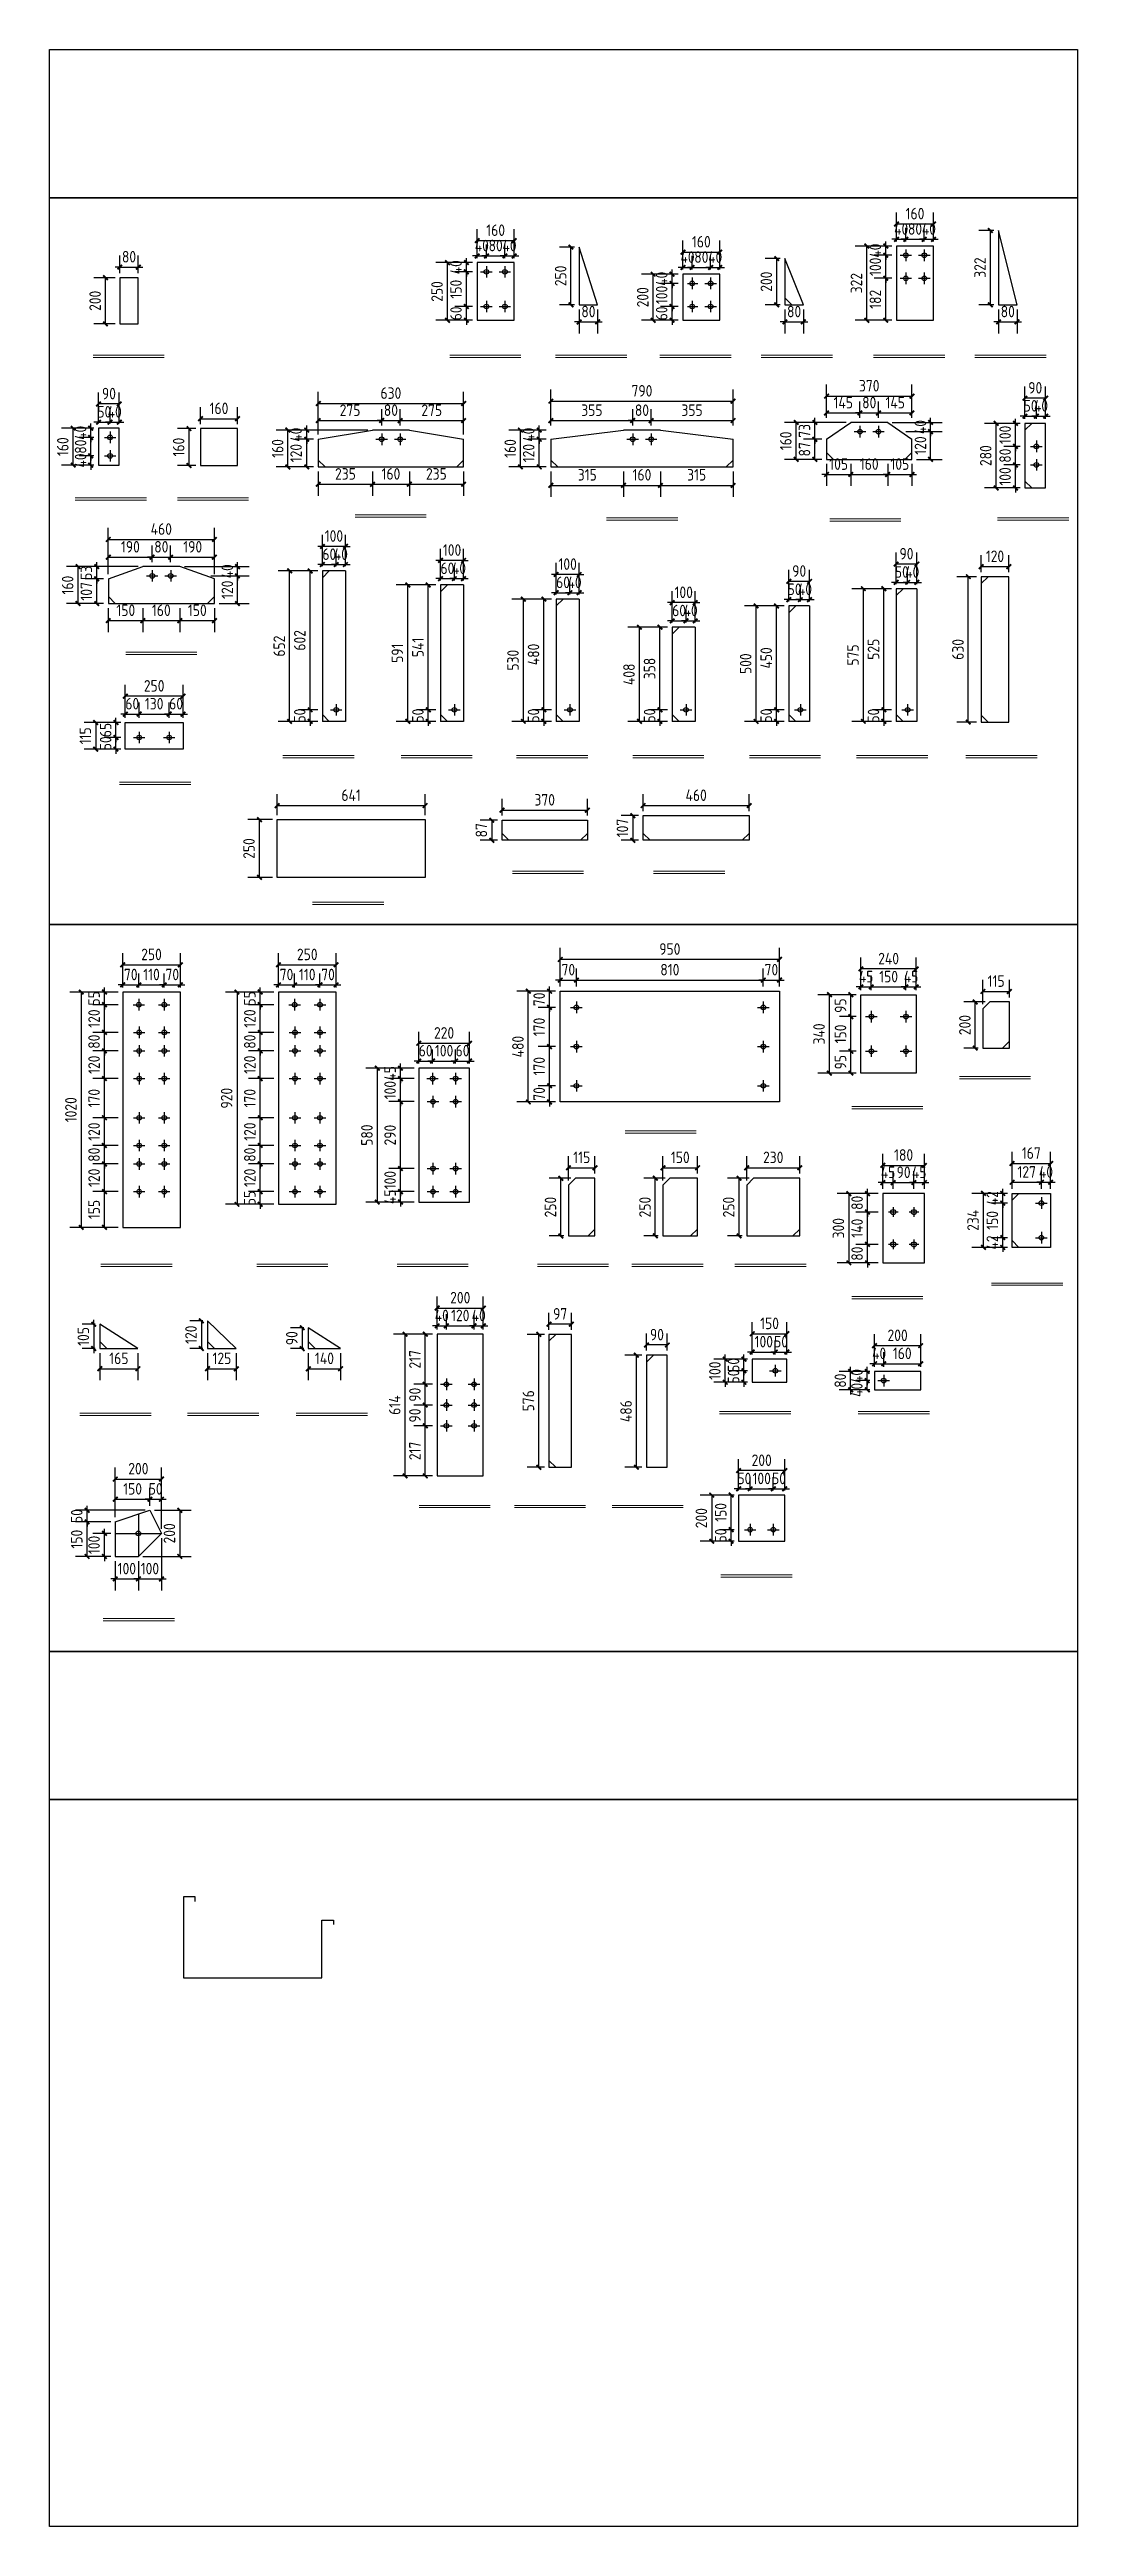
# Model space of a CAD drawing. Extents: x 411778 to 673094, y -11605 to 324395.
# Drawn here: x 483013 to 487468, y 117077 to 127811 of the extents above; entities that cross this region are included whole.
import ezdxf

# ---------------------------------------------------------------- set-up
doc = ezdxf.new("R2010")
doc.units = 0
doc.header["$LTSCALE"] = 1000
doc.header["$MEASUREMENT"] = 0
doc.styles.get("Standard").update_dxf_attribs({"font": 'gbenor.shx', "bigfont": 'gbcbig.shx'})
doc.dimstyles.get("Standard").update_dxf_attribs({"dimscale": 100, "dimtxt": 3.5, "dimasz": 1, "dimexe": 2.5, "dimexo": 3, "dimgap": 1.5, "dimtad": 1, "dimdec": 0, "dimzin": 0, "dimdsep": 46, "dimtxsty": 'Standard', "dimblk": 'ARCHTICK', "dimcen": 0.09, "dimadec": 0, "dimazin": 0, "dimtfac": 1, "dimtdec": 0, "dimtix": 1, "dimtmove": 2, "dimatfit": 3, "dimfxl": 1, "dimtolj": 1, "dimtzin": 0, "dimarcsym": 0})

msp = doc.modelspace()

# ---------------------------------------------------------------- blocks, each defined once
blk = doc.blocks.new('_ArchTick')
at = {"color": 0, "linetype": 'ByBlock', "const_width": 0.4}
blk.add_lwpolyline([(-0.5, -0.5), (0.5, 0.5)], dxfattribs=at)
blk = doc.blocks.new('*D259')
at = {"color": 3, "lineweight": -2}
for p, q in [((483298, 126822), (483206, 126822)), ((483256, 126622), (483256, 126822)), ((483298, 126622), (483206, 126622))]:
    blk.add_line(p, q, dxfattribs=at)
at = {"layer": 'Defpoints', "color": 0}
for p in [(483256, 126822), (483318, 126822), (483318, 126622)]:
    blk.add_point(p, dxfattribs=at)
at = {"color": 3, "lineweight": -2, "xscale": 20, "yscale": 20, "zscale": 20}
for p, rotation in [((483256, 126822), 90), ((483256, 126622), 270)]:
    blk.add_blockref('_ArchTick', p, dxfattribs=dict(at, rotation=rotation))
at = {"color": 0, "insert": (483211, 126722), "char_height": 50, "attachment_point": 5, "rotation": 90}
blk.add_mtext('\\A1;200', dxfattribs=at)
blk = doc.blocks.new('*D260')
at = {"color": 3, "lineweight": -2}
for p, q in [((483318, 126842), (483318, 126918)), ((483398, 126842), (483398, 126918)), ((483318, 126868), (483298, 126868)), ((483318, 126868), (483398, 126868)), ((483398, 126868), (483418, 126868))]:
    blk.add_line(p, q, dxfattribs=at)
at = {"layer": 'Defpoints', "color": 0}
for p in [(483318, 126822), (483398, 126868), (483398, 126822)]:
    blk.add_point(p, dxfattribs=at)
at = {"color": 3, "lineweight": -2, "xscale": 20, "yscale": 20, "zscale": 20}
blk.add_blockref('_ArchTick', (483318, 126868), dxfattribs=at)
at = {"color": 3, "lineweight": -2, "xscale": 20, "yscale": 20, "zscale": 20, "rotation": 180}
blk.add_blockref('_ArchTick', (483398, 126868), dxfattribs=at)
at = {"color": 0, "insert": (483358, 126913), "char_height": 50, "attachment_point": 5}
blk.add_mtext('\\A1;80', dxfattribs=at)
blk = doc.blocks.new('*D222')
at = {"color": 3, "lineweight": -2}
for p, q in [((484847, 126697.5), (484770, 126697.5)), ((484820, 126697.5), (484820, 126717.5)), ((484820, 126637.5), (484820, 126697.5)), ((484847, 126637.5), (484770, 126637.5)), ((484820, 126637.5), (484820, 126617.5))]:
    blk.add_line(p, q, dxfattribs=at)
at = {"layer": 'Defpoints', "color": 0}
for p in [(484820, 126697.5), (484867, 126697.5), (484867, 126637.5)]:
    blk.add_point(p, dxfattribs=at)
at = {"color": 3, "lineweight": -2, "xscale": 20, "yscale": 20, "zscale": 20}
for p, rotation in [((484820, 126697.5), 270), ((484820, 126637.5), 90)]:
    blk.add_blockref('_ArchTick', p, dxfattribs=dict(at, rotation=rotation))
at = {"color": 0, "insert": (484775, 126667.5), "char_height": 50, "attachment_point": 5, "rotation": 90}
blk.add_mtext('\\A1;60', dxfattribs=at)
blk = doc.blocks.new('*D180')
at = {"color": 3, "lineweight": -2}
for p, q in [((484847, 126847.5), (484770, 126847.5)), ((484820, 126697.5), (484820, 126847.5)), ((484847, 126697.5), (484770, 126697.5))]:
    blk.add_line(p, q, dxfattribs=at)
at = {"layer": 'Defpoints', "color": 0}
for p in [(484820, 126847.5), (484867, 126847.5), (484867, 126697.5)]:
    blk.add_point(p, dxfattribs=at)
at = {"color": 3, "lineweight": -2, "xscale": 20, "yscale": 20, "zscale": 20}
for p, rotation in [((484820, 126847.5), 90), ((484820, 126697.5), 270)]:
    blk.add_blockref('_ArchTick', p, dxfattribs=dict(at, rotation=rotation))
at = {"color": 0, "insert": (484775, 126772.5), "char_height": 50, "attachment_point": 5, "rotation": 90}
blk.add_mtext('\\A1;150', dxfattribs=at)
blk = doc.blocks.new('*D223')
at = {"color": 3, "lineweight": -2}
for p, q in [((484847, 126887.5), (484770, 126887.5)), ((484820, 126887.5), (484820, 126907.5)), ((484820, 126847.5), (484820, 126887.5)), ((484847, 126847.5), (484770, 126847.5)), ((484820, 126847.5), (484820, 126827.5))]:
    blk.add_line(p, q, dxfattribs=at)
at = {"layer": 'Defpoints', "color": 0}
for p in [(484820, 126887.5), (484867, 126887.5), (484867, 126847.5)]:
    blk.add_point(p, dxfattribs=at)
at = {"color": 3, "lineweight": -2, "xscale": 20, "yscale": 20, "zscale": 20}
for p, rotation in [((484820, 126887.5), 270), ((484820, 126847.5), 90)]:
    blk.add_blockref('_ArchTick', p, dxfattribs=dict(at, rotation=rotation))
at = {"color": 0, "insert": (484775, 126867.5), "char_height": 50, "attachment_point": 5, "rotation": 90}
blk.add_mtext('\\A1;40', dxfattribs=at)
blk = doc.blocks.new('*D181')
at = {"color": 3, "lineweight": -2}
for p, q in [((484867, 126916.5), (484847, 126916.5)), ((484867, 126907.5), (484867, 126966.5)), ((484867, 126916.5), (484907, 126916.5)), ((484907, 126907.5), (484907, 126966.5)), ((484907, 126916.5), (484927, 126916.5))]:
    blk.add_line(p, q, dxfattribs=at)
at = {"layer": 'Defpoints', "color": 0}
for p in [(484867, 126887.5), (484907, 126916.5), (484907, 126887.5)]:
    blk.add_point(p, dxfattribs=at)
at = {"color": 3, "lineweight": -2, "xscale": 20, "yscale": 20, "zscale": 20}
blk.add_blockref('_ArchTick', (484867, 126916.5), dxfattribs=at)
at = {"color": 3, "lineweight": -2, "xscale": 20, "yscale": 20, "zscale": 20, "rotation": 180}
blk.add_blockref('_ArchTick', (484907, 126916.5), dxfattribs=at)
at = {"color": 0, "insert": (484887, 126961.5), "char_height": 50, "attachment_point": 5}
blk.add_mtext('\\A1;40', dxfattribs=at)
blk = doc.blocks.new('*D182')
at = {"color": 3, "lineweight": -2}
for p, q in [((484907, 126916.5), (484887, 126916.5)), ((484907, 126907.5), (484907, 126966.5)), ((484907, 126916.5), (484987, 126916.5)), ((484987, 126907.5), (484987, 126966.5)), ((484987, 126916.5), (485007, 126916.5))]:
    blk.add_line(p, q, dxfattribs=at)
at = {"layer": 'Defpoints', "color": 0}
for p in [(484907, 126887.5), (484987, 126916.5), (484987, 126887.5)]:
    blk.add_point(p, dxfattribs=at)
at = {"color": 3, "lineweight": -2, "xscale": 20, "yscale": 20, "zscale": 20}
blk.add_blockref('_ArchTick', (484907, 126916.5), dxfattribs=at)
at = {"color": 3, "lineweight": -2, "xscale": 20, "yscale": 20, "zscale": 20, "rotation": 180}
blk.add_blockref('_ArchTick', (484987, 126916.5), dxfattribs=at)
at = {"color": 0, "insert": (484947, 126961.5), "char_height": 50, "attachment_point": 5}
blk.add_mtext('\\A1;80', dxfattribs=at)
blk = doc.blocks.new('*D231')
at = {"color": 3, "lineweight": -2}
for p, q in [((484987, 126916.5), (484967, 126916.5)), ((484987, 126907.5), (484987, 126966.5)), ((484987, 126916.5), (485027, 126916.5)), ((485027, 126907.5), (485027, 126966.5)), ((485027, 126916.5), (485047, 126916.5))]:
    blk.add_line(p, q, dxfattribs=at)
at = {"layer": 'Defpoints', "color": 0}
for p in [(484987, 126887.5), (485027, 126916.5), (485027, 126887.5)]:
    blk.add_point(p, dxfattribs=at)
at = {"color": 3, "lineweight": -2, "xscale": 20, "yscale": 20, "zscale": 20}
blk.add_blockref('_ArchTick', (484987, 126916.5), dxfattribs=at)
at = {"color": 3, "lineweight": -2, "xscale": 20, "yscale": 20, "zscale": 20, "rotation": 180}
blk.add_blockref('_ArchTick', (485027, 126916.5), dxfattribs=at)
at = {"color": 0, "insert": (485007, 126961.5), "char_height": 50, "attachment_point": 5}
blk.add_mtext('\\A1;40', dxfattribs=at)
blk = doc.blocks.new('*D232')
at = {"color": 3, "lineweight": -2}
for p, q in [((484867, 126907.5), (484867, 127033)), ((485027, 126907.5), (485027, 127033)), ((484867, 126983), (485027, 126983))]:
    blk.add_line(p, q, dxfattribs=at)
at = {"layer": 'Defpoints', "color": 0}
for p in [(484867, 126887.5), (485027, 126983), (485027, 126887.5)]:
    blk.add_point(p, dxfattribs=at)
at = {"color": 3, "lineweight": -2, "xscale": 20, "yscale": 20, "zscale": 20, "rotation": 180}
blk.add_blockref('_ArchTick', (484867, 126983), dxfattribs=at)
at = {"color": 3, "lineweight": -2, "xscale": 20, "yscale": 20, "zscale": 20}
blk.add_blockref('_ArchTick', (485027, 126983), dxfattribs=at)
at = {"color": 0, "insert": (484947, 127028), "char_height": 50, "attachment_point": 5}
blk.add_mtext('\\A1;160', dxfattribs=at)
blk = doc.blocks.new('*D233')
at = {"color": 3, "lineweight": -2}
for p, q in [((484847, 126887.5), (484688, 126887.5)), ((484738, 126637.5), (484738, 126887.5)), ((484847, 126637.5), (484688, 126637.5))]:
    blk.add_line(p, q, dxfattribs=at)
at = {"layer": 'Defpoints', "color": 0}
for p in [(484738, 126887.5), (484867, 126887.5), (484867, 126637.5)]:
    blk.add_point(p, dxfattribs=at)
at = {"color": 3, "lineweight": -2, "xscale": 20, "yscale": 20, "zscale": 20}
for p, rotation in [((484738, 126887.5), 90), ((484738, 126637.5), 270)]:
    blk.add_blockref('_ArchTick', p, dxfattribs=dict(at, rotation=rotation))
at = {"color": 0, "insert": (484693, 126762.5), "char_height": 50, "attachment_point": 5, "rotation": 90}
blk.add_mtext('\\A1;250', dxfattribs=at)
blk = doc.blocks.new('*D234')
at = {"color": 3, "lineweight": -2}
for p, q in [((485289, 126955), (485223.5, 126955)), ((485273.5, 126705), (485273.5, 126955)), ((485289, 126705), (485223.5, 126705))]:
    blk.add_line(p, q, dxfattribs=at)
at = {"layer": 'Defpoints', "color": 0}
for p in [(485273.5, 126955), (485309, 126955), (485309, 126705)]:
    blk.add_point(p, dxfattribs=at)
at = {"color": 3, "lineweight": -2, "xscale": 20, "yscale": 20, "zscale": 20}
for p, rotation in [((485273.5, 126955), 90), ((485273.5, 126705), 270)]:
    blk.add_blockref('_ArchTick', p, dxfattribs=dict(at, rotation=rotation))
at = {"color": 0, "insert": (485228.5, 126830), "char_height": 50, "attachment_point": 5, "rotation": 90}
blk.add_mtext('\\A1;250', dxfattribs=at)
blk = doc.blocks.new('*D235')
at = {"color": 3, "lineweight": -2}
for p, q in [((485309, 126685), (485309, 126580.5)), ((485389, 126685), (485389, 126580.5)), ((485309, 126630.5), (485289, 126630.5)), ((485309, 126630.5), (485389, 126630.5)), ((485389, 126630.5), (485409, 126630.5))]:
    blk.add_line(p, q, dxfattribs=at)
at = {"layer": 'Defpoints', "color": 0}
for p in [(485309, 126705), (485389, 126705), (485389, 126630.5)]:
    blk.add_point(p, dxfattribs=at)
at = {"color": 3, "lineweight": -2, "xscale": 20, "yscale": 20, "zscale": 20}
blk.add_blockref('_ArchTick', (485309, 126630.5), dxfattribs=at)
at = {"color": 3, "lineweight": -2, "xscale": 20, "yscale": 20, "zscale": 20, "rotation": 180}
blk.add_blockref('_ArchTick', (485389, 126630.5), dxfattribs=at)
at = {"color": 0, "insert": (485349, 126675.5), "char_height": 50, "attachment_point": 5}
blk.add_mtext('\\A1;80', dxfattribs=at)
blk = doc.blocks.new('*D236')
at = {"color": 3, "lineweight": -2}
for p, q in [((485738.5, 126697.5), (485661.5, 126697.5)), ((485711.5, 126697.5), (485711.5, 126717.5)), ((485711.5, 126637.5), (485711.5, 126697.5)), ((485738.5, 126637.5), (485661.5, 126637.5)), ((485711.5, 126637.5), (485711.5, 126617.5))]:
    blk.add_line(p, q, dxfattribs=at)
at = {"layer": 'Defpoints', "color": 0}
for p in [(485711.5, 126697.5), (485758.5, 126697.5), (485758.5, 126637.5)]:
    blk.add_point(p, dxfattribs=at)
at = {"color": 3, "lineweight": -2, "xscale": 20, "yscale": 20, "zscale": 20}
for p, rotation in [((485711.5, 126697.5), 270), ((485711.5, 126637.5), 90)]:
    blk.add_blockref('_ArchTick', p, dxfattribs=dict(at, rotation=rotation))
at = {"color": 0, "insert": (485666.5, 126667.5), "char_height": 50, "attachment_point": 5, "rotation": 90}
blk.add_mtext('\\A1;60', dxfattribs=at)
blk = doc.blocks.new('*D185')
at = {"color": 3, "lineweight": -2}
for p, q in [((485738.5, 126797.5), (485661.5, 126797.5)), ((485711.5, 126797.5), (485711.5, 126817.5)), ((485711.5, 126697.5), (485711.5, 126797.5)), ((485738.5, 126697.5), (485661.5, 126697.5)), ((485711.5, 126697.5), (485711.5, 126677.5))]:
    blk.add_line(p, q, dxfattribs=at)
at = {"layer": 'Defpoints', "color": 0}
for p in [(485711.5, 126797.5), (485758.5, 126797.5), (485758.5, 126697.5)]:
    blk.add_point(p, dxfattribs=at)
at = {"color": 3, "lineweight": -2, "xscale": 20, "yscale": 20, "zscale": 20}
for p, rotation in [((485711.5, 126797.5), 270), ((485711.5, 126697.5), 90)]:
    blk.add_blockref('_ArchTick', p, dxfattribs=dict(at, rotation=rotation))
at = {"color": 0, "insert": (485666.5, 126747.5), "char_height": 50, "attachment_point": 5, "rotation": 90}
blk.add_mtext('\\A1;100', dxfattribs=at)
blk = doc.blocks.new('*D237')
at = {"color": 3, "lineweight": -2}
for p, q in [((485738.5, 126837.5), (485661.5, 126837.5)), ((485738.5, 126797.5), (485661.5, 126797.5)), ((485711.5, 126837.5), (485711.5, 126857.5)), ((485711.5, 126797.5), (485711.5, 126837.5)), ((485711.5, 126797.5), (485711.5, 126777.5))]:
    blk.add_line(p, q, dxfattribs=at)
at = {"layer": 'Defpoints', "color": 0}
for p in [(485711.5, 126837.5), (485758.5, 126837.5), (485758.5, 126797.5)]:
    blk.add_point(p, dxfattribs=at)
at = {"color": 3, "lineweight": -2, "xscale": 20, "yscale": 20, "zscale": 20}
for p, rotation in [((485711.5, 126837.5), 270), ((485711.5, 126797.5), 90)]:
    blk.add_blockref('_ArchTick', p, dxfattribs=dict(at, rotation=rotation))
at = {"color": 0, "insert": (485666.5, 126817.5), "char_height": 50, "attachment_point": 5, "rotation": 90}
blk.add_mtext('\\A1;40', dxfattribs=at)
blk = doc.blocks.new('*D186')
at = {"color": 3, "lineweight": -2}
for p, q in [((485758.5, 126857.5), (485758.5, 126916.5)), ((485798.5, 126857.5), (485798.5, 126916.5)), ((485758.5, 126866.5), (485738.5, 126866.5)), ((485758.5, 126866.5), (485798.5, 126866.5)), ((485798.5, 126866.5), (485818.5, 126866.5))]:
    blk.add_line(p, q, dxfattribs=at)
at = {"layer": 'Defpoints', "color": 0}
for p in [(485758.5, 126837.5), (485798.5, 126866.5), (485798.5, 126837.5)]:
    blk.add_point(p, dxfattribs=at)
at = {"color": 3, "lineweight": -2, "xscale": 20, "yscale": 20, "zscale": 20}
blk.add_blockref('_ArchTick', (485758.5, 126866.5), dxfattribs=at)
at = {"color": 3, "lineweight": -2, "xscale": 20, "yscale": 20, "zscale": 20, "rotation": 180}
blk.add_blockref('_ArchTick', (485798.5, 126866.5), dxfattribs=at)
at = {"color": 0, "insert": (485778.5, 126911.5), "char_height": 50, "attachment_point": 5}
blk.add_mtext('\\A1;40', dxfattribs=at)
blk = doc.blocks.new('*D187')
at = {"color": 3, "lineweight": -2}
for p, q in [((485798.5, 126857.5), (485798.5, 126916.5)), ((485878.5, 126857.5), (485878.5, 126916.5)), ((485798.5, 126866.5), (485778.5, 126866.5)), ((485798.5, 126866.5), (485878.5, 126866.5)), ((485878.5, 126866.5), (485898.5, 126866.5))]:
    blk.add_line(p, q, dxfattribs=at)
at = {"layer": 'Defpoints', "color": 0}
for p in [(485798.5, 126837.5), (485878.5, 126866.5), (485878.5, 126837.5)]:
    blk.add_point(p, dxfattribs=at)
at = {"color": 3, "lineweight": -2, "xscale": 20, "yscale": 20, "zscale": 20}
blk.add_blockref('_ArchTick', (485798.5, 126866.5), dxfattribs=at)
at = {"color": 3, "lineweight": -2, "xscale": 20, "yscale": 20, "zscale": 20, "rotation": 180}
blk.add_blockref('_ArchTick', (485878.5, 126866.5), dxfattribs=at)
at = {"color": 0, "insert": (485838.5, 126911.5), "char_height": 50, "attachment_point": 5}
blk.add_mtext('\\A1;80', dxfattribs=at)
blk = doc.blocks.new('*D238')
at = {"color": 3, "lineweight": -2}
for p, q in [((485878.5, 126857.5), (485878.5, 126916.5)), ((485918.5, 126857.5), (485918.5, 126916.5)), ((485878.5, 126866.5), (485858.5, 126866.5)), ((485878.5, 126866.5), (485918.5, 126866.5)), ((485918.5, 126866.5), (485938.5, 126866.5))]:
    blk.add_line(p, q, dxfattribs=at)
at = {"layer": 'Defpoints', "color": 0}
for p in [(485878.5, 126837.5), (485918.5, 126866.5), (485918.5, 126837.5)]:
    blk.add_point(p, dxfattribs=at)
at = {"color": 3, "lineweight": -2, "xscale": 20, "yscale": 20, "zscale": 20}
blk.add_blockref('_ArchTick', (485878.5, 126866.5), dxfattribs=at)
at = {"color": 3, "lineweight": -2, "xscale": 20, "yscale": 20, "zscale": 20, "rotation": 180}
blk.add_blockref('_ArchTick', (485918.5, 126866.5), dxfattribs=at)
at = {"color": 0, "insert": (485898.5, 126911.5), "char_height": 50, "attachment_point": 5}
blk.add_mtext('\\A1;40', dxfattribs=at)
blk = doc.blocks.new('*D239')
at = {"color": 3, "lineweight": -2}
for p, q in [((485758.5, 126857.5), (485758.5, 126983)), ((485758.5, 126933), (485918.5, 126933)), ((485918.5, 126857.5), (485918.5, 126983))]:
    blk.add_line(p, q, dxfattribs=at)
at = {"layer": 'Defpoints', "color": 0}
for p in [(485918.5, 126933), (485758.5, 126837.5), (485918.5, 126837.5)]:
    blk.add_point(p, dxfattribs=at)
at = {"color": 3, "lineweight": -2, "xscale": 20, "yscale": 20, "zscale": 20, "rotation": 180}
blk.add_blockref('_ArchTick', (485758.5, 126933), dxfattribs=at)
at = {"color": 3, "lineweight": -2, "xscale": 20, "yscale": 20, "zscale": 20}
blk.add_blockref('_ArchTick', (485918.5, 126933), dxfattribs=at)
at = {"color": 0, "insert": (485838.5, 126978), "char_height": 50, "attachment_point": 5}
blk.add_mtext('\\A1;160', dxfattribs=at)
blk = doc.blocks.new('*D240')
at = {"color": 3, "lineweight": -2}
for p, q in [((485738.5, 126837.5), (485579.5, 126837.5)), ((485629.5, 126637.5), (485629.5, 126837.5)), ((485738.5, 126637.5), (485579.5, 126637.5))]:
    blk.add_line(p, q, dxfattribs=at)
at = {"layer": 'Defpoints', "color": 0}
for p in [(485629.5, 126837.5), (485758.5, 126837.5), (485758.5, 126637.5)]:
    blk.add_point(p, dxfattribs=at)
at = {"color": 3, "lineweight": -2, "xscale": 20, "yscale": 20, "zscale": 20}
for p, rotation in [((485629.5, 126837.5), 90), ((485629.5, 126637.5), 270)]:
    blk.add_blockref('_ArchTick', p, dxfattribs=dict(at, rotation=rotation))
at = {"color": 0, "insert": (485584.5, 126737.5), "char_height": 50, "attachment_point": 5, "rotation": 90}
blk.add_mtext('\\A1;200', dxfattribs=at)
blk = doc.blocks.new('*D241')
at = {"color": 3, "lineweight": -2}
for p, q in [((486180.5, 126905), (486115, 126905)), ((486165, 126705), (486165, 126905)), ((486180.5, 126705), (486115, 126705))]:
    blk.add_line(p, q, dxfattribs=at)
at = {"layer": 'Defpoints', "color": 0}
for p in [(486165, 126905), (486200.5, 126905), (486200.5, 126705)]:
    blk.add_point(p, dxfattribs=at)
at = {"color": 3, "lineweight": -2, "xscale": 20, "yscale": 20, "zscale": 20}
for p, rotation in [((486165, 126905), 90), ((486165, 126705), 270)]:
    blk.add_blockref('_ArchTick', p, dxfattribs=dict(at, rotation=rotation))
at = {"color": 0, "insert": (486120, 126805), "char_height": 50, "attachment_point": 5, "rotation": 90}
blk.add_mtext('\\A1;200', dxfattribs=at)
blk = doc.blocks.new('*D242')
at = {"color": 3, "lineweight": -2}
for p, q in [((486200.5, 126685), (486200.5, 126580.5)), ((486280.5, 126685), (486280.5, 126580.5)), ((486200.5, 126630.5), (486180.5, 126630.5)), ((486200.5, 126630.5), (486280.5, 126630.5)), ((486280.5, 126630.5), (486300.5, 126630.5))]:
    blk.add_line(p, q, dxfattribs=at)
at = {"layer": 'Defpoints', "color": 0}
for p in [(486200.5, 126705), (486280.5, 126705), (486280.5, 126630.5)]:
    blk.add_point(p, dxfattribs=at)
at = {"color": 3, "lineweight": -2, "xscale": 20, "yscale": 20, "zscale": 20}
blk.add_blockref('_ArchTick', (486200.5, 126630.5), dxfattribs=at)
at = {"color": 3, "lineweight": -2, "xscale": 20, "yscale": 20, "zscale": 20, "rotation": 180}
blk.add_blockref('_ArchTick', (486280.5, 126630.5), dxfattribs=at)
at = {"color": 0, "insert": (486240.5, 126675.5), "char_height": 50, "attachment_point": 5}
blk.add_mtext('\\A1;80', dxfattribs=at)
blk = doc.blocks.new('*D250')
at = {"color": 3, "lineweight": -2}
for p, q in [((486664.5, 126819.5), (486587.5, 126819.5)), ((486637.5, 126637.5), (486637.5, 126819.5)), ((486664.5, 126637.5), (486587.5, 126637.5))]:
    blk.add_line(p, q, dxfattribs=at)
at = {"layer": 'Defpoints', "color": 0}
for p in [(486637.5, 126819.5), (486684.5, 126819.5), (486684.5, 126637.5)]:
    blk.add_point(p, dxfattribs=at)
at = {"color": 3, "lineweight": -2, "xscale": 20, "yscale": 20, "zscale": 20}
for p, rotation in [((486637.5, 126819.5), 90), ((486637.5, 126637.5), 270)]:
    blk.add_blockref('_ArchTick', p, dxfattribs=dict(at, rotation=rotation))
at = {"color": 0, "insert": (486592.5, 126728.5), "char_height": 50, "attachment_point": 5, "rotation": 90}
blk.add_mtext('\\A1;182', dxfattribs=at)
blk = doc.blocks.new('*D190')
at = {"color": 3, "lineweight": -2}
for p, q in [((486664.5, 126919.5), (486587.5, 126919.5)), ((486637.5, 126919.5), (486637.5, 126939.5)), ((486637.5, 126819.5), (486637.5, 126919.5)), ((486664.5, 126819.5), (486587.5, 126819.5)), ((486637.5, 126819.5), (486637.5, 126799.5))]:
    blk.add_line(p, q, dxfattribs=at)
at = {"layer": 'Defpoints', "color": 0}
for p in [(486637.5, 126919.5), (486684.5, 126919.5), (486684.5, 126819.5)]:
    blk.add_point(p, dxfattribs=at)
at = {"color": 3, "lineweight": -2, "xscale": 20, "yscale": 20, "zscale": 20}
for p, rotation in [((486637.5, 126919.5), 270), ((486637.5, 126819.5), 90)]:
    blk.add_blockref('_ArchTick', p, dxfattribs=dict(at, rotation=rotation))
at = {"color": 0, "insert": (486592.5, 126869.5), "char_height": 50, "attachment_point": 5, "rotation": 90}
blk.add_mtext('\\A1;100', dxfattribs=at)
blk = doc.blocks.new('*D251')
at = {"color": 3, "lineweight": -2}
for p, q in [((486664.5, 126959.5), (486587.5, 126959.5)), ((486664.5, 126919.5), (486587.5, 126919.5)), ((486637.5, 126959.5), (486637.5, 126979.5)), ((486637.5, 126919.5), (486637.5, 126959.5)), ((486637.5, 126919.5), (486637.5, 126899.5))]:
    blk.add_line(p, q, dxfattribs=at)
at = {"layer": 'Defpoints', "color": 0}
for p in [(486637.5, 126959.5), (486684.5, 126959.5), (486684.5, 126919.5)]:
    blk.add_point(p, dxfattribs=at)
at = {"color": 3, "lineweight": -2, "xscale": 20, "yscale": 20, "zscale": 20}
for p, rotation in [((486637.5, 126959.5), 270), ((486637.5, 126919.5), 90)]:
    blk.add_blockref('_ArchTick', p, dxfattribs=dict(at, rotation=rotation))
at = {"color": 0, "insert": (486592.5, 126939.5), "char_height": 50, "attachment_point": 5, "rotation": 90}
blk.add_mtext('\\A1;40', dxfattribs=at)
blk = doc.blocks.new('*D191')
at = {"color": 3, "lineweight": -2}
for p, q in [((486684.5, 126988.5), (486664.5, 126988.5)), ((486684.5, 126979.5), (486684.5, 127038.5)), ((486684.5, 126988.5), (486724.5, 126988.5)), ((486724.5, 126979.5), (486724.5, 127038.5)), ((486724.5, 126988.5), (486744.5, 126988.5))]:
    blk.add_line(p, q, dxfattribs=at)
at = {"layer": 'Defpoints', "color": 0}
for p in [(486724.5, 126988.5), (486684.5, 126959.5), (486724.5, 126959.5)]:
    blk.add_point(p, dxfattribs=at)
at = {"color": 3, "lineweight": -2, "xscale": 20, "yscale": 20, "zscale": 20}
blk.add_blockref('_ArchTick', (486684.5, 126988.5), dxfattribs=at)
at = {"color": 3, "lineweight": -2, "xscale": 20, "yscale": 20, "zscale": 20, "rotation": 180}
blk.add_blockref('_ArchTick', (486724.5, 126988.5), dxfattribs=at)
at = {"color": 0, "insert": (486704.5, 127033.5), "char_height": 50, "attachment_point": 5}
blk.add_mtext('\\A1;40', dxfattribs=at)
blk = doc.blocks.new('*D192')
at = {"color": 3, "lineweight": -2}
for p, q in [((486724.5, 126988.5), (486704.5, 126988.5)), ((486724.5, 126979.5), (486724.5, 127038.5)), ((486724.5, 126988.5), (486804.5, 126988.5)), ((486804.5, 126979.5), (486804.5, 127038.5)), ((486804.5, 126988.5), (486824.5, 126988.5))]:
    blk.add_line(p, q, dxfattribs=at)
at = {"layer": 'Defpoints', "color": 0}
for p in [(486804.5, 126988.5), (486724.5, 126959.5), (486804.5, 126959.5)]:
    blk.add_point(p, dxfattribs=at)
at = {"color": 3, "lineweight": -2, "xscale": 20, "yscale": 20, "zscale": 20}
blk.add_blockref('_ArchTick', (486724.5, 126988.5), dxfattribs=at)
at = {"color": 3, "lineweight": -2, "xscale": 20, "yscale": 20, "zscale": 20, "rotation": 180}
blk.add_blockref('_ArchTick', (486804.5, 126988.5), dxfattribs=at)
at = {"color": 0, "insert": (486764.5, 127033.5), "char_height": 50, "attachment_point": 5}
blk.add_mtext('\\A1;80', dxfattribs=at)
blk = doc.blocks.new('*D252')
at = {"color": 3, "lineweight": -2}
for p, q in [((486804.5, 126988.5), (486784.5, 126988.5)), ((486804.5, 126979.5), (486804.5, 127038.5)), ((486804.5, 126988.5), (486844.5, 126988.5)), ((486844.5, 126979.5), (486844.5, 127038.5)), ((486844.5, 126988.5), (486864.5, 126988.5))]:
    blk.add_line(p, q, dxfattribs=at)
at = {"layer": 'Defpoints', "color": 0}
for p in [(486844.5, 126988.5), (486804.5, 126959.5), (486844.5, 126959.5)]:
    blk.add_point(p, dxfattribs=at)
at = {"color": 3, "lineweight": -2, "xscale": 20, "yscale": 20, "zscale": 20}
blk.add_blockref('_ArchTick', (486804.5, 126988.5), dxfattribs=at)
at = {"color": 3, "lineweight": -2, "xscale": 20, "yscale": 20, "zscale": 20, "rotation": 180}
blk.add_blockref('_ArchTick', (486844.5, 126988.5), dxfattribs=at)
at = {"color": 0, "insert": (486824.5, 127033.5), "char_height": 50, "attachment_point": 5}
blk.add_mtext('\\A1;40', dxfattribs=at)
blk = doc.blocks.new('*D253')
at = {"color": 3, "lineweight": -2}
for p, q in [((486684.5, 126979.5), (486684.5, 127105)), ((486844.5, 126979.5), (486844.5, 127105)), ((486684.5, 127055), (486844.5, 127055))]:
    blk.add_line(p, q, dxfattribs=at)
at = {"layer": 'Defpoints', "color": 0}
for p in [(486844.5, 127055), (486684.5, 126959.5), (486844.5, 126959.5)]:
    blk.add_point(p, dxfattribs=at)
at = {"color": 3, "lineweight": -2, "xscale": 20, "yscale": 20, "zscale": 20, "rotation": 180}
blk.add_blockref('_ArchTick', (486684.5, 127055), dxfattribs=at)
at = {"color": 3, "lineweight": -2, "xscale": 20, "yscale": 20, "zscale": 20}
blk.add_blockref('_ArchTick', (486844.5, 127055), dxfattribs=at)
at = {"color": 0, "insert": (486764.5, 127100), "char_height": 50, "attachment_point": 5}
blk.add_mtext('\\A1;160', dxfattribs=at)
blk = doc.blocks.new('*D254')
at = {"color": 3, "lineweight": -2}
for p, q in [((486664.5, 126959.5), (486505.5, 126959.5)), ((486555.5, 126637.5), (486555.5, 126959.5)), ((486664.5, 126637.5), (486505.5, 126637.5))]:
    blk.add_line(p, q, dxfattribs=at)
at = {"layer": 'Defpoints', "color": 0}
for p in [(486555.5, 126959.5), (486684.5, 126959.5), (486684.5, 126637.5)]:
    blk.add_point(p, dxfattribs=at)
at = {"color": 3, "lineweight": -2, "xscale": 20, "yscale": 20, "zscale": 20}
for p, rotation in [((486555.5, 126959.5), 90), ((486555.5, 126637.5), 270)]:
    blk.add_blockref('_ArchTick', p, dxfattribs=dict(at, rotation=rotation))
at = {"color": 0, "insert": (486510.5, 126798.5), "char_height": 50, "attachment_point": 5, "rotation": 90}
blk.add_mtext('\\A1;322', dxfattribs=at)
blk = doc.blocks.new('*D255')
at = {"color": 3, "lineweight": -2}
for p, q in [((487106.5, 127027), (487041, 127027)), ((487091, 126705), (487091, 127027)), ((487106.5, 126705), (487041, 126705))]:
    blk.add_line(p, q, dxfattribs=at)
at = {"layer": 'Defpoints', "color": 0}
for p in [(487091, 127027), (487126.5, 127027), (487126.5, 126705)]:
    blk.add_point(p, dxfattribs=at)
at = {"color": 3, "lineweight": -2, "xscale": 20, "yscale": 20, "zscale": 20}
for p, rotation in [((487091, 127027), 90), ((487091, 126705), 270)]:
    blk.add_blockref('_ArchTick', p, dxfattribs=dict(at, rotation=rotation))
at = {"color": 0, "insert": (487046, 126866), "char_height": 50, "attachment_point": 5, "rotation": 90}
blk.add_mtext('\\A1;322', dxfattribs=at)
blk = doc.blocks.new('*D256')
at = {"color": 3, "lineweight": -2}
for p, q in [((487126.5, 126685), (487126.5, 126580.5)), ((487206.5, 126685), (487206.5, 126580.5)), ((487126.5, 126630.5), (487106.5, 126630.5)), ((487126.5, 126630.5), (487206.5, 126630.5)), ((487206.5, 126630.5), (487226.5, 126630.5))]:
    blk.add_line(p, q, dxfattribs=at)
at = {"layer": 'Defpoints', "color": 0}
for p in [(487126.5, 126705), (487206.5, 126705), (487206.5, 126630.5)]:
    blk.add_point(p, dxfattribs=at)
at = {"color": 3, "lineweight": -2, "xscale": 20, "yscale": 20, "zscale": 20}
blk.add_blockref('_ArchTick', (487126.5, 126630.5), dxfattribs=at)
at = {"color": 3, "lineweight": -2, "xscale": 20, "yscale": 20, "zscale": 20, "rotation": 180}
blk.add_blockref('_ArchTick', (487206.5, 126630.5), dxfattribs=at)
at = {"color": 0, "insert": (487166.5, 126675.5), "char_height": 50, "attachment_point": 5}
blk.add_mtext('\\A1;80', dxfattribs=at)
blk = doc.blocks.new('*D243')
at = {"color": 3, "lineweight": -2}
for p, q in [((483206, 126050), (483142, 126050)), ((483192, 126050), (483192, 126070)), ((483192, 126010), (483192, 126050)), ((483206, 126010), (483142, 126010)), ((483192, 126010), (483192, 125990))]:
    blk.add_line(p, q, dxfattribs=at)
at = {"layer": 'Defpoints', "color": 0}
for p in [(483192, 126050), (483226, 126050), (483226, 126010)]:
    blk.add_point(p, dxfattribs=at)
at = {"color": 3, "lineweight": -2, "xscale": 20, "yscale": 20, "zscale": 20}
for p, rotation in [((483192, 126050), 270), ((483192, 126010), 90)]:
    blk.add_blockref('_ArchTick', p, dxfattribs=dict(at, rotation=rotation))
at = {"color": 0, "insert": (483148, 126030), "char_height": 50, "attachment_point": 5, "rotation": 90}
blk.add_mtext('\\A1;40', dxfattribs=at)
blk = doc.blocks.new('*D188')
at = {"color": 3, "lineweight": -2}
for p, q in [((483206, 126130), (483142, 126130)), ((483192, 126130), (483192, 126150)), ((483192, 126050), (483192, 126130)), ((483206, 126050), (483142, 126050)), ((483192, 126050), (483192, 126030))]:
    blk.add_line(p, q, dxfattribs=at)
at = {"layer": 'Defpoints', "color": 0}
for p in [(483192, 126130), (483226, 126130), (483226, 126050)]:
    blk.add_point(p, dxfattribs=at)
at = {"color": 3, "lineweight": -2, "xscale": 20, "yscale": 20, "zscale": 20}
for p, rotation in [((483192, 126130), 270), ((483192, 126050), 90)]:
    blk.add_blockref('_ArchTick', p, dxfattribs=dict(at, rotation=rotation))
at = {"color": 0, "insert": (483148, 126090), "char_height": 50, "attachment_point": 5, "rotation": 90}
blk.add_mtext('\\A1;80', dxfattribs=at)
blk = doc.blocks.new('*D244')
at = {"color": 3, "lineweight": -2}
for p, q in [((483206, 126170), (483142, 126170)), ((483206, 126130), (483142, 126130)), ((483192, 126170), (483192, 126190)), ((483192, 126130), (483192, 126170)), ((483192, 126130), (483192, 126110))]:
    blk.add_line(p, q, dxfattribs=at)
at = {"layer": 'Defpoints', "color": 0}
for p in [(483192, 126170), (483226, 126170), (483226, 126130)]:
    blk.add_point(p, dxfattribs=at)
at = {"color": 3, "lineweight": -2, "xscale": 20, "yscale": 20, "zscale": 20}
for p, rotation in [((483192, 126170), 270), ((483192, 126130), 90)]:
    blk.add_blockref('_ArchTick', p, dxfattribs=dict(at, rotation=rotation))
at = {"color": 0, "insert": (483148, 126150), "char_height": 50, "attachment_point": 5, "rotation": 90}
blk.add_mtext('\\A1;40', dxfattribs=at)
blk = doc.blocks.new('*D245')
at = {"color": 3, "lineweight": -2}
for p, q in [((483206, 126170), (483066, 126170)), ((483116, 126010), (483116, 126170)), ((483206, 126010), (483066, 126010))]:
    blk.add_line(p, q, dxfattribs=at)
at = {"layer": 'Defpoints', "color": 0}
for p in [(483116, 126170), (483226, 126170), (483226, 126010)]:
    blk.add_point(p, dxfattribs=at)
at = {"color": 3, "lineweight": -2, "xscale": 20, "yscale": 20, "zscale": 20}
for p, rotation in [((483116, 126170), 90), ((483116, 126010), 270)]:
    blk.add_blockref('_ArchTick', p, dxfattribs=dict(at, rotation=rotation))
at = {"color": 0, "insert": (483071, 126090), "char_height": 50, "attachment_point": 5, "rotation": 90}
blk.add_mtext('\\A1;160', dxfattribs=at)
blk = doc.blocks.new('*D189')
at = {"color": 3, "lineweight": -2}
for p, q in [((483226, 126190), (483226, 126246)), ((483276, 126190), (483276, 126246)), ((483226, 126196), (483206, 126196)), ((483226, 126196), (483276, 126196)), ((483276, 126196), (483296, 126196))]:
    blk.add_line(p, q, dxfattribs=at)
at = {"layer": 'Defpoints', "color": 0}
for p in [(483226, 126170), (483276, 126196), (483276, 126170)]:
    blk.add_point(p, dxfattribs=at)
at = {"color": 3, "lineweight": -2, "xscale": 20, "yscale": 20, "zscale": 20}
blk.add_blockref('_ArchTick', (483226, 126196), dxfattribs=at)
at = {"color": 3, "lineweight": -2, "xscale": 20, "yscale": 20, "zscale": 20, "rotation": 180}
blk.add_blockref('_ArchTick', (483276, 126196), dxfattribs=at)
at = {"color": 0, "insert": (483251, 126241), "char_height": 50, "attachment_point": 5}
blk.add_mtext('\\A1;50', dxfattribs=at)
blk = doc.blocks.new('*D246')
at = {"color": 3, "lineweight": -2}
for p, q in [((483276, 126190), (483276, 126246)), ((483316, 126190), (483316, 126246)), ((483276, 126196), (483256, 126196)), ((483276, 126196), (483316, 126196)), ((483316, 126196), (483336, 126196))]:
    blk.add_line(p, q, dxfattribs=at)
at = {"layer": 'Defpoints', "color": 0}
for p in [(483276, 126170), (483316, 126196), (483316, 126170)]:
    blk.add_point(p, dxfattribs=at)
at = {"color": 3, "lineweight": -2, "xscale": 20, "yscale": 20, "zscale": 20}
blk.add_blockref('_ArchTick', (483276, 126196), dxfattribs=at)
at = {"color": 3, "lineweight": -2, "xscale": 20, "yscale": 20, "zscale": 20, "rotation": 180}
blk.add_blockref('_ArchTick', (483316, 126196), dxfattribs=at)
at = {"color": 0, "insert": (483296, 126241), "char_height": 50, "attachment_point": 5}
blk.add_mtext('\\A1;40', dxfattribs=at)
blk = doc.blocks.new('*D247')
at = {"color": 3, "lineweight": -2}
for p, q in [((483226, 126190), (483226, 126325)), ((483316, 126275), (483226, 126275)), ((483316, 126190), (483316, 126325))]:
    blk.add_line(p, q, dxfattribs=at)
at = {"layer": 'Defpoints', "color": 0}
for p in [(483226, 126275), (483226, 126170), (483316, 126170)]:
    blk.add_point(p, dxfattribs=at)
at = {"color": 3, "lineweight": -2, "xscale": 20, "yscale": 20, "zscale": 20, "rotation": 180}
blk.add_blockref('_ArchTick', (483226, 126275), dxfattribs=at)
at = {"color": 3, "lineweight": -2, "xscale": 20, "yscale": 20, "zscale": 20}
blk.add_blockref('_ArchTick', (483316, 126275), dxfattribs=at)
at = {"color": 0, "insert": (483271, 126320), "char_height": 50, "attachment_point": 5}
blk.add_mtext('\\A1;90', dxfattribs=at)
blk = doc.blocks.new('*D248')
at = {"color": 3, "lineweight": -2}
for p, q in [((483648, 126168), (483568, 126168)), ((483618, 126008), (483618, 126168)), ((483648, 126008), (483568, 126008))]:
    blk.add_line(p, q, dxfattribs=at)
at = {"layer": 'Defpoints', "color": 0}
for p in [(483618, 126168), (483668, 126168), (483668, 126008)]:
    blk.add_point(p, dxfattribs=at)
at = {"color": 3, "lineweight": -2, "xscale": 20, "yscale": 20, "zscale": 20}
for p, rotation in [((483618, 126168), 90), ((483618, 126008), 270)]:
    blk.add_blockref('_ArchTick', p, dxfattribs=dict(at, rotation=rotation))
at = {"color": 0, "insert": (483573, 126088), "char_height": 50, "attachment_point": 5, "rotation": 90}
blk.add_mtext('\\A1;160', dxfattribs=at)
blk = doc.blocks.new('*D249')
at = {"color": 3, "lineweight": -2}
for p, q in [((483668, 126188), (483668, 126261)), ((483828, 126188), (483828, 126261)), ((483668, 126211), (483828, 126211))]:
    blk.add_line(p, q, dxfattribs=at)
at = {"layer": 'Defpoints', "color": 0}
for p in [(483668, 126168), (483828, 126211), (483828, 126168)]:
    blk.add_point(p, dxfattribs=at)
at = {"color": 3, "lineweight": -2, "xscale": 20, "yscale": 20, "zscale": 20, "rotation": 180}
blk.add_blockref('_ArchTick', (483668, 126211), dxfattribs=at)
at = {"color": 3, "lineweight": -2, "xscale": 20, "yscale": 20, "zscale": 20}
blk.add_blockref('_ArchTick', (483828, 126211), dxfattribs=at)
at = {"color": 0, "insert": (483748, 126256), "char_height": 50, "attachment_point": 5}
blk.add_mtext('\\A1;160', dxfattribs=at)
blk = doc.blocks.new('*D202')
at = {"color": 3, "lineweight": -2}
for p, q in [((484158, 126122), (484078, 126122)), ((484128, 126002), (484128, 126122)), ((484158, 126002), (484078, 126002))]:
    blk.add_line(p, q, dxfattribs=at)
at = {"layer": 'Defpoints', "color": 0}
for p in [(484128, 126122), (484178, 126122), (484178, 126002)]:
    blk.add_point(p, dxfattribs=at)
at = {"color": 3, "lineweight": -2, "xscale": 20, "yscale": 20, "zscale": 20}
for p, rotation in [((484128, 126122), 90), ((484128, 126002), 270)]:
    blk.add_blockref('_ArchTick', p, dxfattribs=dict(at, rotation=rotation))
at = {"color": 0, "insert": (484082, 126062), "char_height": 50, "attachment_point": 5, "rotation": 90}
blk.add_mtext('\\A1;120', dxfattribs=at)
blk = doc.blocks.new('*D203')
at = {"color": 3, "lineweight": -2}
for p, q in [((484393, 126162), (484078, 126162)), ((484128, 126162), (484128, 126182)), ((484128, 126122), (484128, 126162)), ((484158, 126122), (484078, 126122)), ((484128, 126122), (484128, 126102))]:
    blk.add_line(p, q, dxfattribs=at)
at = {"layer": 'Defpoints', "color": 0}
for p in [(484128, 126162), (484413, 126162), (484178, 126122)]:
    blk.add_point(p, dxfattribs=at)
at = {"color": 3, "lineweight": -2, "xscale": 20, "yscale": 20, "zscale": 20}
for p, rotation in [((484128, 126162), 270), ((484128, 126122), 90)]:
    blk.add_blockref('_ArchTick', p, dxfattribs=dict(at, rotation=rotation))
at = {"color": 0, "insert": (484082, 126142), "char_height": 50, "attachment_point": 5, "rotation": 90}
blk.add_mtext('\\A1;40', dxfattribs=at)
blk = doc.blocks.new('*D204')
at = {"color": 3, "lineweight": -2}
for p, q in [((484178, 126182), (484178, 126253)), ((484453, 126182), (484453, 126253)), ((484178, 126203), (484453, 126203))]:
    blk.add_line(p, q, dxfattribs=at)
at = {"layer": 'Defpoints', "color": 0}
for p in [(484178, 126162), (484453, 126203), (484453, 126162)]:
    blk.add_point(p, dxfattribs=at)
at = {"color": 3, "lineweight": -2, "xscale": 20, "yscale": 20, "zscale": 20, "rotation": 180}
blk.add_blockref('_ArchTick', (484178, 126203), dxfattribs=at)
at = {"color": 3, "lineweight": -2, "xscale": 20, "yscale": 20, "zscale": 20}
blk.add_blockref('_ArchTick', (484453, 126203), dxfattribs=at)
at = {"color": 0, "insert": (484316, 126248), "char_height": 50, "attachment_point": 5}
blk.add_mtext('\\A1;275', dxfattribs=at)
blk = doc.blocks.new('*D205')
at = {"color": 3, "lineweight": -2}
for p, q in [((484453, 126182), (484453, 126253)), ((484533, 126182), (484533, 126253)), ((484453, 126203), (484433, 126203)), ((484453, 126203), (484533, 126203)), ((484533, 126203), (484553, 126203))]:
    blk.add_line(p, q, dxfattribs=at)
at = {"layer": 'Defpoints', "color": 0}
for p in [(484453, 126162), (484533, 126203), (484533, 126162)]:
    blk.add_point(p, dxfattribs=at)
at = {"color": 3, "lineweight": -2, "xscale": 20, "yscale": 20, "zscale": 20}
blk.add_blockref('_ArchTick', (484453, 126203), dxfattribs=at)
at = {"color": 3, "lineweight": -2, "xscale": 20, "yscale": 20, "zscale": 20, "rotation": 180}
blk.add_blockref('_ArchTick', (484533, 126203), dxfattribs=at)
at = {"color": 0, "insert": (484493, 126248), "char_height": 50, "attachment_point": 5}
blk.add_mtext('\\A1;80', dxfattribs=at)
blk = doc.blocks.new('*D206')
at = {"color": 3, "lineweight": -2}
for p, q in [((484533, 126182), (484533, 126253)), ((484808, 126142), (484808, 126253)), ((484533, 126203), (484808, 126203))]:
    blk.add_line(p, q, dxfattribs=at)
at = {"layer": 'Defpoints', "color": 0}
for p in [(484533, 126162), (484808, 126203), (484808, 126122)]:
    blk.add_point(p, dxfattribs=at)
at = {"color": 3, "lineweight": -2, "xscale": 20, "yscale": 20, "zscale": 20, "rotation": 180}
blk.add_blockref('_ArchTick', (484533, 126203), dxfattribs=at)
at = {"color": 3, "lineweight": -2, "xscale": 20, "yscale": 20, "zscale": 20}
blk.add_blockref('_ArchTick', (484808, 126203), dxfattribs=at)
at = {"color": 0, "insert": (484670, 126248), "char_height": 50, "attachment_point": 5}
blk.add_mtext('\\A1;275', dxfattribs=at)
blk = doc.blocks.new('*D207')
at = {"color": 3, "lineweight": -2}
for p, q in [((484158, 126162), (483996, 126162)), ((484046, 126002), (484046, 126162)), ((484158, 126002), (483996, 126002))]:
    blk.add_line(p, q, dxfattribs=at)
at = {"layer": 'Defpoints', "color": 0}
for p in [(484046, 126162), (484178, 126162), (484178, 126002)]:
    blk.add_point(p, dxfattribs=at)
at = {"color": 3, "lineweight": -2, "xscale": 20, "yscale": 20, "zscale": 20}
for p, rotation in [((484046, 126162), 90), ((484046, 126002), 270)]:
    blk.add_blockref('_ArchTick', p, dxfattribs=dict(at, rotation=rotation))
at = {"color": 0, "insert": (484002, 126082), "char_height": 50, "attachment_point": 5, "rotation": 90}
blk.add_mtext('\\A1;160', dxfattribs=at)
blk = doc.blocks.new('*D208')
at = {"color": 3, "lineweight": -2}
for p, q in [((485166, 126122), (485086, 126122)), ((485136, 126002), (485136, 126122)), ((485166, 126002), (485086, 126002))]:
    blk.add_line(p, q, dxfattribs=at)
at = {"layer": 'Defpoints', "color": 0}
for p in [(485136, 126122), (485186, 126122), (485186, 126002)]:
    blk.add_point(p, dxfattribs=at)
at = {"color": 3, "lineweight": -2, "xscale": 20, "yscale": 20, "zscale": 20}
for p, rotation in [((485136, 126122), 90), ((485136, 126002), 270)]:
    blk.add_blockref('_ArchTick', p, dxfattribs=dict(at, rotation=rotation))
at = {"color": 0, "insert": (485090, 126062), "char_height": 50, "attachment_point": 5, "rotation": 90}
blk.add_mtext('\\A1;120', dxfattribs=at)
blk = doc.blocks.new('*D209')
at = {"color": 3, "lineweight": -2}
for p, q in [((485166, 126162), (485086, 126162)), ((485136, 126162), (485136, 126182)), ((485136, 126122), (485136, 126162)), ((485166, 126122), (485086, 126122)), ((485136, 126122), (485136, 126102))]:
    blk.add_line(p, q, dxfattribs=at)
at = {"layer": 'Defpoints', "color": 0}
for p in [(485136, 126162), (485186, 126162), (485186, 126122)]:
    blk.add_point(p, dxfattribs=at)
at = {"color": 3, "lineweight": -2, "xscale": 20, "yscale": 20, "zscale": 20}
for p, rotation in [((485136, 126162), 270), ((485136, 126122), 90)]:
    blk.add_blockref('_ArchTick', p, dxfattribs=dict(at, rotation=rotation))
at = {"color": 0, "insert": (485090, 126142), "char_height": 50, "attachment_point": 5, "rotation": 90}
blk.add_mtext('\\A1;40', dxfattribs=at)
blk = doc.blocks.new('*D210')
at = {"color": 3, "lineweight": -2}
for p, q in [((485186, 126182), (485186, 126253)), ((485541, 126182), (485541, 126253)), ((485186, 126203), (485541, 126203))]:
    blk.add_line(p, q, dxfattribs=at)
at = {"layer": 'Defpoints', "color": 0}
for p in [(485186, 126162), (485541, 126203), (485541, 126162)]:
    blk.add_point(p, dxfattribs=at)
at = {"color": 3, "lineweight": -2, "xscale": 20, "yscale": 20, "zscale": 20, "rotation": 180}
blk.add_blockref('_ArchTick', (485186, 126203), dxfattribs=at)
at = {"color": 3, "lineweight": -2, "xscale": 20, "yscale": 20, "zscale": 20}
blk.add_blockref('_ArchTick', (485541, 126203), dxfattribs=at)
at = {"color": 0, "insert": (485364, 126248), "char_height": 50, "attachment_point": 5}
blk.add_mtext('\\A1;355', dxfattribs=at)
blk = doc.blocks.new('*D211')
at = {"color": 3, "lineweight": -2}
for p, q in [((485541, 126182), (485541, 126253)), ((485621, 126182), (485621, 126253)), ((485541, 126203), (485521, 126203)), ((485541, 126203), (485621, 126203)), ((485621, 126203), (485641, 126203))]:
    blk.add_line(p, q, dxfattribs=at)
at = {"layer": 'Defpoints', "color": 0}
for p in [(485541, 126162), (485621, 126203), (485621, 126162)]:
    blk.add_point(p, dxfattribs=at)
at = {"color": 3, "lineweight": -2, "xscale": 20, "yscale": 20, "zscale": 20}
blk.add_blockref('_ArchTick', (485541, 126203), dxfattribs=at)
at = {"color": 3, "lineweight": -2, "xscale": 20, "yscale": 20, "zscale": 20, "rotation": 180}
blk.add_blockref('_ArchTick', (485621, 126203), dxfattribs=at)
at = {"color": 0, "insert": (485581, 126248), "char_height": 50, "attachment_point": 5}
blk.add_mtext('\\A1;80', dxfattribs=at)
blk = doc.blocks.new('*D212')
at = {"color": 3, "lineweight": -2}
for p, q in [((485621, 126182), (485621, 126253)), ((485976, 126182), (485976, 126253)), ((485621, 126203), (485976, 126203))]:
    blk.add_line(p, q, dxfattribs=at)
at = {"layer": 'Defpoints', "color": 0}
for p in [(485621, 126162), (485976, 126203), (485976, 126162)]:
    blk.add_point(p, dxfattribs=at)
at = {"color": 3, "lineweight": -2, "xscale": 20, "yscale": 20, "zscale": 20, "rotation": 180}
blk.add_blockref('_ArchTick', (485621, 126203), dxfattribs=at)
at = {"color": 3, "lineweight": -2, "xscale": 20, "yscale": 20, "zscale": 20}
blk.add_blockref('_ArchTick', (485976, 126203), dxfattribs=at)
at = {"color": 0, "insert": (485798, 126248), "char_height": 50, "attachment_point": 5}
blk.add_mtext('\\A1;355', dxfattribs=at)
blk = doc.blocks.new('*D213')
at = {"color": 3, "lineweight": -2}
for p, q in [((485166, 126162), (485004, 126162)), ((485054, 126002), (485054, 126162)), ((485166, 126002), (485004, 126002))]:
    blk.add_line(p, q, dxfattribs=at)
at = {"layer": 'Defpoints', "color": 0}
for p in [(485054, 126162), (485186, 126162), (485186, 126002)]:
    blk.add_point(p, dxfattribs=at)
at = {"color": 3, "lineweight": -2, "xscale": 20, "yscale": 20, "zscale": 20}
for p, rotation in [((485054, 126162), 90), ((485054, 126002), 270)]:
    blk.add_blockref('_ArchTick', p, dxfattribs=dict(at, rotation=rotation))
at = {"color": 0, "insert": (485010, 126082), "char_height": 50, "attachment_point": 5, "rotation": 90}
blk.add_mtext('\\A1;160', dxfattribs=at)
blk = doc.blocks.new('*D214')
at = {"color": 3, "lineweight": -2}
for p, q in [((485186, 126182), (485186, 126337)), ((485186, 126287), (485976, 126287)), ((485976, 126182), (485976, 126337))]:
    blk.add_line(p, q, dxfattribs=at)
at = {"layer": 'Defpoints', "color": 0}
for p in [(485976, 126287), (485186, 126162), (485976, 126162)]:
    blk.add_point(p, dxfattribs=at)
at = {"color": 3, "lineweight": -2, "xscale": 20, "yscale": 20, "zscale": 20, "rotation": 180}
blk.add_blockref('_ArchTick', (485186, 126287), dxfattribs=at)
at = {"color": 3, "lineweight": -2, "xscale": 20, "yscale": 20, "zscale": 20}
blk.add_blockref('_ArchTick', (485976, 126287), dxfattribs=at)
at = {"color": 0, "insert": (485581, 126332), "char_height": 50, "attachment_point": 5}
blk.add_mtext('\\A1;790', dxfattribs=at)
blk = doc.blocks.new('*D221')
at = {"color": 3, "lineweight": -2}
for p, q in [((486361, 126122), (486280.5, 126122)), ((486361, 126035), (486280.5, 126035)), ((486330.5, 126035), (486330.5, 126122))]:
    blk.add_line(p, q, dxfattribs=at)
at = {"layer": 'Defpoints', "color": 0}
for p in [(486330.5, 126122), (486381, 126122), (486381, 126035)]:
    blk.add_point(p, dxfattribs=at)
at = {"color": 3, "lineweight": -2, "xscale": 20, "yscale": 20, "zscale": 20}
for p, rotation in [((486330.5, 126122), 90), ((486330.5, 126035), 270)]:
    blk.add_blockref('_ArchTick', p, dxfattribs=dict(at, rotation=rotation))
at = {"color": 0, "insert": (486285.5, 126078.5), "char_height": 50, "attachment_point": 5, "rotation": 90}
blk.add_mtext('\\A1;87', dxfattribs=at)
blk = doc.blocks.new('*D176')
at = {"color": 3, "lineweight": -2}
for p, q in [((486361, 126195), (486280.5, 126195)), ((486330.5, 126195), (486330.5, 126215)), ((486330.5, 126122), (486330.5, 126195)), ((486361, 126122), (486280.5, 126122)), ((486330.5, 126122), (486330.5, 126102))]:
    blk.add_line(p, q, dxfattribs=at)
at = {"layer": 'Defpoints', "color": 0}
for p in [(486330.5, 126195), (486381, 126195), (486381, 126122)]:
    blk.add_point(p, dxfattribs=at)
at = {"color": 3, "lineweight": -2, "xscale": 20, "yscale": 20, "zscale": 20}
for p, rotation in [((486330.5, 126195), 270), ((486330.5, 126122), 90)]:
    blk.add_blockref('_ArchTick', p, dxfattribs=dict(at, rotation=rotation))
at = {"color": 0, "insert": (486285.5, 126158.5), "char_height": 50, "attachment_point": 5, "rotation": 90}
blk.add_mtext('\\A1;73', dxfattribs=at)
blk = doc.blocks.new('*D177')
at = {"color": 3, "lineweight": -2}
for p, q in [((486381, 126215), (486381, 126286)), ((486381, 126236), (486526, 126236)), ((486526, 126215), (486526, 126286))]:
    blk.add_line(p, q, dxfattribs=at)
at = {"layer": 'Defpoints', "color": 0}
for p in [(486526, 126236), (486381, 126195), (486526, 126195)]:
    blk.add_point(p, dxfattribs=at)
at = {"color": 3, "lineweight": -2, "xscale": 20, "yscale": 20, "zscale": 20, "rotation": 180}
blk.add_blockref('_ArchTick', (486381, 126236), dxfattribs=at)
at = {"color": 3, "lineweight": -2, "xscale": 20, "yscale": 20, "zscale": 20}
blk.add_blockref('_ArchTick', (486526, 126236), dxfattribs=at)
at = {"color": 0, "insert": (486453.5, 126281), "char_height": 50, "attachment_point": 5}
blk.add_mtext('\\A1;145', dxfattribs=at)
blk = doc.blocks.new('*D178')
at = {"color": 3, "lineweight": -2}
for p, q in [((486526, 126236), (486506, 126236)), ((486526, 126215), (486526, 126286)), ((486526, 126236), (486606, 126236)), ((486606, 126215), (486606, 126286)), ((486606, 126236), (486626, 126236))]:
    blk.add_line(p, q, dxfattribs=at)
at = {"layer": 'Defpoints', "color": 0}
for p in [(486606, 126236), (486526, 126195), (486606, 126195)]:
    blk.add_point(p, dxfattribs=at)
at = {"color": 3, "lineweight": -2, "xscale": 20, "yscale": 20, "zscale": 20}
blk.add_blockref('_ArchTick', (486526, 126236), dxfattribs=at)
at = {"color": 3, "lineweight": -2, "xscale": 20, "yscale": 20, "zscale": 20, "rotation": 180}
blk.add_blockref('_ArchTick', (486606, 126236), dxfattribs=at)
at = {"color": 0, "insert": (486566, 126281), "char_height": 50, "attachment_point": 5}
blk.add_mtext('\\A1;80', dxfattribs=at)
blk = doc.blocks.new('*D179')
at = {"color": 3, "lineweight": -2}
for p, q in [((486381, 126215), (486381, 126359)), ((486751, 126215), (486751, 126359)), ((486381, 126309), (486751, 126309))]:
    blk.add_line(p, q, dxfattribs=at)
at = {"layer": 'Defpoints', "color": 0}
for p in [(486751, 126309), (486381, 126195), (486751, 126195)]:
    blk.add_point(p, dxfattribs=at)
at = {"color": 3, "lineweight": -2, "xscale": 20, "yscale": 20, "zscale": 20, "rotation": 180}
blk.add_blockref('_ArchTick', (486381, 126309), dxfattribs=at)
at = {"color": 3, "lineweight": -2, "xscale": 20, "yscale": 20, "zscale": 20}
blk.add_blockref('_ArchTick', (486751, 126309), dxfattribs=at)
at = {"color": 0, "insert": (486566, 126354), "char_height": 50, "attachment_point": 5}
blk.add_mtext('\\A1;370', dxfattribs=at)
blk = doc.blocks.new('*D170')
at = {"color": 3, "lineweight": -2}
for p, q in [((486381, 125969.5), (486361, 125969.5)), ((486381, 126015), (486381, 125919.5)), ((486381, 125969.5), (486486, 125969.5)), ((486486, 126015), (486486, 125919.5)), ((486486, 125969.5), (486506, 125969.5))]:
    blk.add_line(p, q, dxfattribs=at)
at = {"layer": 'Defpoints', "color": 0}
for p in [(486381, 126035), (486486, 126035), (486486, 125969.5)]:
    blk.add_point(p, dxfattribs=at)
at = {"color": 3, "lineweight": -2, "xscale": 20, "yscale": 20, "zscale": 20}
blk.add_blockref('_ArchTick', (486381, 125969.5), dxfattribs=at)
at = {"color": 3, "lineweight": -2, "xscale": 20, "yscale": 20, "zscale": 20, "rotation": 180}
blk.add_blockref('_ArchTick', (486486, 125969.5), dxfattribs=at)
at = {"color": 0, "insert": (486433.5, 126014.5), "char_height": 50, "attachment_point": 5}
blk.add_mtext('\\A1;105', dxfattribs=at)
blk = doc.blocks.new('*D171')
at = {"color": 3, "lineweight": -2}
for p, q in [((486486, 126015), (486486, 125919.5)), ((486486, 125969.5), (486646, 125969.5)), ((486646, 126015), (486646, 125919.5))]:
    blk.add_line(p, q, dxfattribs=at)
at = {"layer": 'Defpoints', "color": 0}
for p in [(486486, 126035), (486646, 126035), (486646, 125969.5)]:
    blk.add_point(p, dxfattribs=at)
at = {"color": 3, "lineweight": -2, "xscale": 20, "yscale": 20, "zscale": 20, "rotation": 180}
blk.add_blockref('_ArchTick', (486486, 125969.5), dxfattribs=at)
at = {"color": 3, "lineweight": -2, "xscale": 20, "yscale": 20, "zscale": 20}
blk.add_blockref('_ArchTick', (486646, 125969.5), dxfattribs=at)
at = {"color": 0, "insert": (486566, 126014.5), "char_height": 50, "attachment_point": 5}
blk.add_mtext('\\A1;160', dxfattribs=at)
blk = doc.blocks.new('*D215')
at = {"color": 3, "lineweight": -2}
for p, q in [((486646, 125969.5), (486626, 125969.5)), ((486646, 126015), (486646, 125919.5)), ((486646, 125969.5), (486751, 125969.5)), ((486751, 126015), (486751, 125919.5)), ((486751, 125969.5), (486771, 125969.5))]:
    blk.add_line(p, q, dxfattribs=at)
at = {"layer": 'Defpoints', "color": 0}
for p in [(486646, 126035), (486751, 126035), (486751, 125969.5)]:
    blk.add_point(p, dxfattribs=at)
at = {"color": 3, "lineweight": -2, "xscale": 20, "yscale": 20, "zscale": 20}
blk.add_blockref('_ArchTick', (486646, 125969.5), dxfattribs=at)
at = {"color": 3, "lineweight": -2, "xscale": 20, "yscale": 20, "zscale": 20, "rotation": 180}
blk.add_blockref('_ArchTick', (486751, 125969.5), dxfattribs=at)
at = {"color": 0, "insert": (486698.5, 126014.5), "char_height": 50, "attachment_point": 5}
blk.add_mtext('\\A1;105', dxfattribs=at)
blk = doc.blocks.new('*D216')
at = {"color": 3, "lineweight": -2}
for p, q in [((483248, 125517), (483168, 125517)), ((483218, 125410), (483218, 125517)), ((483248, 125410), (483168, 125410))]:
    blk.add_line(p, q, dxfattribs=at)
at = {"layer": 'Defpoints', "color": 0}
for p in [(483218, 125517), (483268, 125517), (483268, 125410)]:
    blk.add_point(p, dxfattribs=at)
at = {"color": 3, "lineweight": -2, "xscale": 20, "yscale": 20, "zscale": 20}
for p, rotation in [((483218, 125517), 90), ((483218, 125410), 270)]:
    blk.add_blockref('_ArchTick', p, dxfattribs=dict(at, rotation=rotation))
at = {"color": 0, "insert": (483173, 125463), "char_height": 50, "attachment_point": 5, "rotation": 90}
blk.add_mtext('\\A1;107', dxfattribs=at)
blk = doc.blocks.new('*D217')
at = {"color": 3, "lineweight": -2}
for p, q in [((483218, 125570), (483218, 125590)), ((483398, 125570), (483168, 125570)), ((483248, 125517), (483168, 125517)), ((483218, 125517), (483218, 125570)), ((483218, 125517), (483218, 125497))]:
    blk.add_line(p, q, dxfattribs=at)
at = {"layer": 'Defpoints', "color": 0}
for p in [(483218, 125570), (483268, 125517), (483418, 125570)]:
    blk.add_point(p, dxfattribs=at)
at = {"color": 3, "lineweight": -2, "xscale": 20, "yscale": 20, "zscale": 20}
for p, rotation in [((483218, 125570), 270), ((483218, 125517), 90)]:
    blk.add_blockref('_ArchTick', p, dxfattribs=dict(at, rotation=rotation))
at = {"color": 0, "insert": (483173, 125543), "char_height": 50, "attachment_point": 5, "rotation": 90}
blk.add_mtext('\\A1;53', dxfattribs=at)
blk = doc.blocks.new('*D172')
at = {"color": 3, "lineweight": -2}
for p, q in [((483268, 125590), (483268, 125661)), ((483268, 125611), (483458, 125611)), ((483458, 125590), (483458, 125661))]:
    blk.add_line(p, q, dxfattribs=at)
at = {"layer": 'Defpoints', "color": 0}
for p in [(483458, 125611), (483268, 125570), (483458, 125570)]:
    blk.add_point(p, dxfattribs=at)
at = {"color": 3, "lineweight": -2, "xscale": 20, "yscale": 20, "zscale": 20, "rotation": 180}
blk.add_blockref('_ArchTick', (483268, 125611), dxfattribs=at)
at = {"color": 3, "lineweight": -2, "xscale": 20, "yscale": 20, "zscale": 20}
blk.add_blockref('_ArchTick', (483458, 125611), dxfattribs=at)
at = {"color": 0, "insert": (483364, 125656), "char_height": 50, "attachment_point": 5}
blk.add_mtext('\\A1;190', dxfattribs=at)
blk = doc.blocks.new('*D173')
at = {"color": 3, "lineweight": -2}
for p, q in [((483458, 125611), (483438, 125611)), ((483458, 125590), (483458, 125661)), ((483458, 125611), (483538, 125611)), ((483538, 125590), (483538, 125661)), ((483538, 125611), (483558, 125611))]:
    blk.add_line(p, q, dxfattribs=at)
at = {"layer": 'Defpoints', "color": 0}
for p in [(483538, 125611), (483458, 125570), (483538, 125570)]:
    blk.add_point(p, dxfattribs=at)
at = {"color": 3, "lineweight": -2, "xscale": 20, "yscale": 20, "zscale": 20}
blk.add_blockref('_ArchTick', (483458, 125611), dxfattribs=at)
at = {"color": 3, "lineweight": -2, "xscale": 20, "yscale": 20, "zscale": 20, "rotation": 180}
blk.add_blockref('_ArchTick', (483538, 125611), dxfattribs=at)
at = {"color": 0, "insert": (483498, 125656), "char_height": 50, "attachment_point": 5}
blk.add_mtext('\\A1;80', dxfattribs=at)
blk = doc.blocks.new('*D218')
at = {"color": 3, "lineweight": -2}
for p, q in [((483538, 125590), (483538, 125661)), ((483538, 125611), (483728, 125611)), ((483728, 125577), (483728, 125661))]:
    blk.add_line(p, q, dxfattribs=at)
at = {"layer": 'Defpoints', "color": 0}
for p in [(483728, 125611), (483538, 125570), (483728, 125557)]:
    blk.add_point(p, dxfattribs=at)
at = {"color": 3, "lineweight": -2, "xscale": 20, "yscale": 20, "zscale": 20, "rotation": 180}
blk.add_blockref('_ArchTick', (483538, 125611), dxfattribs=at)
at = {"color": 3, "lineweight": -2, "xscale": 20, "yscale": 20, "zscale": 20}
blk.add_blockref('_ArchTick', (483728, 125611), dxfattribs=at)
at = {"color": 0, "insert": (483634, 125656), "char_height": 50, "attachment_point": 5}
blk.add_mtext('\\A1;190', dxfattribs=at)
blk = doc.blocks.new('*D219')
at = {"color": 3, "lineweight": -2}
for p, q in [((483248, 125570), (483087, 125570)), ((483137, 125410), (483137, 125570)), ((483248, 125410), (483087, 125410))]:
    blk.add_line(p, q, dxfattribs=at)
at = {"layer": 'Defpoints', "color": 0}
for p in [(483137, 125570), (483268, 125570), (483268, 125410)]:
    blk.add_point(p, dxfattribs=at)
at = {"color": 3, "lineweight": -2, "xscale": 20, "yscale": 20, "zscale": 20}
for p, rotation in [((483137, 125570), 90), ((483137, 125410), 270)]:
    blk.add_blockref('_ArchTick', p, dxfattribs=dict(at, rotation=rotation))
at = {"color": 0, "insert": (483092, 125490), "char_height": 50, "attachment_point": 5, "rotation": 90}
blk.add_mtext('\\A1;160', dxfattribs=at)
blk = doc.blocks.new('*D174')
at = {"color": 3, "lineweight": -2}
for p, q in [((483268, 125390), (483268, 125286)), ((483418, 125390), (483418, 125286)), ((483268, 125336), (483418, 125336))]:
    blk.add_line(p, q, dxfattribs=at)
at = {"layer": 'Defpoints', "color": 0}
for p in [(483268, 125410), (483418, 125410), (483418, 125336)]:
    blk.add_point(p, dxfattribs=at)
at = {"color": 3, "lineweight": -2, "xscale": 20, "yscale": 20, "zscale": 20, "rotation": 180}
blk.add_blockref('_ArchTick', (483268, 125336), dxfattribs=at)
at = {"color": 3, "lineweight": -2, "xscale": 20, "yscale": 20, "zscale": 20}
blk.add_blockref('_ArchTick', (483418, 125336), dxfattribs=at)
at = {"color": 0, "insert": (483344, 125381), "char_height": 50, "attachment_point": 5}
blk.add_mtext('\\A1;150', dxfattribs=at)
blk = doc.blocks.new('*D175')
at = {"color": 3, "lineweight": -2}
for p, q in [((483418, 125390), (483418, 125286)), ((483578, 125390), (483578, 125286)), ((483418, 125336), (483578, 125336))]:
    blk.add_line(p, q, dxfattribs=at)
at = {"layer": 'Defpoints', "color": 0}
for p in [(483418, 125410), (483578, 125410), (483578, 125336)]:
    blk.add_point(p, dxfattribs=at)
at = {"color": 3, "lineweight": -2, "xscale": 20, "yscale": 20, "zscale": 20, "rotation": 180}
blk.add_blockref('_ArchTick', (483418, 125336), dxfattribs=at)
at = {"color": 3, "lineweight": -2, "xscale": 20, "yscale": 20, "zscale": 20}
blk.add_blockref('_ArchTick', (483578, 125336), dxfattribs=at)
at = {"color": 0, "insert": (483498, 125381), "char_height": 50, "attachment_point": 5}
blk.add_mtext('\\A1;160', dxfattribs=at)
blk = doc.blocks.new('*D220')
at = {"color": 3, "lineweight": -2}
for p, q in [((483578, 125390), (483578, 125286)), ((483728, 125390), (483728, 125286)), ((483578, 125336), (483728, 125336))]:
    blk.add_line(p, q, dxfattribs=at)
at = {"layer": 'Defpoints', "color": 0}
for p in [(483578, 125410), (483728, 125410), (483728, 125336)]:
    blk.add_point(p, dxfattribs=at)
at = {"color": 3, "lineweight": -2, "xscale": 20, "yscale": 20, "zscale": 20, "rotation": 180}
blk.add_blockref('_ArchTick', (483578, 125336), dxfattribs=at)
at = {"color": 3, "lineweight": -2, "xscale": 20, "yscale": 20, "zscale": 20}
blk.add_blockref('_ArchTick', (483728, 125336), dxfattribs=at)
at = {"color": 0, "insert": (483654, 125381), "char_height": 50, "attachment_point": 5}
blk.add_mtext('\\A1;150', dxfattribs=at)
blk = doc.blocks.new('*D266')
at = {"color": 3, "lineweight": -2}
for p, q in [((487200, 126011), (487200, 126031)), ((487220.5, 126011), (487150, 126011)), ((487220.5, 125911), (487150, 125911)), ((487200, 125911), (487200, 126011)), ((487200, 125911), (487200, 125891))]:
    blk.add_line(p, q, dxfattribs=at)
at = {"layer": 'Defpoints', "color": 0}
for p in [(487200, 126011), (487240.5, 126011), (487240.5, 125911)]:
    blk.add_point(p, dxfattribs=at)
at = {"color": 3, "lineweight": -2, "xscale": 20, "yscale": 20, "zscale": 20}
for p, rotation in [((487200, 126011), 270), ((487200, 125911), 90)]:
    blk.add_blockref('_ArchTick', p, dxfattribs=dict(at, rotation=rotation))
at = {"color": 0, "insert": (487155, 125961), "char_height": 50, "attachment_point": 5, "rotation": 90}
blk.add_mtext('\\A1;100', dxfattribs=at)
blk = doc.blocks.new('*D267')
at = {"color": 3, "lineweight": -2}
for p, q in [((487220.5, 126091), (487150, 126091)), ((487200, 126091), (487200, 126111)), ((487200, 126011), (487200, 126091)), ((487220.5, 126011), (487150, 126011)), ((487200, 126011), (487200, 125991))]:
    blk.add_line(p, q, dxfattribs=at)
at = {"layer": 'Defpoints', "color": 0}
for p in [(487200, 126091), (487240.5, 126091), (487240.5, 126011)]:
    blk.add_point(p, dxfattribs=at)
at = {"color": 3, "lineweight": -2, "xscale": 20, "yscale": 20, "zscale": 20}
for p, rotation in [((487200, 126091), 270), ((487200, 126011), 90)]:
    blk.add_blockref('_ArchTick', p, dxfattribs=dict(at, rotation=rotation))
at = {"color": 0, "insert": (487155, 126051), "char_height": 50, "attachment_point": 5, "rotation": 90}
blk.add_mtext('\\A1;80', dxfattribs=at)
blk = doc.blocks.new('*D268')
at = {"color": 3, "lineweight": -2}
for p, q in [((487220.5, 126191), (487150, 126191)), ((487200, 126191), (487200, 126211)), ((487200, 126091), (487200, 126191)), ((487220.5, 126091), (487150, 126091)), ((487200, 126091), (487200, 126071))]:
    blk.add_line(p, q, dxfattribs=at)
at = {"layer": 'Defpoints', "color": 0}
for p in [(487200, 126191), (487240.5, 126191), (487240.5, 126091)]:
    blk.add_point(p, dxfattribs=at)
at = {"color": 3, "lineweight": -2, "xscale": 20, "yscale": 20, "zscale": 20}
for p, rotation in [((487200, 126191), 270), ((487200, 126091), 90)]:
    blk.add_blockref('_ArchTick', p, dxfattribs=dict(at, rotation=rotation))
at = {"color": 0, "insert": (487155, 126141), "char_height": 50, "attachment_point": 5, "rotation": 90}
blk.add_mtext('\\A1;100', dxfattribs=at)
blk = doc.blocks.new('*D269')
at = {"color": 3, "lineweight": -2}
for p, q in [((487220.5, 126191), (487066, 126191)), ((487116, 125911), (487116, 126191)), ((487220.5, 125911), (487066, 125911))]:
    blk.add_line(p, q, dxfattribs=at)
at = {"layer": 'Defpoints', "color": 0}
for p in [(487116, 126191), (487240.5, 126191), (487240.5, 125911)]:
    blk.add_point(p, dxfattribs=at)
at = {"color": 3, "lineweight": -2, "xscale": 20, "yscale": 20, "zscale": 20}
for p, rotation in [((487116, 126191), 90), ((487116, 125911), 270)]:
    blk.add_blockref('_ArchTick', p, dxfattribs=dict(at, rotation=rotation))
at = {"color": 0, "insert": (487071, 126051), "char_height": 50, "attachment_point": 5, "rotation": 90}
blk.add_mtext('\\A1;280', dxfattribs=at)
blk = doc.blocks.new('*D270')
at = {"color": 3, "lineweight": -2}
for p, q in [((487240.5, 126211), (487240.5, 126272)), ((487290.5, 126211), (487290.5, 126272)), ((487240.5, 126222), (487220.5, 126222)), ((487240.5, 126222), (487290.5, 126222)), ((487290.5, 126222), (487310.5, 126222))]:
    blk.add_line(p, q, dxfattribs=at)
at = {"layer": 'Defpoints', "color": 0}
for p in [(487240.5, 126191), (487290.5, 126222), (487290.5, 126191)]:
    blk.add_point(p, dxfattribs=at)
at = {"color": 3, "lineweight": -2, "xscale": 20, "yscale": 20, "zscale": 20}
blk.add_blockref('_ArchTick', (487240.5, 126222), dxfattribs=at)
at = {"color": 3, "lineweight": -2, "xscale": 20, "yscale": 20, "zscale": 20, "rotation": 180}
blk.add_blockref('_ArchTick', (487290.5, 126222), dxfattribs=at)
at = {"color": 0, "insert": (487265.5, 126267), "char_height": 50, "attachment_point": 5}
blk.add_mtext('\\A1;50', dxfattribs=at)
blk = doc.blocks.new('*D271')
at = {"color": 3, "lineweight": -2}
for p, q in [((487290.5, 126211), (487290.5, 126272)), ((487330.5, 126211), (487330.5, 126272)), ((487290.5, 126222), (487270.5, 126222)), ((487290.5, 126222), (487330.5, 126222)), ((487330.5, 126222), (487350.5, 126222))]:
    blk.add_line(p, q, dxfattribs=at)
at = {"layer": 'Defpoints', "color": 0}
for p in [(487290.5, 126191), (487330.5, 126222), (487330.5, 126191)]:
    blk.add_point(p, dxfattribs=at)
at = {"color": 3, "lineweight": -2, "xscale": 20, "yscale": 20, "zscale": 20}
blk.add_blockref('_ArchTick', (487290.5, 126222), dxfattribs=at)
at = {"color": 3, "lineweight": -2, "xscale": 20, "yscale": 20, "zscale": 20, "rotation": 180}
blk.add_blockref('_ArchTick', (487330.5, 126222), dxfattribs=at)
at = {"color": 0, "insert": (487310.5, 126267), "char_height": 50, "attachment_point": 5}
blk.add_mtext('\\A1;40', dxfattribs=at)
blk = doc.blocks.new('*D272')
at = {"color": 3, "lineweight": -2}
for p, q in [((487240.5, 126211), (487240.5, 126350)), ((487330.5, 126211), (487330.5, 126350)), ((487330.5, 126300), (487240.5, 126300))]:
    blk.add_line(p, q, dxfattribs=at)
at = {"layer": 'Defpoints', "color": 0}
for p in [(487240.5, 126300), (487240.5, 126191), (487330.5, 126191)]:
    blk.add_point(p, dxfattribs=at)
at = {"color": 3, "lineweight": -2, "xscale": 20, "yscale": 20, "zscale": 20, "rotation": 180}
blk.add_blockref('_ArchTick', (487240.5, 126300), dxfattribs=at)
at = {"color": 3, "lineweight": -2, "xscale": 20, "yscale": 20, "zscale": 20}
blk.add_blockref('_ArchTick', (487330.5, 126300), dxfattribs=at)
at = {"color": 0, "insert": (487285.5, 126345), "char_height": 50, "attachment_point": 5}
blk.add_mtext('\\A1;90', dxfattribs=at)
blk = doc.blocks.new('*D352')
at = {"color": 3, "lineweight": -2}
for p, q in [((484176, 124949.5), (484093, 124949.5)), ((484143, 124949.5), (484143, 124969.5)), ((484143, 124899.5), (484143, 124949.5)), ((484176, 124899.5), (484093, 124899.5)), ((484143, 124899.5), (484143, 124879.5))]:
    blk.add_line(p, q, dxfattribs=at)
at = {"layer": 'Defpoints', "color": 0}
for p in [(484143, 124949.5), (484196, 124949.5), (484196, 124899.5)]:
    blk.add_point(p, dxfattribs=at)
at = {"color": 3, "lineweight": -2, "xscale": 20, "yscale": 20, "zscale": 20}
for p, rotation in [((484143, 124949.5), 270), ((484143, 124899.5), 90)]:
    blk.add_blockref('_ArchTick', p, dxfattribs=dict(at, rotation=rotation))
at = {"color": 0, "insert": (484098, 124924.5), "char_height": 50, "attachment_point": 5, "rotation": 90}
blk.add_mtext('\\A1;50', dxfattribs=at)
blk = doc.blocks.new('*D353')
at = {"color": 3, "lineweight": -2}
for p, q in [((484176, 125551.5), (484093, 125551.5)), ((484143, 124949.5), (484143, 125551.5)), ((484176, 124949.5), (484093, 124949.5))]:
    blk.add_line(p, q, dxfattribs=at)
at = {"layer": 'Defpoints', "color": 0}
for p in [(484143, 125551.5), (484196, 125551.5), (484196, 124949.5)]:
    blk.add_point(p, dxfattribs=at)
at = {"color": 3, "lineweight": -2, "xscale": 20, "yscale": 20, "zscale": 20}
for p, rotation in [((484143, 125551.5), 90), ((484143, 124949.5), 270)]:
    blk.add_blockref('_ArchTick', p, dxfattribs=dict(at, rotation=rotation))
at = {"color": 0, "insert": (484098, 125250.5), "char_height": 50, "attachment_point": 5, "rotation": 90}
blk.add_mtext('\\A1;602', dxfattribs=at)
blk = doc.blocks.new('*D354')
at = {"color": 3, "lineweight": -2}
for p, q in [((484176, 125551.5), (484004, 125551.5)), ((484054, 124899.5), (484054, 125551.5)), ((484176, 124899.5), (484004, 124899.5))]:
    blk.add_line(p, q, dxfattribs=at)
at = {"layer": 'Defpoints', "color": 0}
for p in [(484054, 125551.5), (484196, 125551.5), (484196, 124899.5)]:
    blk.add_point(p, dxfattribs=at)
at = {"color": 3, "lineweight": -2, "xscale": 20, "yscale": 20, "zscale": 20}
for p, rotation in [((484054, 125551.5), 90), ((484054, 124899.5), 270)]:
    blk.add_blockref('_ArchTick', p, dxfattribs=dict(at, rotation=rotation))
at = {"color": 0, "insert": (484009, 125225.5), "char_height": 50, "attachment_point": 5, "rotation": 90}
blk.add_mtext('\\A1;652', dxfattribs=at)
blk = doc.blocks.new('*D355')
at = {"color": 3, "lineweight": -2}
for p, q in [((484196, 125571.5), (484196, 125629)), ((484256, 125571.5), (484256, 125629)), ((484196, 125579), (484176, 125579)), ((484196, 125579), (484256, 125579)), ((484256, 125579), (484276, 125579))]:
    blk.add_line(p, q, dxfattribs=at)
at = {"layer": 'Defpoints', "color": 0}
for p in [(484196, 125551.5), (484256, 125579), (484256, 125551.5)]:
    blk.add_point(p, dxfattribs=at)
at = {"color": 3, "lineweight": -2, "xscale": 20, "yscale": 20, "zscale": 20}
blk.add_blockref('_ArchTick', (484196, 125579), dxfattribs=at)
at = {"color": 3, "lineweight": -2, "xscale": 20, "yscale": 20, "zscale": 20, "rotation": 180}
blk.add_blockref('_ArchTick', (484256, 125579), dxfattribs=at)
at = {"color": 0, "insert": (484226, 125624), "char_height": 50, "attachment_point": 5}
blk.add_mtext('\\A1;60', dxfattribs=at)
blk = doc.blocks.new('*D356')
at = {"color": 3, "lineweight": -2}
for p, q in [((484256, 125571.5), (484256, 125629)), ((484296, 125571.5), (484296, 125629)), ((484256, 125579), (484236, 125579)), ((484256, 125579), (484296, 125579)), ((484296, 125579), (484316, 125579))]:
    blk.add_line(p, q, dxfattribs=at)
at = {"layer": 'Defpoints', "color": 0}
for p in [(484256, 125551.5), (484296, 125579), (484296, 125551.5)]:
    blk.add_point(p, dxfattribs=at)
at = {"color": 3, "lineweight": -2, "xscale": 20, "yscale": 20, "zscale": 20}
blk.add_blockref('_ArchTick', (484256, 125579), dxfattribs=at)
at = {"color": 3, "lineweight": -2, "xscale": 20, "yscale": 20, "zscale": 20, "rotation": 180}
blk.add_blockref('_ArchTick', (484296, 125579), dxfattribs=at)
at = {"color": 0, "insert": (484276, 125624), "char_height": 50, "attachment_point": 5}
blk.add_mtext('\\A1;40', dxfattribs=at)
blk = doc.blocks.new('*D357')
at = {"color": 3, "lineweight": -2}
for p, q in [((484196, 125571.5), (484196, 125708)), ((484296, 125571.5), (484296, 125708)), ((484196, 125658), (484176, 125658)), ((484296, 125658), (484196, 125658)), ((484296, 125658), (484316, 125658))]:
    blk.add_line(p, q, dxfattribs=at)
at = {"layer": 'Defpoints', "color": 0}
for p in [(484196, 125658), (484196, 125551.5), (484296, 125551.5)]:
    blk.add_point(p, dxfattribs=at)
at = {"color": 3, "lineweight": -2, "xscale": 20, "yscale": 20, "zscale": 20}
blk.add_blockref('_ArchTick', (484196, 125658), dxfattribs=at)
at = {"color": 3, "lineweight": -2, "xscale": 20, "yscale": 20, "zscale": 20, "rotation": 180}
blk.add_blockref('_ArchTick', (484296, 125658), dxfattribs=at)
at = {"color": 0, "insert": (484246, 125703), "char_height": 50, "attachment_point": 5}
blk.add_mtext('\\A1;100', dxfattribs=at)
blk = doc.blocks.new('*D359')
at = {"color": 3, "lineweight": -2}
for p, q in [((484688, 124949.5), (484605, 124949.5)), ((484655, 124949.5), (484655, 124969.5)), ((484655, 124899.5), (484655, 124949.5)), ((484688, 124899.5), (484605, 124899.5)), ((484655, 124899.5), (484655, 124879.5))]:
    blk.add_line(p, q, dxfattribs=at)
at = {"layer": 'Defpoints', "color": 0}
for p in [(484655, 124949.5), (484708, 124949.5), (484708, 124899.5)]:
    blk.add_point(p, dxfattribs=at)
at = {"color": 3, "lineweight": -2, "xscale": 20, "yscale": 20, "zscale": 20}
for p, rotation in [((484655, 124949.5), 270), ((484655, 124899.5), 90)]:
    blk.add_blockref('_ArchTick', p, dxfattribs=dict(at, rotation=rotation))
at = {"color": 0, "insert": (484610, 124924.5), "char_height": 50, "attachment_point": 5, "rotation": 90}
blk.add_mtext('\\A1;50', dxfattribs=at)
blk = doc.blocks.new('*D360')
at = {"color": 3, "lineweight": -2}
for p, q in [((484688, 125490.5), (484605, 125490.5)), ((484655, 124949.5), (484655, 125490.5)), ((484688, 124949.5), (484605, 124949.5))]:
    blk.add_line(p, q, dxfattribs=at)
at = {"layer": 'Defpoints', "color": 0}
for p in [(484655, 125490.5), (484708, 125490.5), (484708, 124949.5)]:
    blk.add_point(p, dxfattribs=at)
at = {"color": 3, "lineweight": -2, "xscale": 20, "yscale": 20, "zscale": 20}
for p, rotation in [((484655, 125490.5), 90), ((484655, 124949.5), 270)]:
    blk.add_blockref('_ArchTick', p, dxfattribs=dict(at, rotation=rotation))
at = {"color": 0, "insert": (484610, 125220), "char_height": 50, "attachment_point": 5, "rotation": 90}
blk.add_mtext('\\A1;541', dxfattribs=at)
blk = doc.blocks.new('*D361')
at = {"color": 3, "lineweight": -2}
for p, q in [((484688, 125490.5), (484516, 125490.5)), ((484566, 124899.5), (484566, 125490.5)), ((484688, 124899.5), (484516, 124899.5))]:
    blk.add_line(p, q, dxfattribs=at)
at = {"layer": 'Defpoints', "color": 0}
for p in [(484566, 125490.5), (484708, 125490.5), (484708, 124899.5)]:
    blk.add_point(p, dxfattribs=at)
at = {"color": 3, "lineweight": -2, "xscale": 20, "yscale": 20, "zscale": 20}
for p, rotation in [((484566, 125490.5), 90), ((484566, 124899.5), 270)]:
    blk.add_blockref('_ArchTick', p, dxfattribs=dict(at, rotation=rotation))
at = {"color": 0, "insert": (484521, 125195), "char_height": 50, "attachment_point": 5, "rotation": 90}
blk.add_mtext('\\A1;591', dxfattribs=at)
blk = doc.blocks.new('*D358')
at = {"color": 3, "lineweight": -2}
for p, q in [((484708, 125518), (484688, 125518)), ((484708, 125510.5), (484708, 125568)), ((484708, 125518), (484768, 125518)), ((484768, 125510.5), (484768, 125568)), ((484768, 125518), (484788, 125518))]:
    blk.add_line(p, q, dxfattribs=at)
at = {"layer": 'Defpoints', "color": 0}
for p in [(484708, 125490.5), (484768, 125518), (484768, 125490.5)]:
    blk.add_point(p, dxfattribs=at)
at = {"color": 3, "lineweight": -2, "xscale": 20, "yscale": 20, "zscale": 20}
blk.add_blockref('_ArchTick', (484708, 125518), dxfattribs=at)
at = {"color": 3, "lineweight": -2, "xscale": 20, "yscale": 20, "zscale": 20, "rotation": 180}
blk.add_blockref('_ArchTick', (484768, 125518), dxfattribs=at)
at = {"color": 0, "insert": (484738, 125563), "char_height": 50, "attachment_point": 5}
blk.add_mtext('\\A1;60', dxfattribs=at)
blk = doc.blocks.new('*D362')
at = {"color": 3, "lineweight": -2}
for p, q in [((484768, 125518), (484748, 125518)), ((484768, 125510.5), (484768, 125568)), ((484768, 125518), (484808, 125518)), ((484808, 125510.5), (484808, 125568)), ((484808, 125518), (484828, 125518))]:
    blk.add_line(p, q, dxfattribs=at)
at = {"layer": 'Defpoints', "color": 0}
for p in [(484768, 125490.5), (484808, 125518), (484808, 125490.5)]:
    blk.add_point(p, dxfattribs=at)
at = {"color": 3, "lineweight": -2, "xscale": 20, "yscale": 20, "zscale": 20}
blk.add_blockref('_ArchTick', (484768, 125518), dxfattribs=at)
at = {"color": 3, "lineweight": -2, "xscale": 20, "yscale": 20, "zscale": 20, "rotation": 180}
blk.add_blockref('_ArchTick', (484808, 125518), dxfattribs=at)
at = {"color": 0, "insert": (484788, 125563), "char_height": 50, "attachment_point": 5}
blk.add_mtext('\\A1;40', dxfattribs=at)
blk = doc.blocks.new('*D363')
at = {"color": 3, "lineweight": -2}
for p, q in [((484708, 125597), (484688, 125597)), ((484708, 125510.5), (484708, 125647)), ((484808, 125597), (484708, 125597)), ((484808, 125510.5), (484808, 125647)), ((484808, 125597), (484828, 125597))]:
    blk.add_line(p, q, dxfattribs=at)
at = {"layer": 'Defpoints', "color": 0}
for p in [(484708, 125597), (484708, 125490.5), (484808, 125490.5)]:
    blk.add_point(p, dxfattribs=at)
at = {"color": 3, "lineweight": -2, "xscale": 20, "yscale": 20, "zscale": 20}
blk.add_blockref('_ArchTick', (484708, 125597), dxfattribs=at)
at = {"color": 3, "lineweight": -2, "xscale": 20, "yscale": 20, "zscale": 20, "rotation": 180}
blk.add_blockref('_ArchTick', (484808, 125597), dxfattribs=at)
at = {"color": 0, "insert": (484758, 125642), "char_height": 50, "attachment_point": 5}
blk.add_mtext('\\A1;100', dxfattribs=at)
blk = doc.blocks.new('*D365')
at = {"color": 3, "lineweight": -2}
for p, q in [((485189, 124949.5), (485106, 124949.5)), ((485156, 124949.5), (485156, 124969.5)), ((485156, 124899.5), (485156, 124949.5)), ((485189, 124899.5), (485106, 124899.5)), ((485156, 124899.5), (485156, 124879.5))]:
    blk.add_line(p, q, dxfattribs=at)
at = {"layer": 'Defpoints', "color": 0}
for p in [(485156, 124949.5), (485209, 124949.5), (485209, 124899.5)]:
    blk.add_point(p, dxfattribs=at)
at = {"color": 3, "lineweight": -2, "xscale": 20, "yscale": 20, "zscale": 20}
for p, rotation in [((485156, 124949.5), 270), ((485156, 124899.5), 90)]:
    blk.add_blockref('_ArchTick', p, dxfattribs=dict(at, rotation=rotation))
at = {"color": 0, "insert": (485111, 124924.5), "char_height": 50, "attachment_point": 5, "rotation": 90}
blk.add_mtext('\\A1;50', dxfattribs=at)
blk = doc.blocks.new('*D366')
at = {"color": 3, "lineweight": -2}
for p, q in [((485189, 125429.5), (485106, 125429.5)), ((485156, 124949.5), (485156, 125429.5)), ((485189, 124949.5), (485106, 124949.5))]:
    blk.add_line(p, q, dxfattribs=at)
at = {"layer": 'Defpoints', "color": 0}
for p in [(485156, 125429.5), (485209, 125429.5), (485209, 124949.5)]:
    blk.add_point(p, dxfattribs=at)
at = {"color": 3, "lineweight": -2, "xscale": 20, "yscale": 20, "zscale": 20}
for p, rotation in [((485156, 125429.5), 90), ((485156, 124949.5), 270)]:
    blk.add_blockref('_ArchTick', p, dxfattribs=dict(at, rotation=rotation))
at = {"color": 0, "insert": (485111, 125189.5), "char_height": 50, "attachment_point": 5, "rotation": 90}
blk.add_mtext('\\A1;480', dxfattribs=at)
blk = doc.blocks.new('*D367')
at = {"color": 3, "lineweight": -2}
for p, q in [((485189, 125429.5), (485017, 125429.5)), ((485067, 124899.5), (485067, 125429.5)), ((485189, 124899.5), (485017, 124899.5))]:
    blk.add_line(p, q, dxfattribs=at)
at = {"layer": 'Defpoints', "color": 0}
for p in [(485067, 125429.5), (485209, 125429.5), (485209, 124899.5)]:
    blk.add_point(p, dxfattribs=at)
at = {"color": 3, "lineweight": -2, "xscale": 20, "yscale": 20, "zscale": 20}
for p, rotation in [((485067, 125429.5), 90), ((485067, 124899.5), 270)]:
    blk.add_blockref('_ArchTick', p, dxfattribs=dict(at, rotation=rotation))
at = {"color": 0, "insert": (485022, 125164.5), "char_height": 50, "attachment_point": 5, "rotation": 90}
blk.add_mtext('\\A1;530', dxfattribs=at)
blk = doc.blocks.new('*D364')
at = {"color": 3, "lineweight": -2}
for p, q in [((485209, 125449.5), (485209, 125507)), ((485269, 125449.5), (485269, 125507)), ((485209, 125457), (485189, 125457)), ((485209, 125457), (485269, 125457)), ((485269, 125457), (485289, 125457))]:
    blk.add_line(p, q, dxfattribs=at)
at = {"layer": 'Defpoints', "color": 0}
for p in [(485209, 125429.5), (485269, 125457), (485269, 125429.5)]:
    blk.add_point(p, dxfattribs=at)
at = {"color": 3, "lineweight": -2, "xscale": 20, "yscale": 20, "zscale": 20}
blk.add_blockref('_ArchTick', (485209, 125457), dxfattribs=at)
at = {"color": 3, "lineweight": -2, "xscale": 20, "yscale": 20, "zscale": 20, "rotation": 180}
blk.add_blockref('_ArchTick', (485269, 125457), dxfattribs=at)
at = {"color": 0, "insert": (485239, 125502), "char_height": 50, "attachment_point": 5}
blk.add_mtext('\\A1;60', dxfattribs=at)
blk = doc.blocks.new('*D368')
at = {"color": 3, "lineweight": -2}
for p, q in [((485269, 125449.5), (485269, 125507)), ((485309, 125449.5), (485309, 125507)), ((485269, 125457), (485249, 125457)), ((485269, 125457), (485309, 125457)), ((485309, 125457), (485329, 125457))]:
    blk.add_line(p, q, dxfattribs=at)
at = {"layer": 'Defpoints', "color": 0}
for p in [(485269, 125429.5), (485309, 125457), (485309, 125429.5)]:
    blk.add_point(p, dxfattribs=at)
at = {"color": 3, "lineweight": -2, "xscale": 20, "yscale": 20, "zscale": 20}
blk.add_blockref('_ArchTick', (485269, 125457), dxfattribs=at)
at = {"color": 3, "lineweight": -2, "xscale": 20, "yscale": 20, "zscale": 20, "rotation": 180}
blk.add_blockref('_ArchTick', (485309, 125457), dxfattribs=at)
at = {"color": 0, "insert": (485289, 125502), "char_height": 50, "attachment_point": 5}
blk.add_mtext('\\A1;40', dxfattribs=at)
blk = doc.blocks.new('*D369')
at = {"color": 3, "lineweight": -2}
for p, q in [((485209, 125536), (485189, 125536)), ((485209, 125449.5), (485209, 125586)), ((485309, 125536), (485209, 125536)), ((485309, 125449.5), (485309, 125586)), ((485309, 125536), (485329, 125536))]:
    blk.add_line(p, q, dxfattribs=at)
at = {"layer": 'Defpoints', "color": 0}
for p in [(485209, 125536), (485209, 125429.5), (485309, 125429.5)]:
    blk.add_point(p, dxfattribs=at)
at = {"color": 3, "lineweight": -2, "xscale": 20, "yscale": 20, "zscale": 20}
blk.add_blockref('_ArchTick', (485209, 125536), dxfattribs=at)
at = {"color": 3, "lineweight": -2, "xscale": 20, "yscale": 20, "zscale": 20, "rotation": 180}
blk.add_blockref('_ArchTick', (485309, 125536), dxfattribs=at)
at = {"color": 0, "insert": (485259, 125581), "char_height": 50, "attachment_point": 5}
blk.add_mtext('\\A1;100', dxfattribs=at)
blk = doc.blocks.new('*D371')
at = {"color": 3, "lineweight": -2}
for p, q in [((485692, 124949.5), (485609, 124949.5)), ((485659, 124949.5), (485659, 124969.5)), ((485659, 124899.5), (485659, 124949.5)), ((485692, 124899.5), (485609, 124899.5)), ((485659, 124899.5), (485659, 124879.5))]:
    blk.add_line(p, q, dxfattribs=at)
at = {"layer": 'Defpoints', "color": 0}
for p in [(485659, 124949.5), (485712, 124949.5), (485712, 124899.5)]:
    blk.add_point(p, dxfattribs=at)
at = {"color": 3, "lineweight": -2, "xscale": 20, "yscale": 20, "zscale": 20}
for p, rotation in [((485659, 124949.5), 270), ((485659, 124899.5), 90)]:
    blk.add_blockref('_ArchTick', p, dxfattribs=dict(at, rotation=rotation))
at = {"color": 0, "insert": (485614, 124924.5), "char_height": 50, "attachment_point": 5, "rotation": 90}
blk.add_mtext('\\A1;50', dxfattribs=at)
blk = doc.blocks.new('*D372')
at = {"color": 3, "lineweight": -2}
for p, q in [((485692, 125307.5), (485609, 125307.5)), ((485659, 124949.5), (485659, 125307.5)), ((485692, 124949.5), (485609, 124949.5))]:
    blk.add_line(p, q, dxfattribs=at)
at = {"layer": 'Defpoints', "color": 0}
for p in [(485659, 125307.5), (485712, 125307.5), (485712, 124949.5)]:
    blk.add_point(p, dxfattribs=at)
at = {"color": 3, "lineweight": -2, "xscale": 20, "yscale": 20, "zscale": 20}
for p, rotation in [((485659, 125307.5), 90), ((485659, 124949.5), 270)]:
    blk.add_blockref('_ArchTick', p, dxfattribs=dict(at, rotation=rotation))
at = {"color": 0, "insert": (485614, 125128.5), "char_height": 50, "attachment_point": 5, "rotation": 90}
blk.add_mtext('\\A1;358', dxfattribs=at)
blk = doc.blocks.new('*D373')
at = {"color": 3, "lineweight": -2}
for p, q in [((485692, 125307.5), (485520, 125307.5)), ((485570, 124899.5), (485570, 125307.5)), ((485692, 124899.5), (485520, 124899.5))]:
    blk.add_line(p, q, dxfattribs=at)
at = {"layer": 'Defpoints', "color": 0}
for p in [(485570, 125307.5), (485712, 125307.5), (485712, 124899.5)]:
    blk.add_point(p, dxfattribs=at)
at = {"color": 3, "lineweight": -2, "xscale": 20, "yscale": 20, "zscale": 20}
for p, rotation in [((485570, 125307.5), 90), ((485570, 124899.5), 270)]:
    blk.add_blockref('_ArchTick', p, dxfattribs=dict(at, rotation=rotation))
at = {"color": 0, "insert": (485525, 125103.5), "char_height": 50, "attachment_point": 5, "rotation": 90}
blk.add_mtext('\\A1;408', dxfattribs=at)
blk = doc.blocks.new('*D370')
at = {"color": 3, "lineweight": -2}
for p, q in [((485712, 125327.5), (485712, 125385)), ((485772, 125327.5), (485772, 125385)), ((485712, 125335), (485692, 125335)), ((485712, 125335), (485772, 125335)), ((485772, 125335), (485792, 125335))]:
    blk.add_line(p, q, dxfattribs=at)
at = {"layer": 'Defpoints', "color": 0}
for p in [(485712, 125307.5), (485772, 125335), (485772, 125307.5)]:
    blk.add_point(p, dxfattribs=at)
at = {"color": 3, "lineweight": -2, "xscale": 20, "yscale": 20, "zscale": 20}
blk.add_blockref('_ArchTick', (485712, 125335), dxfattribs=at)
at = {"color": 3, "lineweight": -2, "xscale": 20, "yscale": 20, "zscale": 20, "rotation": 180}
blk.add_blockref('_ArchTick', (485772, 125335), dxfattribs=at)
at = {"color": 0, "insert": (485742, 125380), "char_height": 50, "attachment_point": 5}
blk.add_mtext('\\A1;60', dxfattribs=at)
blk = doc.blocks.new('*D374')
at = {"color": 3, "lineweight": -2}
for p, q in [((485772, 125327.5), (485772, 125385)), ((485812, 125327.5), (485812, 125385)), ((485772, 125335), (485752, 125335)), ((485772, 125335), (485812, 125335)), ((485812, 125335), (485832, 125335))]:
    blk.add_line(p, q, dxfattribs=at)
at = {"layer": 'Defpoints', "color": 0}
for p in [(485772, 125307.5), (485812, 125335), (485812, 125307.5)]:
    blk.add_point(p, dxfattribs=at)
at = {"color": 3, "lineweight": -2, "xscale": 20, "yscale": 20, "zscale": 20}
blk.add_blockref('_ArchTick', (485772, 125335), dxfattribs=at)
at = {"color": 3, "lineweight": -2, "xscale": 20, "yscale": 20, "zscale": 20, "rotation": 180}
blk.add_blockref('_ArchTick', (485812, 125335), dxfattribs=at)
at = {"color": 0, "insert": (485792, 125380), "char_height": 50, "attachment_point": 5}
blk.add_mtext('\\A1;40', dxfattribs=at)
blk = doc.blocks.new('*D375')
at = {"color": 3, "lineweight": -2}
for p, q in [((485712, 125414), (485692, 125414)), ((485712, 125327.5), (485712, 125464)), ((485812, 125414), (485712, 125414)), ((485812, 125327.5), (485812, 125464)), ((485812, 125414), (485832, 125414))]:
    blk.add_line(p, q, dxfattribs=at)
at = {"layer": 'Defpoints', "color": 0}
for p in [(485712, 125414), (485712, 125307.5), (485812, 125307.5)]:
    blk.add_point(p, dxfattribs=at)
at = {"color": 3, "lineweight": -2, "xscale": 20, "yscale": 20, "zscale": 20}
blk.add_blockref('_ArchTick', (485712, 125414), dxfattribs=at)
at = {"color": 3, "lineweight": -2, "xscale": 20, "yscale": 20, "zscale": 20, "rotation": 180}
blk.add_blockref('_ArchTick', (485812, 125414), dxfattribs=at)
at = {"color": 0, "insert": (485762, 125459), "char_height": 50, "attachment_point": 5}
blk.add_mtext('\\A1;100', dxfattribs=at)
blk = doc.blocks.new('*D377')
at = {"color": 3, "lineweight": -2}
for p, q in [((486197.5, 124949.5), (486114.5, 124949.5)), ((486164.5, 124949.5), (486164.5, 124969.5)), ((486164.5, 124899.5), (486164.5, 124949.5)), ((486197.5, 124899.5), (486114.5, 124899.5)), ((486164.5, 124899.5), (486164.5, 124879.5))]:
    blk.add_line(p, q, dxfattribs=at)
at = {"layer": 'Defpoints', "color": 0}
for p in [(486164.5, 124949.5), (486217.5, 124949.5), (486217.5, 124899.5)]:
    blk.add_point(p, dxfattribs=at)
at = {"color": 3, "lineweight": -2, "xscale": 20, "yscale": 20, "zscale": 20}
for p, rotation in [((486164.5, 124949.5), 270), ((486164.5, 124899.5), 90)]:
    blk.add_blockref('_ArchTick', p, dxfattribs=dict(at, rotation=rotation))
at = {"color": 0, "insert": (486119.5, 124924.5), "char_height": 50, "attachment_point": 5, "rotation": 90}
blk.add_mtext('\\A1;50', dxfattribs=at)
blk = doc.blocks.new('*D378')
at = {"color": 3, "lineweight": -2}
for p, q in [((486197.5, 125399.5), (486114.5, 125399.5)), ((486164.5, 124949.5), (486164.5, 125399.5)), ((486197.5, 124949.5), (486114.5, 124949.5))]:
    blk.add_line(p, q, dxfattribs=at)
at = {"layer": 'Defpoints', "color": 0}
for p in [(486164.5, 125399.5), (486217.5, 125399.5), (486217.5, 124949.5)]:
    blk.add_point(p, dxfattribs=at)
at = {"color": 3, "lineweight": -2, "xscale": 20, "yscale": 20, "zscale": 20}
for p, rotation in [((486164.5, 125399.5), 90), ((486164.5, 124949.5), 270)]:
    blk.add_blockref('_ArchTick', p, dxfattribs=dict(at, rotation=rotation))
at = {"color": 0, "insert": (486119.5, 125174.5), "char_height": 50, "attachment_point": 5, "rotation": 90}
blk.add_mtext('\\A1;450', dxfattribs=at)
blk = doc.blocks.new('*D379')
at = {"color": 3, "lineweight": -2}
for p, q in [((486197.5, 125399.5), (486025.5, 125399.5)), ((486075.5, 124899.5), (486075.5, 125399.5)), ((486197.5, 124899.5), (486025.5, 124899.5))]:
    blk.add_line(p, q, dxfattribs=at)
at = {"layer": 'Defpoints', "color": 0}
for p in [(486075.5, 125399.5), (486217.5, 125399.5), (486217.5, 124899.5)]:
    blk.add_point(p, dxfattribs=at)
at = {"color": 3, "lineweight": -2, "xscale": 20, "yscale": 20, "zscale": 20}
for p, rotation in [((486075.5, 125399.5), 90), ((486075.5, 124899.5), 270)]:
    blk.add_blockref('_ArchTick', p, dxfattribs=dict(at, rotation=rotation))
at = {"color": 0, "insert": (486030.5, 125149.5), "char_height": 50, "attachment_point": 5, "rotation": 90}
blk.add_mtext('\\A1;500', dxfattribs=at)
blk = doc.blocks.new('*D376')
at = {"color": 3, "lineweight": -2}
for p, q in [((486217.5, 125427), (486197.5, 125427)), ((486217.5, 125419.5), (486217.5, 125477)), ((486217.5, 125427), (486267.5, 125427)), ((486267.5, 125419.5), (486267.5, 125477)), ((486267.5, 125427), (486287.5, 125427))]:
    blk.add_line(p, q, dxfattribs=at)
at = {"layer": 'Defpoints', "color": 0}
for p in [(486217.5, 125399.5), (486267.5, 125427), (486267.5, 125399.5)]:
    blk.add_point(p, dxfattribs=at)
at = {"color": 3, "lineweight": -2, "xscale": 20, "yscale": 20, "zscale": 20}
blk.add_blockref('_ArchTick', (486217.5, 125427), dxfattribs=at)
at = {"color": 3, "lineweight": -2, "xscale": 20, "yscale": 20, "zscale": 20, "rotation": 180}
blk.add_blockref('_ArchTick', (486267.5, 125427), dxfattribs=at)
at = {"color": 0, "insert": (486242.5, 125472), "char_height": 50, "attachment_point": 5}
blk.add_mtext('\\A1;50', dxfattribs=at)
blk = doc.blocks.new('*D380')
at = {"color": 3, "lineweight": -2}
for p, q in [((486267.5, 125427), (486247.5, 125427)), ((486267.5, 125419.5), (486267.5, 125477)), ((486267.5, 125427), (486307.5, 125427)), ((486307.5, 125419.5), (486307.5, 125477)), ((486307.5, 125427), (486327.5, 125427))]:
    blk.add_line(p, q, dxfattribs=at)
at = {"layer": 'Defpoints', "color": 0}
for p in [(486267.5, 125399.5), (486307.5, 125427), (486307.5, 125399.5)]:
    blk.add_point(p, dxfattribs=at)
at = {"color": 3, "lineweight": -2, "xscale": 20, "yscale": 20, "zscale": 20}
blk.add_blockref('_ArchTick', (486267.5, 125427), dxfattribs=at)
at = {"color": 3, "lineweight": -2, "xscale": 20, "yscale": 20, "zscale": 20, "rotation": 180}
blk.add_blockref('_ArchTick', (486307.5, 125427), dxfattribs=at)
at = {"color": 0, "insert": (486287.5, 125472), "char_height": 50, "attachment_point": 5}
blk.add_mtext('\\A1;40', dxfattribs=at)
blk = doc.blocks.new('*D381')
at = {"color": 3, "lineweight": -2}
for p, q in [((486217.5, 125419.5), (486217.5, 125556)), ((486307.5, 125506), (486217.5, 125506)), ((486307.5, 125419.5), (486307.5, 125556))]:
    blk.add_line(p, q, dxfattribs=at)
at = {"layer": 'Defpoints', "color": 0}
for p in [(486217.5, 125506), (486217.5, 125399.5), (486307.5, 125399.5)]:
    blk.add_point(p, dxfattribs=at)
at = {"color": 3, "lineweight": -2, "xscale": 20, "yscale": 20, "zscale": 20, "rotation": 180}
blk.add_blockref('_ArchTick', (486217.5, 125506), dxfattribs=at)
at = {"color": 3, "lineweight": -2, "xscale": 20, "yscale": 20, "zscale": 20}
blk.add_blockref('_ArchTick', (486307.5, 125506), dxfattribs=at)
at = {"color": 0, "insert": (486262.5, 125551), "char_height": 50, "attachment_point": 5}
blk.add_mtext('\\A1;90', dxfattribs=at)
blk = doc.blocks.new('*D383')
at = {"color": 3, "lineweight": -2}
for p, q in [((486662.5, 124949.5), (486579.5, 124949.5)), ((486629.5, 124949.5), (486629.5, 124969.5)), ((486629.5, 124899.5), (486629.5, 124949.5)), ((486662.5, 124899.5), (486579.5, 124899.5)), ((486629.5, 124899.5), (486629.5, 124879.5))]:
    blk.add_line(p, q, dxfattribs=at)
at = {"layer": 'Defpoints', "color": 0}
for p in [(486629.5, 124949.5), (486682.5, 124949.5), (486682.5, 124899.5)]:
    blk.add_point(p, dxfattribs=at)
at = {"color": 3, "lineweight": -2, "xscale": 20, "yscale": 20, "zscale": 20}
for p, rotation in [((486629.5, 124949.5), 270), ((486629.5, 124899.5), 90)]:
    blk.add_blockref('_ArchTick', p, dxfattribs=dict(at, rotation=rotation))
at = {"color": 0, "insert": (486584.5, 124924.5), "char_height": 50, "attachment_point": 5, "rotation": 90}
blk.add_mtext('\\A1;50', dxfattribs=at)
blk = doc.blocks.new('*D384')
at = {"color": 3, "lineweight": -2}
for p, q in [((486662.5, 125474.5), (486579.5, 125474.5)), ((486629.5, 124949.5), (486629.5, 125474.5)), ((486662.5, 124949.5), (486579.5, 124949.5))]:
    blk.add_line(p, q, dxfattribs=at)
at = {"layer": 'Defpoints', "color": 0}
for p in [(486629.5, 125474.5), (486682.5, 125474.5), (486682.5, 124949.5)]:
    blk.add_point(p, dxfattribs=at)
at = {"color": 3, "lineweight": -2, "xscale": 20, "yscale": 20, "zscale": 20}
for p, rotation in [((486629.5, 125474.5), 90), ((486629.5, 124949.5), 270)]:
    blk.add_blockref('_ArchTick', p, dxfattribs=dict(at, rotation=rotation))
at = {"color": 0, "insert": (486584.5, 125212), "char_height": 50, "attachment_point": 5, "rotation": 90}
blk.add_mtext('\\A1;525', dxfattribs=at)
blk = doc.blocks.new('*D385')
at = {"color": 3, "lineweight": -2}
for p, q in [((486662.5, 125474.5), (486490.5, 125474.5)), ((486540.5, 124899.5), (486540.5, 125474.5)), ((486662.5, 124899.5), (486490.5, 124899.5))]:
    blk.add_line(p, q, dxfattribs=at)
at = {"layer": 'Defpoints', "color": 0}
for p in [(486540.5, 125474.5), (486682.5, 125474.5), (486682.5, 124899.5)]:
    blk.add_point(p, dxfattribs=at)
at = {"color": 3, "lineweight": -2, "xscale": 20, "yscale": 20, "zscale": 20}
for p, rotation in [((486540.5, 125474.5), 90), ((486540.5, 124899.5), 270)]:
    blk.add_blockref('_ArchTick', p, dxfattribs=dict(at, rotation=rotation))
at = {"color": 0, "insert": (486495.5, 125187), "char_height": 50, "attachment_point": 5, "rotation": 90}
blk.add_mtext('\\A1;575', dxfattribs=at)
blk = doc.blocks.new('*D382')
at = {"color": 3, "lineweight": -2}
for p, q in [((486682.5, 125502), (486662.5, 125502)), ((486682.5, 125494.5), (486682.5, 125552)), ((486682.5, 125502), (486732.5, 125502)), ((486732.5, 125494.5), (486732.5, 125552)), ((486732.5, 125502), (486752.5, 125502))]:
    blk.add_line(p, q, dxfattribs=at)
at = {"layer": 'Defpoints', "color": 0}
for p in [(486732.5, 125502), (486682.5, 125474.5), (486732.5, 125474.5)]:
    blk.add_point(p, dxfattribs=at)
at = {"color": 3, "lineweight": -2, "xscale": 20, "yscale": 20, "zscale": 20}
blk.add_blockref('_ArchTick', (486682.5, 125502), dxfattribs=at)
at = {"color": 3, "lineweight": -2, "xscale": 20, "yscale": 20, "zscale": 20, "rotation": 180}
blk.add_blockref('_ArchTick', (486732.5, 125502), dxfattribs=at)
at = {"color": 0, "insert": (486707.5, 125547), "char_height": 50, "attachment_point": 5}
blk.add_mtext('\\A1;50', dxfattribs=at)
blk = doc.blocks.new('*D386')
at = {"color": 3, "lineweight": -2}
for p, q in [((486732.5, 125502), (486712.5, 125502)), ((486732.5, 125494.5), (486732.5, 125552)), ((486732.5, 125502), (486772.5, 125502)), ((486772.5, 125494.5), (486772.5, 125552)), ((486772.5, 125502), (486792.5, 125502))]:
    blk.add_line(p, q, dxfattribs=at)
at = {"layer": 'Defpoints', "color": 0}
for p in [(486772.5, 125502), (486732.5, 125474.5), (486772.5, 125474.5)]:
    blk.add_point(p, dxfattribs=at)
at = {"color": 3, "lineweight": -2, "xscale": 20, "yscale": 20, "zscale": 20}
blk.add_blockref('_ArchTick', (486732.5, 125502), dxfattribs=at)
at = {"color": 3, "lineweight": -2, "xscale": 20, "yscale": 20, "zscale": 20, "rotation": 180}
blk.add_blockref('_ArchTick', (486772.5, 125502), dxfattribs=at)
at = {"color": 0, "insert": (486752.5, 125547), "char_height": 50, "attachment_point": 5}
blk.add_mtext('\\A1;40', dxfattribs=at)
blk = doc.blocks.new('*D387')
at = {"color": 3, "lineweight": -2}
for p, q in [((486682.5, 125494.5), (486682.5, 125631)), ((486772.5, 125494.5), (486772.5, 125631)), ((486772.5, 125581), (486682.5, 125581))]:
    blk.add_line(p, q, dxfattribs=at)
at = {"layer": 'Defpoints', "color": 0}
for p in [(486682.5, 125581), (486682.5, 125474.5), (486772.5, 125474.5)]:
    blk.add_point(p, dxfattribs=at)
at = {"color": 3, "lineweight": -2, "xscale": 20, "yscale": 20, "zscale": 20, "rotation": 180}
blk.add_blockref('_ArchTick', (486682.5, 125581), dxfattribs=at)
at = {"color": 3, "lineweight": -2, "xscale": 20, "yscale": 20, "zscale": 20}
blk.add_blockref('_ArchTick', (486772.5, 125581), dxfattribs=at)
at = {"color": 0, "insert": (486727.5, 125626), "char_height": 50, "attachment_point": 5}
blk.add_mtext('\\A1;90', dxfattribs=at)
blk = doc.blocks.new('*D388')
at = {"color": 3, "lineweight": -2}
for p, q in [((483301.5, 124829.5), (483301.5, 124849.5)), ((483322, 124829.5), (483251.5, 124829.5)), ((483322, 124779.5), (483251.5, 124779.5)), ((483301.5, 124779.5), (483301.5, 124829.5)), ((483301.5, 124779.5), (483301.5, 124759.5))]:
    blk.add_line(p, q, dxfattribs=at)
at = {"layer": 'Defpoints', "color": 0}
for p in [(483301.5, 124829.5), (483342, 124829.5), (483342, 124779.5)]:
    blk.add_point(p, dxfattribs=at)
at = {"color": 3, "lineweight": -2, "xscale": 20, "yscale": 20, "zscale": 20}
for p, rotation in [((483301.5, 124829.5), 270), ((483301.5, 124779.5), 90)]:
    blk.add_blockref('_ArchTick', p, dxfattribs=dict(at, rotation=rotation))
at = {"color": 0, "insert": (483256.5, 124804.5), "char_height": 50, "attachment_point": 5, "rotation": 90}
blk.add_mtext('\\A1;50', dxfattribs=at)
blk = doc.blocks.new('*D389')
at = {"color": 3, "lineweight": -2}
for p, q in [((483322, 124894.5), (483251.5, 124894.5)), ((483301.5, 124894.5), (483301.5, 124914.5)), ((483301.5, 124829.5), (483301.5, 124894.5)), ((483322, 124829.5), (483251.5, 124829.5)), ((483301.5, 124829.5), (483301.5, 124809.5))]:
    blk.add_line(p, q, dxfattribs=at)
at = {"layer": 'Defpoints', "color": 0}
for p in [(483301.5, 124894.5), (483342, 124894.5), (483342, 124829.5)]:
    blk.add_point(p, dxfattribs=at)
at = {"color": 3, "lineweight": -2, "xscale": 20, "yscale": 20, "zscale": 20}
for p, rotation in [((483301.5, 124894.5), 270), ((483301.5, 124829.5), 90)]:
    blk.add_blockref('_ArchTick', p, dxfattribs=dict(at, rotation=rotation))
at = {"color": 0, "insert": (483256.5, 124862), "char_height": 50, "attachment_point": 5, "rotation": 90}
blk.add_mtext('\\A1;65', dxfattribs=at)
blk = doc.blocks.new('*D390')
at = {"color": 3, "lineweight": -2}
for p, q in [((483322, 124894.5), (483163.5, 124894.5)), ((483213.5, 124894.5), (483213.5, 124779.5)), ((483322, 124779.5), (483163.5, 124779.5))]:
    blk.add_line(p, q, dxfattribs=at)
at = {"layer": 'Defpoints', "color": 0}
for p in [(483342, 124894.5), (483213.5, 124779.5), (483342, 124779.5)]:
    blk.add_point(p, dxfattribs=at)
at = {"color": 3, "lineweight": -2, "xscale": 20, "yscale": 20, "zscale": 20}
for p, rotation in [((483213.5, 124894.5), 90), ((483213.5, 124779.5), 270)]:
    blk.add_blockref('_ArchTick', p, dxfattribs=dict(at, rotation=rotation))
at = {"color": 0, "insert": (483168.5, 124837), "char_height": 50, "attachment_point": 5, "rotation": 90}
blk.add_mtext('\\A1;115', dxfattribs=at)
blk = doc.blocks.new('*D391')
at = {"color": 3, "lineweight": -2}
for p, q in [((483342, 124914.5), (483342, 124981)), ((483402, 124914.5), (483402, 124981)), ((483342, 124931), (483322, 124931)), ((483342, 124931), (483402, 124931)), ((483402, 124931), (483422, 124931))]:
    blk.add_line(p, q, dxfattribs=at)
at = {"layer": 'Defpoints', "color": 0}
for p in [(483342, 124894.5), (483402, 124931), (483402, 124894.5)]:
    blk.add_point(p, dxfattribs=at)
at = {"color": 3, "lineweight": -2, "xscale": 20, "yscale": 20, "zscale": 20}
blk.add_blockref('_ArchTick', (483342, 124931), dxfattribs=at)
at = {"color": 3, "lineweight": -2, "xscale": 20, "yscale": 20, "zscale": 20, "rotation": 180}
blk.add_blockref('_ArchTick', (483402, 124931), dxfattribs=at)
at = {"color": 0, "insert": (483372, 124976), "char_height": 50, "attachment_point": 5}
blk.add_mtext('\\A1;60', dxfattribs=at)
blk = doc.blocks.new('*D392')
at = {"color": 3, "lineweight": -2}
for p, q in [((483402, 124914.5), (483402, 124981)), ((483532, 124914.5), (483532, 124981)), ((483402, 124931), (483532, 124931))]:
    blk.add_line(p, q, dxfattribs=at)
at = {"layer": 'Defpoints', "color": 0}
for p in [(483402, 124894.5), (483532, 124931), (483532, 124894.5)]:
    blk.add_point(p, dxfattribs=at)
at = {"color": 3, "lineweight": -2, "xscale": 20, "yscale": 20, "zscale": 20, "rotation": 180}
blk.add_blockref('_ArchTick', (483402, 124931), dxfattribs=at)
at = {"color": 3, "lineweight": -2, "xscale": 20, "yscale": 20, "zscale": 20}
blk.add_blockref('_ArchTick', (483532, 124931), dxfattribs=at)
at = {"color": 0, "insert": (483467, 124976), "char_height": 50, "attachment_point": 5}
blk.add_mtext('\\A1;130', dxfattribs=at)
blk = doc.blocks.new('*D393')
at = {"color": 3, "lineweight": -2}
for p, q in [((483532, 124914.5), (483532, 124981)), ((483592, 124914.5), (483592, 124981)), ((483532, 124931), (483512, 124931)), ((483532, 124931), (483592, 124931)), ((483592, 124931), (483612, 124931))]:
    blk.add_line(p, q, dxfattribs=at)
at = {"layer": 'Defpoints', "color": 0}
for p in [(483532, 124894.5), (483592, 124931), (483592, 124894.5)]:
    blk.add_point(p, dxfattribs=at)
at = {"color": 3, "lineweight": -2, "xscale": 20, "yscale": 20, "zscale": 20}
blk.add_blockref('_ArchTick', (483532, 124931), dxfattribs=at)
at = {"color": 3, "lineweight": -2, "xscale": 20, "yscale": 20, "zscale": 20, "rotation": 180}
blk.add_blockref('_ArchTick', (483592, 124931), dxfattribs=at)
at = {"color": 0, "insert": (483562, 124976), "char_height": 50, "attachment_point": 5}
blk.add_mtext('\\A1;60', dxfattribs=at)
blk = doc.blocks.new('*D394')
at = {"color": 3, "lineweight": -2}
for p, q in [((483342, 124914.5), (483342, 125058.5)), ((483592, 124914.5), (483592, 125058.5)), ((483592, 125008.5), (483342, 125008.5))]:
    blk.add_line(p, q, dxfattribs=at)
at = {"layer": 'Defpoints', "color": 0}
for p in [(483342, 125008.5), (483342, 124894.5), (483592, 124894.5)]:
    blk.add_point(p, dxfattribs=at)
at = {"color": 3, "lineweight": -2, "xscale": 20, "yscale": 20, "zscale": 20, "rotation": 180}
blk.add_blockref('_ArchTick', (483342, 125008.5), dxfattribs=at)
at = {"color": 3, "lineweight": -2, "xscale": 20, "yscale": 20, "zscale": 20}
blk.add_blockref('_ArchTick', (483592, 125008.5), dxfattribs=at)
at = {"color": 0, "insert": (483467, 125053.5), "char_height": 50, "attachment_point": 5}
blk.add_mtext('\\A1;250', dxfattribs=at)
blk = doc.blocks.new('*D395')
at = {"color": 3, "lineweight": -2}
for p, q in [((483310.5, 122861.5), (483201.5, 122861.5)), ((483251.5, 122706.5), (483251.5, 122861.5)), ((483310.5, 122706.5), (483201.5, 122706.5))]:
    blk.add_line(p, q, dxfattribs=at)
at = {"layer": 'Defpoints', "color": 0}
for p in [(483251.5, 122861.5), (483330.5, 122861.5), (483330.5, 122706.5)]:
    blk.add_point(p, dxfattribs=at)
at = {"color": 3, "lineweight": -2, "xscale": 20, "yscale": 20, "zscale": 20}
for p, rotation in [((483251.5, 122861.5), 90), ((483251.5, 122706.5), 270)]:
    blk.add_blockref('_ArchTick', p, dxfattribs=dict(at, rotation=rotation))
at = {"color": 0, "insert": (483206.5, 122784), "char_height": 50, "attachment_point": 5, "rotation": 90}
blk.add_mtext('\\A1;155', dxfattribs=at)
blk = doc.blocks.new('*D396')
at = {"color": 3, "lineweight": -2}
for p, q in [((483310.5, 122981.5), (483201.5, 122981.5)), ((483251.5, 122861.5), (483251.5, 122981.5)), ((483310.5, 122861.5), (483201.5, 122861.5))]:
    blk.add_line(p, q, dxfattribs=at)
at = {"layer": 'Defpoints', "color": 0}
for p in [(483251.5, 122981.5), (483330.5, 122981.5), (483330.5, 122861.5)]:
    blk.add_point(p, dxfattribs=at)
at = {"color": 3, "lineweight": -2, "xscale": 20, "yscale": 20, "zscale": 20}
for p, rotation in [((483251.5, 122981.5), 90), ((483251.5, 122861.5), 270)]:
    blk.add_blockref('_ArchTick', p, dxfattribs=dict(at, rotation=rotation))
at = {"color": 0, "insert": (483206.5, 122921.5), "char_height": 50, "attachment_point": 5, "rotation": 90}
blk.add_mtext('\\A1;120', dxfattribs=at)
blk = doc.blocks.new('*D397')
at = {"color": 3, "lineweight": -2}
for p, q in [((483310.5, 123061.5), (483201.5, 123061.5)), ((483251.5, 123061.5), (483251.5, 123081.5)), ((483251.5, 122981.5), (483251.5, 123061.5)), ((483310.5, 122981.5), (483201.5, 122981.5)), ((483251.5, 122981.5), (483251.5, 122961.5))]:
    blk.add_line(p, q, dxfattribs=at)
at = {"layer": 'Defpoints', "color": 0}
for p in [(483251.5, 123061.5), (483330.5, 123061.5), (483330.5, 122981.5)]:
    blk.add_point(p, dxfattribs=at)
at = {"color": 3, "lineweight": -2, "xscale": 20, "yscale": 20, "zscale": 20}
for p, rotation in [((483251.5, 123061.5), 270), ((483251.5, 122981.5), 90)]:
    blk.add_blockref('_ArchTick', p, dxfattribs=dict(at, rotation=rotation))
at = {"color": 0, "insert": (483206.5, 123021.5), "char_height": 50, "attachment_point": 5, "rotation": 90}
blk.add_mtext('\\A1;80', dxfattribs=at)
blk = doc.blocks.new('*D398')
at = {"color": 3, "lineweight": -2}
for p, q in [((483310.5, 123181.5), (483201.5, 123181.5)), ((483251.5, 123061.5), (483251.5, 123181.5)), ((483310.5, 123061.5), (483201.5, 123061.5))]:
    blk.add_line(p, q, dxfattribs=at)
at = {"layer": 'Defpoints', "color": 0}
for p in [(483251.5, 123181.5), (483330.5, 123181.5), (483330.5, 123061.5)]:
    blk.add_point(p, dxfattribs=at)
at = {"color": 3, "lineweight": -2, "xscale": 20, "yscale": 20, "zscale": 20}
for p, rotation in [((483251.5, 123181.5), 90), ((483251.5, 123061.5), 270)]:
    blk.add_blockref('_ArchTick', p, dxfattribs=dict(at, rotation=rotation))
at = {"color": 0, "insert": (483206.5, 123121.5), "char_height": 50, "attachment_point": 5, "rotation": 90}
blk.add_mtext('\\A1;120', dxfattribs=at)
blk = doc.blocks.new('*D399')
at = {"color": 3, "lineweight": -2}
for p, q in [((483310.5, 123351.5), (483201.5, 123351.5)), ((483251.5, 123181.5), (483251.5, 123351.5)), ((483310.5, 123181.5), (483201.5, 123181.5))]:
    blk.add_line(p, q, dxfattribs=at)
at = {"layer": 'Defpoints', "color": 0}
for p in [(483251.5, 123351.5), (483330.5, 123351.5), (483330.5, 123181.5)]:
    blk.add_point(p, dxfattribs=at)
at = {"color": 3, "lineweight": -2, "xscale": 20, "yscale": 20, "zscale": 20}
for p, rotation in [((483251.5, 123351.5), 90), ((483251.5, 123181.5), 270)]:
    blk.add_blockref('_ArchTick', p, dxfattribs=dict(at, rotation=rotation))
at = {"color": 0, "insert": (483206.5, 123266.5), "char_height": 50, "attachment_point": 5, "rotation": 90}
blk.add_mtext('\\A1;170', dxfattribs=at)
blk = doc.blocks.new('*D400')
at = {"color": 3, "lineweight": -2}
for p, q in [((483310.5, 123471.5), (483201.5, 123471.5)), ((483251.5, 123351.5), (483251.5, 123471.5)), ((483310.5, 123351.5), (483201.5, 123351.5))]:
    blk.add_line(p, q, dxfattribs=at)
at = {"layer": 'Defpoints', "color": 0}
for p in [(483251.5, 123471.5), (483330.5, 123471.5), (483330.5, 123351.5)]:
    blk.add_point(p, dxfattribs=at)
at = {"color": 3, "lineweight": -2, "xscale": 20, "yscale": 20, "zscale": 20}
for p, rotation in [((483251.5, 123471.5), 90), ((483251.5, 123351.5), 270)]:
    blk.add_blockref('_ArchTick', p, dxfattribs=dict(at, rotation=rotation))
at = {"color": 0, "insert": (483206.5, 123411.5), "char_height": 50, "attachment_point": 5, "rotation": 90}
blk.add_mtext('\\A1;120', dxfattribs=at)
blk = doc.blocks.new('*D401')
at = {"color": 3, "lineweight": -2}
for p, q in [((483310.5, 123551.5), (483201.5, 123551.5)), ((483251.5, 123551.5), (483251.5, 123571.5)), ((483251.5, 123471.5), (483251.5, 123551.5)), ((483310.5, 123471.5), (483201.5, 123471.5)), ((483251.5, 123471.5), (483251.5, 123451.5))]:
    blk.add_line(p, q, dxfattribs=at)
at = {"layer": 'Defpoints', "color": 0}
for p in [(483251.5, 123551.5), (483330.5, 123551.5), (483330.5, 123471.5)]:
    blk.add_point(p, dxfattribs=at)
at = {"color": 3, "lineweight": -2, "xscale": 20, "yscale": 20, "zscale": 20}
for p, rotation in [((483251.5, 123551.5), 270), ((483251.5, 123471.5), 90)]:
    blk.add_blockref('_ArchTick', p, dxfattribs=dict(at, rotation=rotation))
at = {"color": 0, "insert": (483206.5, 123511.5), "char_height": 50, "attachment_point": 5, "rotation": 90}
blk.add_mtext('\\A1;80', dxfattribs=at)
blk = doc.blocks.new('*D402')
at = {"color": 3, "lineweight": -2}
for p, q in [((483310.5, 123671.5), (483201.5, 123671.5)), ((483251.5, 123551.5), (483251.5, 123671.5)), ((483310.5, 123551.5), (483201.5, 123551.5))]:
    blk.add_line(p, q, dxfattribs=at)
at = {"layer": 'Defpoints', "color": 0}
for p in [(483251.5, 123671.5), (483330.5, 123671.5), (483330.5, 123551.5)]:
    blk.add_point(p, dxfattribs=at)
at = {"color": 3, "lineweight": -2, "xscale": 20, "yscale": 20, "zscale": 20}
for p, rotation in [((483251.5, 123671.5), 90), ((483251.5, 123551.5), 270)]:
    blk.add_blockref('_ArchTick', p, dxfattribs=dict(at, rotation=rotation))
at = {"color": 0, "insert": (483206.5, 123611.5), "char_height": 50, "attachment_point": 5, "rotation": 90}
blk.add_mtext('\\A1;120', dxfattribs=at)
blk = doc.blocks.new('*D403')
at = {"color": 3, "lineweight": -2}
for p, q in [((483310.5, 123726.5), (483201.5, 123726.5)), ((483310.5, 123671.5), (483201.5, 123671.5)), ((483251.5, 123726.5), (483251.5, 123746.5)), ((483251.5, 123671.5), (483251.5, 123726.5)), ((483251.5, 123671.5), (483251.5, 123651.5))]:
    blk.add_line(p, q, dxfattribs=at)
at = {"layer": 'Defpoints', "color": 0}
for p in [(483251.5, 123726.5), (483330.5, 123726.5), (483330.5, 123671.5)]:
    blk.add_point(p, dxfattribs=at)
at = {"color": 3, "lineweight": -2, "xscale": 20, "yscale": 20, "zscale": 20}
for p, rotation in [((483251.5, 123726.5), 270), ((483251.5, 123671.5), 90)]:
    blk.add_blockref('_ArchTick', p, dxfattribs=dict(at, rotation=rotation))
at = {"color": 0, "insert": (483206.5, 123699), "char_height": 50, "attachment_point": 5, "rotation": 90}
blk.add_mtext('\\A1;55', dxfattribs=at)
blk = doc.blocks.new('*D404')
at = {"color": 3, "lineweight": -2}
for p, q in [((483330.5, 123746.5), (483330.5, 123807.5)), ((483400.5, 123746.5), (483400.5, 123807.5)), ((483330.5, 123757.5), (483310.5, 123757.5)), ((483330.5, 123757.5), (483400.5, 123757.5)), ((483400.5, 123757.5), (483420.5, 123757.5))]:
    blk.add_line(p, q, dxfattribs=at)
at = {"layer": 'Defpoints', "color": 0}
for p in [(483330.5, 123726.5), (483400.5, 123757.5), (483400.5, 123726.5)]:
    blk.add_point(p, dxfattribs=at)
at = {"color": 3, "lineweight": -2, "xscale": 20, "yscale": 20, "zscale": 20}
blk.add_blockref('_ArchTick', (483330.5, 123757.5), dxfattribs=at)
at = {"color": 3, "lineweight": -2, "xscale": 20, "yscale": 20, "zscale": 20, "rotation": 180}
blk.add_blockref('_ArchTick', (483400.5, 123757.5), dxfattribs=at)
at = {"color": 0, "insert": (483365.5, 123802.5), "char_height": 50, "attachment_point": 5}
blk.add_mtext('\\A1;70', dxfattribs=at)
blk = doc.blocks.new('*D405')
at = {"color": 3, "lineweight": -2}
for p, q in [((483400.5, 123746.5), (483400.5, 123807.5)), ((483510.5, 123746.5), (483510.5, 123807.5)), ((483400.5, 123757.5), (483510.5, 123757.5))]:
    blk.add_line(p, q, dxfattribs=at)
at = {"layer": 'Defpoints', "color": 0}
for p in [(483400.5, 123726.5), (483510.5, 123757.5), (483510.5, 123726.5)]:
    blk.add_point(p, dxfattribs=at)
at = {"color": 3, "lineweight": -2, "xscale": 20, "yscale": 20, "zscale": 20, "rotation": 180}
blk.add_blockref('_ArchTick', (483400.5, 123757.5), dxfattribs=at)
at = {"color": 3, "lineweight": -2, "xscale": 20, "yscale": 20, "zscale": 20}
blk.add_blockref('_ArchTick', (483510.5, 123757.5), dxfattribs=at)
at = {"color": 0, "insert": (483455.5, 123802.5), "char_height": 50, "attachment_point": 5}
blk.add_mtext('\\A1;110', dxfattribs=at)
blk = doc.blocks.new('*D406')
at = {"color": 3, "lineweight": -2}
for p, q in [((483510.5, 123746.5), (483510.5, 123807.5)), ((483580.5, 123746.5), (483580.5, 123807.5)), ((483510.5, 123757.5), (483490.5, 123757.5)), ((483510.5, 123757.5), (483580.5, 123757.5)), ((483580.5, 123757.5), (483600.5, 123757.5))]:
    blk.add_line(p, q, dxfattribs=at)
at = {"layer": 'Defpoints', "color": 0}
for p in [(483510.5, 123726.5), (483580.5, 123757.5), (483580.5, 123726.5)]:
    blk.add_point(p, dxfattribs=at)
at = {"color": 3, "lineweight": -2, "xscale": 20, "yscale": 20, "zscale": 20}
blk.add_blockref('_ArchTick', (483510.5, 123757.5), dxfattribs=at)
at = {"color": 3, "lineweight": -2, "xscale": 20, "yscale": 20, "zscale": 20, "rotation": 180}
blk.add_blockref('_ArchTick', (483580.5, 123757.5), dxfattribs=at)
at = {"color": 0, "insert": (483545.5, 123802.5), "char_height": 50, "attachment_point": 5}
blk.add_mtext('\\A1;70', dxfattribs=at)
blk = doc.blocks.new('*D407')
at = {"color": 3, "lineweight": -2}
for p, q in [((483330.5, 123746.5), (483330.5, 123894.5)), ((483580.5, 123746.5), (483580.5, 123894.5)), ((483330.5, 123844.5), (483580.5, 123844.5))]:
    blk.add_line(p, q, dxfattribs=at)
at = {"layer": 'Defpoints', "color": 0}
for p in [(483580.5, 123844.5), (483330.5, 123726.5), (483580.5, 123726.5)]:
    blk.add_point(p, dxfattribs=at)
at = {"color": 3, "lineweight": -2, "xscale": 20, "yscale": 20, "zscale": 20, "rotation": 180}
blk.add_blockref('_ArchTick', (483330.5, 123844.5), dxfattribs=at)
at = {"color": 3, "lineweight": -2, "xscale": 20, "yscale": 20, "zscale": 20}
blk.add_blockref('_ArchTick', (483580.5, 123844.5), dxfattribs=at)
at = {"color": 0, "insert": (483455.5, 123889.5), "char_height": 50, "attachment_point": 5}
blk.add_mtext('\\A1;250', dxfattribs=at)
blk = doc.blocks.new('*D408')
at = {"color": 3, "lineweight": -2}
for p, q in [((483310.5, 123726.5), (483101, 123726.5)), ((483151, 123726.5), (483151, 122706.5)), ((483310.5, 122706.5), (483101, 122706.5))]:
    blk.add_line(p, q, dxfattribs=at)
at = {"layer": 'Defpoints', "color": 0}
for p in [(483330.5, 123726.5), (483151, 122706.5), (483330.5, 122706.5)]:
    blk.add_point(p, dxfattribs=at)
at = {"color": 3, "lineweight": -2, "xscale": 20, "yscale": 20, "zscale": 20}
for p, rotation in [((483151, 123726.5), 90), ((483151, 122706.5), 270)]:
    blk.add_blockref('_ArchTick', p, dxfattribs=dict(at, rotation=rotation))
at = {"color": 0, "insert": (483106, 123216.5), "char_height": 50, "attachment_point": 5, "rotation": 90}
blk.add_mtext('\\A1;1020', dxfattribs=at)
blk = doc.blocks.new('*D418')
at = {"color": 3, "lineweight": -2}
for p, q in [((483985.5, 122861.5), (483876.5, 122861.5)), ((483985.5, 122806.5), (483876.5, 122806.5)), ((483926.5, 122861.5), (483926.5, 122881.5)), ((483926.5, 122806.5), (483926.5, 122861.5)), ((483926.5, 122806.5), (483926.5, 122786.5))]:
    blk.add_line(p, q, dxfattribs=at)
at = {"layer": 'Defpoints', "color": 0}
for p in [(483926.5, 122861.5), (484005.5, 122861.5), (484005.5, 122806.5)]:
    blk.add_point(p, dxfattribs=at)
at = {"color": 3, "lineweight": -2, "xscale": 20, "yscale": 20, "zscale": 20}
for p, rotation in [((483926.5, 122861.5), 270), ((483926.5, 122806.5), 90)]:
    blk.add_blockref('_ArchTick', p, dxfattribs=dict(at, rotation=rotation))
at = {"color": 0, "insert": (483881.5, 122834), "char_height": 50, "attachment_point": 5, "rotation": 90}
blk.add_mtext('\\A1;55', dxfattribs=at)
blk = doc.blocks.new('*D409')
at = {"color": 3, "lineweight": -2}
for p, q in [((483985.5, 122981.5), (483876.5, 122981.5)), ((483926.5, 122861.5), (483926.5, 122981.5)), ((483985.5, 122861.5), (483876.5, 122861.5))]:
    blk.add_line(p, q, dxfattribs=at)
at = {"layer": 'Defpoints', "color": 0}
for p in [(483926.5, 122981.5), (484005.5, 122981.5), (484005.5, 122861.5)]:
    blk.add_point(p, dxfattribs=at)
at = {"color": 3, "lineweight": -2, "xscale": 20, "yscale": 20, "zscale": 20}
for p, rotation in [((483926.5, 122981.5), 90), ((483926.5, 122861.5), 270)]:
    blk.add_blockref('_ArchTick', p, dxfattribs=dict(at, rotation=rotation))
at = {"color": 0, "insert": (483881.5, 122921.5), "char_height": 50, "attachment_point": 5, "rotation": 90}
blk.add_mtext('\\A1;120', dxfattribs=at)
blk = doc.blocks.new('*D410')
at = {"color": 3, "lineweight": -2}
for p, q in [((483985.5, 123061.5), (483876.5, 123061.5)), ((483926.5, 123061.5), (483926.5, 123081.5)), ((483926.5, 122981.5), (483926.5, 123061.5)), ((483985.5, 122981.5), (483876.5, 122981.5)), ((483926.5, 122981.5), (483926.5, 122961.5))]:
    blk.add_line(p, q, dxfattribs=at)
at = {"layer": 'Defpoints', "color": 0}
for p in [(483926.5, 123061.5), (484005.5, 123061.5), (484005.5, 122981.5)]:
    blk.add_point(p, dxfattribs=at)
at = {"color": 3, "lineweight": -2, "xscale": 20, "yscale": 20, "zscale": 20}
for p, rotation in [((483926.5, 123061.5), 270), ((483926.5, 122981.5), 90)]:
    blk.add_blockref('_ArchTick', p, dxfattribs=dict(at, rotation=rotation))
at = {"color": 0, "insert": (483881.5, 123021.5), "char_height": 50, "attachment_point": 5, "rotation": 90}
blk.add_mtext('\\A1;80', dxfattribs=at)
blk = doc.blocks.new('*D411')
at = {"color": 3, "lineweight": -2}
for p, q in [((483985.5, 123181.5), (483876.5, 123181.5)), ((483926.5, 123061.5), (483926.5, 123181.5)), ((483985.5, 123061.5), (483876.5, 123061.5))]:
    blk.add_line(p, q, dxfattribs=at)
at = {"layer": 'Defpoints', "color": 0}
for p in [(483926.5, 123181.5), (484005.5, 123181.5), (484005.5, 123061.5)]:
    blk.add_point(p, dxfattribs=at)
at = {"color": 3, "lineweight": -2, "xscale": 20, "yscale": 20, "zscale": 20}
for p, rotation in [((483926.5, 123181.5), 90), ((483926.5, 123061.5), 270)]:
    blk.add_blockref('_ArchTick', p, dxfattribs=dict(at, rotation=rotation))
at = {"color": 0, "insert": (483881.5, 123121.5), "char_height": 50, "attachment_point": 5, "rotation": 90}
blk.add_mtext('\\A1;120', dxfattribs=at)
blk = doc.blocks.new('*D412')
at = {"color": 3, "lineweight": -2}
for p, q in [((483985.5, 123351.5), (483876.5, 123351.5)), ((483926.5, 123181.5), (483926.5, 123351.5)), ((483985.5, 123181.5), (483876.5, 123181.5))]:
    blk.add_line(p, q, dxfattribs=at)
at = {"layer": 'Defpoints', "color": 0}
for p in [(483926.5, 123351.5), (484005.5, 123351.5), (484005.5, 123181.5)]:
    blk.add_point(p, dxfattribs=at)
at = {"color": 3, "lineweight": -2, "xscale": 20, "yscale": 20, "zscale": 20}
for p, rotation in [((483926.5, 123351.5), 90), ((483926.5, 123181.5), 270)]:
    blk.add_blockref('_ArchTick', p, dxfattribs=dict(at, rotation=rotation))
at = {"color": 0, "insert": (483881.5, 123266.5), "char_height": 50, "attachment_point": 5, "rotation": 90}
blk.add_mtext('\\A1;170', dxfattribs=at)
blk = doc.blocks.new('*D413')
at = {"color": 3, "lineweight": -2}
for p, q in [((483985.5, 123471.5), (483876.5, 123471.5)), ((483926.5, 123351.5), (483926.5, 123471.5)), ((483985.5, 123351.5), (483876.5, 123351.5))]:
    blk.add_line(p, q, dxfattribs=at)
at = {"layer": 'Defpoints', "color": 0}
for p in [(483926.5, 123471.5), (484005.5, 123471.5), (484005.5, 123351.5)]:
    blk.add_point(p, dxfattribs=at)
at = {"color": 3, "lineweight": -2, "xscale": 20, "yscale": 20, "zscale": 20}
for p, rotation in [((483926.5, 123471.5), 90), ((483926.5, 123351.5), 270)]:
    blk.add_blockref('_ArchTick', p, dxfattribs=dict(at, rotation=rotation))
at = {"color": 0, "insert": (483881.5, 123411.5), "char_height": 50, "attachment_point": 5, "rotation": 90}
blk.add_mtext('\\A1;120', dxfattribs=at)
blk = doc.blocks.new('*D414')
at = {"color": 3, "lineweight": -2}
for p, q in [((483985.5, 123551.5), (483876.5, 123551.5)), ((483926.5, 123551.5), (483926.5, 123571.5)), ((483926.5, 123471.5), (483926.5, 123551.5)), ((483985.5, 123471.5), (483876.5, 123471.5)), ((483926.5, 123471.5), (483926.5, 123451.5))]:
    blk.add_line(p, q, dxfattribs=at)
at = {"layer": 'Defpoints', "color": 0}
for p in [(483926.5, 123551.5), (484005.5, 123551.5), (484005.5, 123471.5)]:
    blk.add_point(p, dxfattribs=at)
at = {"color": 3, "lineweight": -2, "xscale": 20, "yscale": 20, "zscale": 20}
for p, rotation in [((483926.5, 123551.5), 270), ((483926.5, 123471.5), 90)]:
    blk.add_blockref('_ArchTick', p, dxfattribs=dict(at, rotation=rotation))
at = {"color": 0, "insert": (483881.5, 123511.5), "char_height": 50, "attachment_point": 5, "rotation": 90}
blk.add_mtext('\\A1;80', dxfattribs=at)
blk = doc.blocks.new('*D415')
at = {"color": 3, "lineweight": -2}
for p, q in [((483985.5, 123671.5), (483876.5, 123671.5)), ((483926.5, 123551.5), (483926.5, 123671.5)), ((483985.5, 123551.5), (483876.5, 123551.5))]:
    blk.add_line(p, q, dxfattribs=at)
at = {"layer": 'Defpoints', "color": 0}
for p in [(483926.5, 123671.5), (484005.5, 123671.5), (484005.5, 123551.5)]:
    blk.add_point(p, dxfattribs=at)
at = {"color": 3, "lineweight": -2, "xscale": 20, "yscale": 20, "zscale": 20}
for p, rotation in [((483926.5, 123671.5), 90), ((483926.5, 123551.5), 270)]:
    blk.add_blockref('_ArchTick', p, dxfattribs=dict(at, rotation=rotation))
at = {"color": 0, "insert": (483881.5, 123611.5), "char_height": 50, "attachment_point": 5, "rotation": 90}
blk.add_mtext('\\A1;120', dxfattribs=at)
blk = doc.blocks.new('*D419')
at = {"color": 3, "lineweight": -2}
for p, q in [((483985.5, 123726.5), (483876.5, 123726.5)), ((483985.5, 123671.5), (483876.5, 123671.5)), ((483926.5, 123726.5), (483926.5, 123746.5)), ((483926.5, 123671.5), (483926.5, 123726.5)), ((483926.5, 123671.5), (483926.5, 123651.5))]:
    blk.add_line(p, q, dxfattribs=at)
at = {"layer": 'Defpoints', "color": 0}
for p in [(483926.5, 123726.5), (484005.5, 123726.5), (484005.5, 123671.5)]:
    blk.add_point(p, dxfattribs=at)
at = {"color": 3, "lineweight": -2, "xscale": 20, "yscale": 20, "zscale": 20}
for p, rotation in [((483926.5, 123726.5), 270), ((483926.5, 123671.5), 90)]:
    blk.add_blockref('_ArchTick', p, dxfattribs=dict(at, rotation=rotation))
at = {"color": 0, "insert": (483881.5, 123699), "char_height": 50, "attachment_point": 5, "rotation": 90}
blk.add_mtext('\\A1;55', dxfattribs=at)
blk = doc.blocks.new('*D416')
at = {"color": 3, "lineweight": -2}
for p, q in [((484005.5, 123746.5), (484005.5, 123807.5)), ((484075.5, 123746.5), (484075.5, 123807.5)), ((484005.5, 123757.5), (483985.5, 123757.5)), ((484005.5, 123757.5), (484075.5, 123757.5)), ((484075.5, 123757.5), (484095.5, 123757.5))]:
    blk.add_line(p, q, dxfattribs=at)
at = {"layer": 'Defpoints', "color": 0}
for p in [(484005.5, 123726.5), (484075.5, 123757.5), (484075.5, 123726.5)]:
    blk.add_point(p, dxfattribs=at)
at = {"color": 3, "lineweight": -2, "xscale": 20, "yscale": 20, "zscale": 20}
blk.add_blockref('_ArchTick', (484005.5, 123757.5), dxfattribs=at)
at = {"color": 3, "lineweight": -2, "xscale": 20, "yscale": 20, "zscale": 20, "rotation": 180}
blk.add_blockref('_ArchTick', (484075.5, 123757.5), dxfattribs=at)
at = {"color": 0, "insert": (484040.5, 123802.5), "char_height": 50, "attachment_point": 5}
blk.add_mtext('\\A1;70', dxfattribs=at)
blk = doc.blocks.new('*D417')
at = {"color": 3, "lineweight": -2}
for p, q in [((484075.5, 123746.5), (484075.5, 123807.5)), ((484185.5, 123746.5), (484185.5, 123807.5)), ((484075.5, 123757.5), (484185.5, 123757.5))]:
    blk.add_line(p, q, dxfattribs=at)
at = {"layer": 'Defpoints', "color": 0}
for p in [(484075.5, 123726.5), (484185.5, 123757.5), (484185.5, 123726.5)]:
    blk.add_point(p, dxfattribs=at)
at = {"color": 3, "lineweight": -2, "xscale": 20, "yscale": 20, "zscale": 20, "rotation": 180}
blk.add_blockref('_ArchTick', (484075.5, 123757.5), dxfattribs=at)
at = {"color": 3, "lineweight": -2, "xscale": 20, "yscale": 20, "zscale": 20}
blk.add_blockref('_ArchTick', (484185.5, 123757.5), dxfattribs=at)
at = {"color": 0, "insert": (484130.5, 123802.5), "char_height": 50, "attachment_point": 5}
blk.add_mtext('\\A1;110', dxfattribs=at)
blk = doc.blocks.new('*D420')
at = {"color": 3, "lineweight": -2}
for p, q in [((484185.5, 123746.5), (484185.5, 123807.5)), ((484255.5, 123746.5), (484255.5, 123807.5)), ((484185.5, 123757.5), (484165.5, 123757.5)), ((484185.5, 123757.5), (484255.5, 123757.5)), ((484255.5, 123757.5), (484275.5, 123757.5))]:
    blk.add_line(p, q, dxfattribs=at)
at = {"layer": 'Defpoints', "color": 0}
for p in [(484185.5, 123726.5), (484255.5, 123757.5), (484255.5, 123726.5)]:
    blk.add_point(p, dxfattribs=at)
at = {"color": 3, "lineweight": -2, "xscale": 20, "yscale": 20, "zscale": 20}
blk.add_blockref('_ArchTick', (484185.5, 123757.5), dxfattribs=at)
at = {"color": 3, "lineweight": -2, "xscale": 20, "yscale": 20, "zscale": 20, "rotation": 180}
blk.add_blockref('_ArchTick', (484255.5, 123757.5), dxfattribs=at)
at = {"color": 0, "insert": (484220.5, 123802.5), "char_height": 50, "attachment_point": 5}
blk.add_mtext('\\A1;70', dxfattribs=at)
blk = doc.blocks.new('*D421')
at = {"color": 3, "lineweight": -2}
for p, q in [((484005.5, 123746.5), (484005.5, 123894.5)), ((484255.5, 123746.5), (484255.5, 123894.5)), ((484005.5, 123844.5), (484255.5, 123844.5))]:
    blk.add_line(p, q, dxfattribs=at)
at = {"layer": 'Defpoints', "color": 0}
for p in [(484255.5, 123844.5), (484005.5, 123726.5), (484255.5, 123726.5)]:
    blk.add_point(p, dxfattribs=at)
at = {"color": 3, "lineweight": -2, "xscale": 20, "yscale": 20, "zscale": 20, "rotation": 180}
blk.add_blockref('_ArchTick', (484005.5, 123844.5), dxfattribs=at)
at = {"color": 3, "lineweight": -2, "xscale": 20, "yscale": 20, "zscale": 20}
blk.add_blockref('_ArchTick', (484255.5, 123844.5), dxfattribs=at)
at = {"color": 0, "insert": (484130.5, 123889.5), "char_height": 50, "attachment_point": 5}
blk.add_mtext('\\A1;250', dxfattribs=at)
blk = doc.blocks.new('*D422')
at = {"color": 3, "lineweight": -2}
for p, q in [((483985.5, 123726.5), (483776, 123726.5)), ((483826, 123726.5), (483826, 122806.5)), ((483985.5, 122806.5), (483776, 122806.5))]:
    blk.add_line(p, q, dxfattribs=at)
at = {"layer": 'Defpoints', "color": 0}
for p in [(484005.5, 123726.5), (483826, 122806.5), (484005.5, 122806.5)]:
    blk.add_point(p, dxfattribs=at)
at = {"color": 3, "lineweight": -2, "xscale": 20, "yscale": 20, "zscale": 20}
for p, rotation in [((483826, 123726.5), 90), ((483826, 122806.5), 270)]:
    blk.add_blockref('_ArchTick', p, dxfattribs=dict(at, rotation=rotation))
at = {"color": 0, "insert": (483781, 123266.5), "char_height": 50, "attachment_point": 5, "rotation": 90}
blk.add_mtext('\\A1;920', dxfattribs=at)
blk = doc.blocks.new('*D428')
at = {"color": 3, "lineweight": -2}
for p, q in [((484593.5, 122861.5), (484484.5, 122861.5)), ((484593.5, 122816.5), (484484.5, 122816.5)), ((484534.5, 122861.5), (484534.5, 122881.5)), ((484534.5, 122816.5), (484534.5, 122861.5)), ((484534.5, 122816.5), (484534.5, 122796.5))]:
    blk.add_line(p, q, dxfattribs=at)
at = {"layer": 'Defpoints', "color": 0}
for p in [(484534.5, 122861.5), (484613.5, 122861.5), (484613.5, 122816.5)]:
    blk.add_point(p, dxfattribs=at)
at = {"color": 3, "lineweight": -2, "xscale": 20, "yscale": 20, "zscale": 20}
for p, rotation in [((484534.5, 122861.5), 270), ((484534.5, 122816.5), 90)]:
    blk.add_blockref('_ArchTick', p, dxfattribs=dict(at, rotation=rotation))
at = {"color": 0, "insert": (484489.5, 122839), "char_height": 50, "attachment_point": 5, "rotation": 90}
blk.add_mtext('\\A1;45', dxfattribs=at)
blk = doc.blocks.new('*D423')
at = {"color": 3, "lineweight": -2}
for p, q in [((484593.5, 122961.5), (484484.5, 122961.5)), ((484534.5, 122961.5), (484534.5, 122981.5)), ((484534.5, 122861.5), (484534.5, 122961.5)), ((484593.5, 122861.5), (484484.5, 122861.5)), ((484534.5, 122861.5), (484534.5, 122841.5))]:
    blk.add_line(p, q, dxfattribs=at)
at = {"layer": 'Defpoints', "color": 0}
for p in [(484534.5, 122961.5), (484613.5, 122961.5), (484613.5, 122861.5)]:
    blk.add_point(p, dxfattribs=at)
at = {"color": 3, "lineweight": -2, "xscale": 20, "yscale": 20, "zscale": 20}
for p, rotation in [((484534.5, 122961.5), 270), ((484534.5, 122861.5), 90)]:
    blk.add_blockref('_ArchTick', p, dxfattribs=dict(at, rotation=rotation))
at = {"color": 0, "insert": (484489.5, 122911.5), "char_height": 50, "attachment_point": 5, "rotation": 90}
blk.add_mtext('\\A1;100', dxfattribs=at)
blk = doc.blocks.new('*D424')
at = {"color": 3, "lineweight": -2}
for p, q in [((484593.5, 123251.5), (484484.5, 123251.5)), ((484534.5, 122961.5), (484534.5, 123251.5)), ((484593.5, 122961.5), (484484.5, 122961.5))]:
    blk.add_line(p, q, dxfattribs=at)
at = {"layer": 'Defpoints', "color": 0}
for p in [(484534.5, 123251.5), (484613.5, 123251.5), (484613.5, 122961.5)]:
    blk.add_point(p, dxfattribs=at)
at = {"color": 3, "lineweight": -2, "xscale": 20, "yscale": 20, "zscale": 20}
for p, rotation in [((484534.5, 123251.5), 90), ((484534.5, 122961.5), 270)]:
    blk.add_blockref('_ArchTick', p, dxfattribs=dict(at, rotation=rotation))
at = {"color": 0, "insert": (484489.5, 123106.5), "char_height": 50, "attachment_point": 5, "rotation": 90}
blk.add_mtext('\\A1;290', dxfattribs=at)
blk = doc.blocks.new('*D425')
at = {"color": 3, "lineweight": -2}
for p, q in [((484593.5, 123351.5), (484484.5, 123351.5)), ((484534.5, 123351.5), (484534.5, 123371.5)), ((484534.5, 123251.5), (484534.5, 123351.5)), ((484593.5, 123251.5), (484484.5, 123251.5)), ((484534.5, 123251.5), (484534.5, 123231.5))]:
    blk.add_line(p, q, dxfattribs=at)
at = {"layer": 'Defpoints', "color": 0}
for p in [(484534.5, 123351.5), (484613.5, 123351.5), (484613.5, 123251.5)]:
    blk.add_point(p, dxfattribs=at)
at = {"color": 3, "lineweight": -2, "xscale": 20, "yscale": 20, "zscale": 20}
for p, rotation in [((484534.5, 123351.5), 270), ((484534.5, 123251.5), 90)]:
    blk.add_blockref('_ArchTick', p, dxfattribs=dict(at, rotation=rotation))
at = {"color": 0, "insert": (484489.5, 123301.5), "char_height": 50, "attachment_point": 5, "rotation": 90}
blk.add_mtext('\\A1;100', dxfattribs=at)
blk = doc.blocks.new('*D429')
at = {"color": 3, "lineweight": -2}
for p, q in [((484593.5, 123396.5), (484484.5, 123396.5)), ((484593.5, 123351.5), (484484.5, 123351.5)), ((484534.5, 123396.5), (484534.5, 123416.5)), ((484534.5, 123351.5), (484534.5, 123396.5)), ((484534.5, 123351.5), (484534.5, 123331.5))]:
    blk.add_line(p, q, dxfattribs=at)
at = {"layer": 'Defpoints', "color": 0}
for p in [(484534.5, 123396.5), (484613.5, 123396.5), (484613.5, 123351.5)]:
    blk.add_point(p, dxfattribs=at)
at = {"color": 3, "lineweight": -2, "xscale": 20, "yscale": 20, "zscale": 20}
for p, rotation in [((484534.5, 123396.5), 270), ((484534.5, 123351.5), 90)]:
    blk.add_blockref('_ArchTick', p, dxfattribs=dict(at, rotation=rotation))
at = {"color": 0, "insert": (484489.5, 123374), "char_height": 50, "attachment_point": 5, "rotation": 90}
blk.add_mtext('\\A1;45', dxfattribs=at)
blk = doc.blocks.new('*D426')
at = {"color": 3, "lineweight": -2}
for p, q in [((484613.5, 123416.5), (484613.5, 123477.5)), ((484673.5, 123416.5), (484673.5, 123477.5)), ((484613.5, 123427.5), (484593.5, 123427.5)), ((484613.5, 123427.5), (484673.5, 123427.5)), ((484673.5, 123427.5), (484693.5, 123427.5))]:
    blk.add_line(p, q, dxfattribs=at)
at = {"layer": 'Defpoints', "color": 0}
for p in [(484613.5, 123396.5), (484673.5, 123427.5), (484673.5, 123396.5)]:
    blk.add_point(p, dxfattribs=at)
at = {"color": 3, "lineweight": -2, "xscale": 20, "yscale": 20, "zscale": 20}
blk.add_blockref('_ArchTick', (484613.5, 123427.5), dxfattribs=at)
at = {"color": 3, "lineweight": -2, "xscale": 20, "yscale": 20, "zscale": 20, "rotation": 180}
blk.add_blockref('_ArchTick', (484673.5, 123427.5), dxfattribs=at)
at = {"color": 0, "insert": (484643.5, 123472.5), "char_height": 50, "attachment_point": 5}
blk.add_mtext('\\A1;60', dxfattribs=at)
blk = doc.blocks.new('*D427')
at = {"color": 3, "lineweight": -2}
for p, q in [((484673.5, 123416.5), (484673.5, 123477.5)), ((484773.5, 123416.5), (484773.5, 123477.5)), ((484673.5, 123427.5), (484653.5, 123427.5)), ((484673.5, 123427.5), (484773.5, 123427.5)), ((484773.5, 123427.5), (484793.5, 123427.5))]:
    blk.add_line(p, q, dxfattribs=at)
at = {"layer": 'Defpoints', "color": 0}
for p in [(484673.5, 123396.5), (484773.5, 123427.5), (484773.5, 123396.5)]:
    blk.add_point(p, dxfattribs=at)
at = {"color": 3, "lineweight": -2, "xscale": 20, "yscale": 20, "zscale": 20}
blk.add_blockref('_ArchTick', (484673.5, 123427.5), dxfattribs=at)
at = {"color": 3, "lineweight": -2, "xscale": 20, "yscale": 20, "zscale": 20, "rotation": 180}
blk.add_blockref('_ArchTick', (484773.5, 123427.5), dxfattribs=at)
at = {"color": 0, "insert": (484723.5, 123472.5), "char_height": 50, "attachment_point": 5}
blk.add_mtext('\\A1;100', dxfattribs=at)
blk = doc.blocks.new('*D430')
at = {"color": 3, "lineweight": -2}
for p, q in [((484773.5, 123416.5), (484773.5, 123477.5)), ((484833.5, 123416.5), (484833.5, 123477.5)), ((484773.5, 123427.5), (484753.5, 123427.5)), ((484773.5, 123427.5), (484833.5, 123427.5)), ((484833.5, 123427.5), (484853.5, 123427.5))]:
    blk.add_line(p, q, dxfattribs=at)
at = {"layer": 'Defpoints', "color": 0}
for p in [(484773.5, 123396.5), (484833.5, 123427.5), (484833.5, 123396.5)]:
    blk.add_point(p, dxfattribs=at)
at = {"color": 3, "lineweight": -2, "xscale": 20, "yscale": 20, "zscale": 20}
blk.add_blockref('_ArchTick', (484773.5, 123427.5), dxfattribs=at)
at = {"color": 3, "lineweight": -2, "xscale": 20, "yscale": 20, "zscale": 20, "rotation": 180}
blk.add_blockref('_ArchTick', (484833.5, 123427.5), dxfattribs=at)
at = {"color": 0, "insert": (484803.5, 123472.5), "char_height": 50, "attachment_point": 5}
blk.add_mtext('\\A1;60', dxfattribs=at)
blk = doc.blocks.new('*D431')
at = {"color": 3, "lineweight": -2}
for p, q in [((484613.5, 123416.5), (484613.5, 123554.5)), ((484833.5, 123416.5), (484833.5, 123554.5)), ((484613.5, 123504.5), (484833.5, 123504.5))]:
    blk.add_line(p, q, dxfattribs=at)
at = {"layer": 'Defpoints', "color": 0}
for p in [(484833.5, 123504.5), (484613.5, 123396.5), (484833.5, 123396.5)]:
    blk.add_point(p, dxfattribs=at)
at = {"color": 3, "lineweight": -2, "xscale": 20, "yscale": 20, "zscale": 20, "rotation": 180}
blk.add_blockref('_ArchTick', (484613.5, 123504.5), dxfattribs=at)
at = {"color": 3, "lineweight": -2, "xscale": 20, "yscale": 20, "zscale": 20}
blk.add_blockref('_ArchTick', (484833.5, 123504.5), dxfattribs=at)
at = {"color": 0, "insert": (484723.5, 123549.5), "char_height": 50, "attachment_point": 5}
blk.add_mtext('\\A1;220', dxfattribs=at)
blk = doc.blocks.new('*D432')
at = {"color": 3, "lineweight": -2}
for p, q in [((484593.5, 123396.5), (484384, 123396.5)), ((484434, 123396.5), (484434, 122816.5)), ((484593.5, 122816.5), (484384, 122816.5))]:
    blk.add_line(p, q, dxfattribs=at)
at = {"layer": 'Defpoints', "color": 0}
for p in [(484613.5, 123396.5), (484434, 122816.5), (484613.5, 122816.5)]:
    blk.add_point(p, dxfattribs=at)
at = {"color": 3, "lineweight": -2, "xscale": 20, "yscale": 20, "zscale": 20}
for p, rotation in [((484434, 123396.5), 90), ((484434, 122816.5), 270)]:
    blk.add_blockref('_ArchTick', p, dxfattribs=dict(at, rotation=rotation))
at = {"color": 0, "insert": (484389, 123106.5), "char_height": 50, "attachment_point": 5, "rotation": 90}
blk.add_mtext('\\A1;580', dxfattribs=at)
blk = doc.blocks.new('*D433')
at = {"color": 3, "lineweight": -2}
for p, q in [((485180.5, 123320), (485180.5, 123340)), ((485207, 123320), (485130.5, 123320)), ((485207, 123250), (485130.5, 123250)), ((485180.5, 123250), (485180.5, 123320)), ((485180.5, 123250), (485180.5, 123230))]:
    blk.add_line(p, q, dxfattribs=at)
at = {"layer": 'Defpoints', "color": 0}
for p in [(485180.5, 123320), (485227, 123320), (485227, 123250)]:
    blk.add_point(p, dxfattribs=at)
at = {"color": 3, "lineweight": -2, "xscale": 20, "yscale": 20, "zscale": 20}
for p, rotation in [((485180.5, 123320), 270), ((485180.5, 123250), 90)]:
    blk.add_blockref('_ArchTick', p, dxfattribs=dict(at, rotation=rotation))
at = {"color": 0, "insert": (485135.5, 123285), "char_height": 50, "attachment_point": 5, "rotation": 90}
blk.add_mtext('\\A1;70', dxfattribs=at)
blk = doc.blocks.new('*D434')
at = {"color": 3, "lineweight": -2}
for p, q in [((485207, 123490), (485130.5, 123490)), ((485180.5, 123320), (485180.5, 123490)), ((485207, 123320), (485130.5, 123320))]:
    blk.add_line(p, q, dxfattribs=at)
at = {"layer": 'Defpoints', "color": 0}
for p in [(485180.5, 123490), (485227, 123490), (485227, 123320)]:
    blk.add_point(p, dxfattribs=at)
at = {"color": 3, "lineweight": -2, "xscale": 20, "yscale": 20, "zscale": 20}
for p, rotation in [((485180.5, 123490), 90), ((485180.5, 123320), 270)]:
    blk.add_blockref('_ArchTick', p, dxfattribs=dict(at, rotation=rotation))
at = {"color": 0, "insert": (485135.5, 123405), "char_height": 50, "attachment_point": 5, "rotation": 90}
blk.add_mtext('\\A1;170', dxfattribs=at)
blk = doc.blocks.new('*D435')
at = {"color": 3, "lineweight": -2}
for p, q in [((485207, 123660), (485130.5, 123660)), ((485180.5, 123490), (485180.5, 123660)), ((485207, 123490), (485130.5, 123490))]:
    blk.add_line(p, q, dxfattribs=at)
at = {"layer": 'Defpoints', "color": 0}
for p in [(485180.5, 123660), (485227, 123660), (485227, 123490)]:
    blk.add_point(p, dxfattribs=at)
at = {"color": 3, "lineweight": -2, "xscale": 20, "yscale": 20, "zscale": 20}
for p, rotation in [((485180.5, 123660), 90), ((485180.5, 123490), 270)]:
    blk.add_blockref('_ArchTick', p, dxfattribs=dict(at, rotation=rotation))
at = {"color": 0, "insert": (485135.5, 123575), "char_height": 50, "attachment_point": 5, "rotation": 90}
blk.add_mtext('\\A1;170', dxfattribs=at)
blk = doc.blocks.new('*D436')
at = {"color": 3, "lineweight": -2}
for p, q in [((485207, 123730), (485130.5, 123730)), ((485207, 123660), (485130.5, 123660)), ((485180.5, 123730), (485180.5, 123750)), ((485180.5, 123660), (485180.5, 123730)), ((485180.5, 123660), (485180.5, 123640))]:
    blk.add_line(p, q, dxfattribs=at)
at = {"layer": 'Defpoints', "color": 0}
for p in [(485180.5, 123730), (485227, 123730), (485227, 123660)]:
    blk.add_point(p, dxfattribs=at)
at = {"color": 3, "lineweight": -2, "xscale": 20, "yscale": 20, "zscale": 20}
for p, rotation in [((485180.5, 123730), 270), ((485180.5, 123660), 90)]:
    blk.add_blockref('_ArchTick', p, dxfattribs=dict(at, rotation=rotation))
at = {"color": 0, "insert": (485135.5, 123695), "char_height": 50, "attachment_point": 5, "rotation": 90}
blk.add_mtext('\\A1;70', dxfattribs=at)
blk = doc.blocks.new('*D437')
at = {"color": 3, "lineweight": -2}
for p, q in [((485207, 123730), (485038.5, 123730)), ((485088.5, 123250), (485088.5, 123730)), ((485207, 123250), (485038.5, 123250))]:
    blk.add_line(p, q, dxfattribs=at)
at = {"layer": 'Defpoints', "color": 0}
for p in [(485088.5, 123730), (485227, 123730), (485227, 123250)]:
    blk.add_point(p, dxfattribs=at)
at = {"color": 3, "lineweight": -2, "xscale": 20, "yscale": 20, "zscale": 20}
for p, rotation in [((485088.5, 123730), 90), ((485088.5, 123250), 270)]:
    blk.add_blockref('_ArchTick', p, dxfattribs=dict(at, rotation=rotation))
at = {"color": 0, "insert": (485043.5, 123490), "char_height": 50, "attachment_point": 5, "rotation": 90}
blk.add_mtext('\\A1;480', dxfattribs=at)
blk = doc.blocks.new('*D438')
at = {"color": 3, "lineweight": -2}
for p, q in [((485227, 123778.5), (485207, 123778.5)), ((485227, 123750), (485227, 123828.5)), ((485227, 123778.5), (485297, 123778.5)), ((485297, 123750), (485297, 123828.5)), ((485297, 123778.5), (485317, 123778.5))]:
    blk.add_line(p, q, dxfattribs=at)
at = {"layer": 'Defpoints', "color": 0}
for p in [(485297, 123778.5), (485227, 123730), (485297, 123730)]:
    blk.add_point(p, dxfattribs=at)
at = {"color": 3, "lineweight": -2, "xscale": 20, "yscale": 20, "zscale": 20}
blk.add_blockref('_ArchTick', (485227, 123778.5), dxfattribs=at)
at = {"color": 3, "lineweight": -2, "xscale": 20, "yscale": 20, "zscale": 20, "rotation": 180}
blk.add_blockref('_ArchTick', (485297, 123778.5), dxfattribs=at)
at = {"color": 0, "insert": (485262, 123823.5), "char_height": 50, "attachment_point": 5}
blk.add_mtext('\\A1;70', dxfattribs=at)
blk = doc.blocks.new('*D439')
at = {"color": 3, "lineweight": -2}
for p, q in [((485297, 123750), (485297, 123828.5)), ((485297, 123778.5), (486107, 123778.5)), ((486107, 123750), (486107, 123828.5))]:
    blk.add_line(p, q, dxfattribs=at)
at = {"layer": 'Defpoints', "color": 0}
for p in [(486107, 123778.5), (485297, 123730), (486107, 123730)]:
    blk.add_point(p, dxfattribs=at)
at = {"color": 3, "lineweight": -2, "xscale": 20, "yscale": 20, "zscale": 20, "rotation": 180}
blk.add_blockref('_ArchTick', (485297, 123778.5), dxfattribs=at)
at = {"color": 3, "lineweight": -2, "xscale": 20, "yscale": 20, "zscale": 20}
blk.add_blockref('_ArchTick', (486107, 123778.5), dxfattribs=at)
at = {"color": 0, "insert": (485702, 123823.5), "char_height": 50, "attachment_point": 5}
blk.add_mtext('\\A1;810', dxfattribs=at)
blk = doc.blocks.new('*D440')
at = {"color": 3, "lineweight": -2}
for p, q in [((486107, 123778.5), (486087, 123778.5)), ((486107, 123750), (486107, 123828.5)), ((486107, 123778.5), (486177, 123778.5)), ((486177, 123750), (486177, 123828.5)), ((486177, 123778.5), (486197, 123778.5))]:
    blk.add_line(p, q, dxfattribs=at)
at = {"layer": 'Defpoints', "color": 0}
for p in [(486177, 123778.5), (486107, 123730), (486177, 123730)]:
    blk.add_point(p, dxfattribs=at)
at = {"color": 3, "lineweight": -2, "xscale": 20, "yscale": 20, "zscale": 20}
blk.add_blockref('_ArchTick', (486107, 123778.5), dxfattribs=at)
at = {"color": 3, "lineweight": -2, "xscale": 20, "yscale": 20, "zscale": 20, "rotation": 180}
blk.add_blockref('_ArchTick', (486177, 123778.5), dxfattribs=at)
at = {"color": 0, "insert": (486142, 123823.5), "char_height": 50, "attachment_point": 5}
blk.add_mtext('\\A1;70', dxfattribs=at)
blk = doc.blocks.new('*D441')
at = {"color": 3, "lineweight": -2}
for p, q in [((485227, 123750), (485227, 123918)), ((486177, 123750), (486177, 123918)), ((486177, 123868), (485227, 123868))]:
    blk.add_line(p, q, dxfattribs=at)
at = {"layer": 'Defpoints', "color": 0}
for p in [(485227, 123868), (485227, 123730), (486177, 123730)]:
    blk.add_point(p, dxfattribs=at)
at = {"color": 3, "lineweight": -2, "xscale": 20, "yscale": 20, "zscale": 20, "rotation": 180}
blk.add_blockref('_ArchTick', (485227, 123868), dxfattribs=at)
at = {"color": 3, "lineweight": -2, "xscale": 20, "yscale": 20, "zscale": 20}
blk.add_blockref('_ArchTick', (486177, 123868), dxfattribs=at)
at = {"color": 0, "insert": (485702, 123913), "char_height": 50, "attachment_point": 5}
blk.add_mtext('\\A1;950', dxfattribs=at)
blk = doc.blocks.new('*D442')
at = {"color": 3, "lineweight": -2}
for p, q in [((486510, 123470), (486436.5, 123470)), ((486486.5, 123375), (486486.5, 123470)), ((486510, 123375), (486436.5, 123375))]:
    blk.add_line(p, q, dxfattribs=at)
at = {"layer": 'Defpoints', "color": 0}
for p in [(486486.5, 123470), (486530, 123470), (486530, 123375)]:
    blk.add_point(p, dxfattribs=at)
at = {"color": 3, "lineweight": -2, "xscale": 20, "yscale": 20, "zscale": 20}
for p, rotation in [((486486.5, 123470), 90), ((486486.5, 123375), 270)]:
    blk.add_blockref('_ArchTick', p, dxfattribs=dict(at, rotation=rotation))
at = {"color": 0, "insert": (486441.5, 123422.5), "char_height": 50, "attachment_point": 5, "rotation": 90}
blk.add_mtext('\\A1;95', dxfattribs=at)
blk = doc.blocks.new('*D443')
at = {"color": 3, "lineweight": -2}
for p, q in [((486510, 123620), (486436.5, 123620)), ((486486.5, 123470), (486486.5, 123620)), ((486510, 123470), (486436.5, 123470))]:
    blk.add_line(p, q, dxfattribs=at)
at = {"layer": 'Defpoints', "color": 0}
for p in [(486486.5, 123620), (486530, 123620), (486530, 123470)]:
    blk.add_point(p, dxfattribs=at)
at = {"color": 3, "lineweight": -2, "xscale": 20, "yscale": 20, "zscale": 20}
for p, rotation in [((486486.5, 123620), 90), ((486486.5, 123470), 270)]:
    blk.add_blockref('_ArchTick', p, dxfattribs=dict(at, rotation=rotation))
at = {"color": 0, "insert": (486441.5, 123545), "char_height": 50, "attachment_point": 5, "rotation": 90}
blk.add_mtext('\\A1;150', dxfattribs=at)
blk = doc.blocks.new('*D444')
at = {"color": 3, "lineweight": -2}
for p, q in [((486510, 123715), (486436.5, 123715)), ((486486.5, 123620), (486486.5, 123715)), ((486510, 123620), (486436.5, 123620))]:
    blk.add_line(p, q, dxfattribs=at)
at = {"layer": 'Defpoints', "color": 0}
for p in [(486486.5, 123715), (486530, 123715), (486530, 123620)]:
    blk.add_point(p, dxfattribs=at)
at = {"color": 3, "lineweight": -2, "xscale": 20, "yscale": 20, "zscale": 20}
for p, rotation in [((486486.5, 123715), 90), ((486486.5, 123620), 270)]:
    blk.add_blockref('_ArchTick', p, dxfattribs=dict(at, rotation=rotation))
at = {"color": 0, "insert": (486441.5, 123667.5), "char_height": 50, "attachment_point": 5, "rotation": 90}
blk.add_mtext('\\A1;95', dxfattribs=at)
blk = doc.blocks.new('*D445')
at = {"color": 3, "lineweight": -2}
for p, q in [((486510, 123715), (486343.5, 123715)), ((486393.5, 123375), (486393.5, 123715)), ((486510, 123375), (486343.5, 123375))]:
    blk.add_line(p, q, dxfattribs=at)
at = {"layer": 'Defpoints', "color": 0}
for p in [(486393.5, 123715), (486530, 123715), (486530, 123375)]:
    blk.add_point(p, dxfattribs=at)
at = {"color": 3, "lineweight": -2, "xscale": 20, "yscale": 20, "zscale": 20}
for p, rotation in [((486393.5, 123715), 90), ((486393.5, 123375), 270)]:
    blk.add_blockref('_ArchTick', p, dxfattribs=dict(at, rotation=rotation))
at = {"color": 0, "insert": (486348.5, 123545), "char_height": 50, "attachment_point": 5, "rotation": 90}
blk.add_mtext('\\A1;340', dxfattribs=at)
blk = doc.blocks.new('*D446')
at = {"color": 3, "lineweight": -2}
for p, q in [((486530, 123735), (486530, 123798.5)), ((486575, 123735), (486575, 123798.5)), ((486530, 123748.5), (486510, 123748.5)), ((486530, 123748.5), (486575, 123748.5)), ((486575, 123748.5), (486595, 123748.5))]:
    blk.add_line(p, q, dxfattribs=at)
at = {"layer": 'Defpoints', "color": 0}
for p in [(486530, 123715), (486575, 123748.5), (486575, 123715)]:
    blk.add_point(p, dxfattribs=at)
at = {"color": 3, "lineweight": -2, "xscale": 20, "yscale": 20, "zscale": 20}
blk.add_blockref('_ArchTick', (486530, 123748.5), dxfattribs=at)
at = {"color": 3, "lineweight": -2, "xscale": 20, "yscale": 20, "zscale": 20, "rotation": 180}
blk.add_blockref('_ArchTick', (486575, 123748.5), dxfattribs=at)
at = {"color": 0, "insert": (486552.5, 123793.5), "char_height": 50, "attachment_point": 5}
blk.add_mtext('\\A1;45', dxfattribs=at)
blk = doc.blocks.new('*D447')
at = {"color": 3, "lineweight": -2}
for p, q in [((486575, 123735), (486575, 123798.5)), ((486725, 123735), (486725, 123798.5)), ((486575, 123748.5), (486725, 123748.5))]:
    blk.add_line(p, q, dxfattribs=at)
at = {"layer": 'Defpoints', "color": 0}
for p in [(486575, 123715), (486725, 123748.5), (486725, 123715)]:
    blk.add_point(p, dxfattribs=at)
at = {"color": 3, "lineweight": -2, "xscale": 20, "yscale": 20, "zscale": 20, "rotation": 180}
blk.add_blockref('_ArchTick', (486575, 123748.5), dxfattribs=at)
at = {"color": 3, "lineweight": -2, "xscale": 20, "yscale": 20, "zscale": 20}
blk.add_blockref('_ArchTick', (486725, 123748.5), dxfattribs=at)
at = {"color": 0, "insert": (486650, 123793.5), "char_height": 50, "attachment_point": 5}
blk.add_mtext('\\A1;150', dxfattribs=at)
blk = doc.blocks.new('*D448')
at = {"color": 3, "lineweight": -2}
for p, q in [((486725, 123735), (486725, 123798.5)), ((486770, 123735), (486770, 123798.5)), ((486725, 123748.5), (486705, 123748.5)), ((486725, 123748.5), (486770, 123748.5)), ((486770, 123748.5), (486790, 123748.5))]:
    blk.add_line(p, q, dxfattribs=at)
at = {"layer": 'Defpoints', "color": 0}
for p in [(486725, 123715), (486770, 123748.5), (486770, 123715)]:
    blk.add_point(p, dxfattribs=at)
at = {"color": 3, "lineweight": -2, "xscale": 20, "yscale": 20, "zscale": 20}
blk.add_blockref('_ArchTick', (486725, 123748.5), dxfattribs=at)
at = {"color": 3, "lineweight": -2, "xscale": 20, "yscale": 20, "zscale": 20, "rotation": 180}
blk.add_blockref('_ArchTick', (486770, 123748.5), dxfattribs=at)
at = {"color": 0, "insert": (486747.5, 123793.5), "char_height": 50, "attachment_point": 5}
blk.add_mtext('\\A1;45', dxfattribs=at)
blk = doc.blocks.new('*D449')
at = {"color": 3, "lineweight": -2}
for p, q in [((486530, 123735), (486530, 123876.5)), ((486770, 123735), (486770, 123876.5)), ((486770, 123826.5), (486530, 123826.5))]:
    blk.add_line(p, q, dxfattribs=at)
at = {"layer": 'Defpoints', "color": 0}
for p in [(486530, 123826.5), (486530, 123715), (486770, 123715)]:
    blk.add_point(p, dxfattribs=at)
at = {"color": 3, "lineweight": -2, "xscale": 20, "yscale": 20, "zscale": 20, "rotation": 180}
blk.add_blockref('_ArchTick', (486530, 123826.5), dxfattribs=at)
at = {"color": 3, "lineweight": -2, "xscale": 20, "yscale": 20, "zscale": 20}
blk.add_blockref('_ArchTick', (486770, 123826.5), dxfattribs=at)
at = {"color": 0, "insert": (486650, 123871.5), "char_height": 50, "attachment_point": 5}
blk.add_mtext('\\A1;240', dxfattribs=at)
blk = doc.blocks.new('*D450')
at = {"color": 3, "lineweight": -2}
for p, q in [((487068.5, 123683.5), (486975.5, 123683.5)), ((487025.5, 123483.5), (487025.5, 123683.5)), ((487038.5, 123483.5), (486975.5, 123483.5))]:
    blk.add_line(p, q, dxfattribs=at)
at = {"layer": 'Defpoints', "color": 0}
for p in [(487025.5, 123683.5), (487088.5, 123683.5), (487058.5, 123483.5)]:
    blk.add_point(p, dxfattribs=at)
at = {"color": 3, "lineweight": -2, "xscale": 20, "yscale": 20, "zscale": 20}
for p, rotation in [((487025.5, 123683.5), 90), ((487025.5, 123483.5), 270)]:
    blk.add_blockref('_ArchTick', p, dxfattribs=dict(at, rotation=rotation))
at = {"color": 0, "insert": (486980.5, 123583.5), "char_height": 50, "attachment_point": 5, "rotation": 90}
blk.add_mtext('\\A1;200', dxfattribs=at)
blk = doc.blocks.new('*D451')
at = {"color": 3, "lineweight": -2}
for p, q in [((487058.5, 123673.5), (487058.5, 123779)), ((487173.5, 123703.5), (487173.5, 123779)), ((487058.5, 123729), (487173.5, 123729))]:
    blk.add_line(p, q, dxfattribs=at)
at = {"layer": 'Defpoints', "color": 0}
for p in [(487173.5, 123729), (487173.5, 123683.5), (487058.5, 123653.5)]:
    blk.add_point(p, dxfattribs=at)
at = {"color": 3, "lineweight": -2, "xscale": 20, "yscale": 20, "zscale": 20, "rotation": 180}
blk.add_blockref('_ArchTick', (487058.5, 123729), dxfattribs=at)
at = {"color": 3, "lineweight": -2, "xscale": 20, "yscale": 20, "zscale": 20}
blk.add_blockref('_ArchTick', (487173.5, 123729), dxfattribs=at)
at = {"color": 0, "insert": (487116, 123774), "char_height": 50, "attachment_point": 5}
blk.add_mtext('\\A1;115', dxfattribs=at)
blk = doc.blocks.new('*D452')
at = {"color": 3, "lineweight": -2}
for p, q in [((485272.5, 122919.5), (485179.5, 122919.5)), ((485229.5, 122669.5), (485229.5, 122919.5)), ((485242.5, 122669.5), (485179.5, 122669.5))]:
    blk.add_line(p, q, dxfattribs=at)
at = {"layer": 'Defpoints', "color": 0}
for p in [(485229.5, 122919.5), (485292.5, 122919.5), (485262.5, 122669.5)]:
    blk.add_point(p, dxfattribs=at)
at = {"color": 3, "lineweight": -2, "xscale": 20, "yscale": 20, "zscale": 20}
for p, rotation in [((485229.5, 122919.5), 90), ((485229.5, 122669.5), 270)]:
    blk.add_blockref('_ArchTick', p, dxfattribs=dict(at, rotation=rotation))
at = {"color": 0, "insert": (485184.5, 122794.5), "char_height": 50, "attachment_point": 5, "rotation": 90}
blk.add_mtext('\\A1;250', dxfattribs=at)
blk = doc.blocks.new('*D453')
at = {"color": 3, "lineweight": -2}
for p, q in [((485262.5, 122909.5), (485262.5, 123015)), ((485377.5, 122939.5), (485377.5, 123015)), ((485262.5, 122965), (485377.5, 122965))]:
    blk.add_line(p, q, dxfattribs=at)
at = {"layer": 'Defpoints', "color": 0}
for p in [(485377.5, 122965), (485377.5, 122919.5), (485262.5, 122889.5)]:
    blk.add_point(p, dxfattribs=at)
at = {"color": 3, "lineweight": -2, "xscale": 20, "yscale": 20, "zscale": 20, "rotation": 180}
blk.add_blockref('_ArchTick', (485262.5, 122965), dxfattribs=at)
at = {"color": 3, "lineweight": -2, "xscale": 20, "yscale": 20, "zscale": 20}
blk.add_blockref('_ArchTick', (485377.5, 122965), dxfattribs=at)
at = {"color": 0, "insert": (485320, 123010), "char_height": 50, "attachment_point": 5}
blk.add_mtext('\\A1;115', dxfattribs=at)
blk = doc.blocks.new('*D454')
at = {"color": 3, "lineweight": -2}
for p, q in [((485682, 122919.5), (485589, 122919.5)), ((485639, 122669.5), (485639, 122919.5)), ((485652, 122669.5), (485589, 122669.5))]:
    blk.add_line(p, q, dxfattribs=at)
at = {"layer": 'Defpoints', "color": 0}
for p in [(485639, 122919.5), (485702, 122919.5), (485672, 122669.5)]:
    blk.add_point(p, dxfattribs=at)
at = {"color": 3, "lineweight": -2, "xscale": 20, "yscale": 20, "zscale": 20}
for p, rotation in [((485639, 122919.5), 90), ((485639, 122669.5), 270)]:
    blk.add_blockref('_ArchTick', p, dxfattribs=dict(at, rotation=rotation))
at = {"color": 0, "insert": (485594, 122794.5), "char_height": 50, "attachment_point": 5, "rotation": 90}
blk.add_mtext('\\A1;250', dxfattribs=at)
blk = doc.blocks.new('*D455')
at = {"color": 3, "lineweight": -2}
for p, q in [((485672, 122909.5), (485672, 123015)), ((485822, 122939.5), (485822, 123015)), ((485672, 122965), (485822, 122965))]:
    blk.add_line(p, q, dxfattribs=at)
at = {"layer": 'Defpoints', "color": 0}
for p in [(485822, 122965), (485822, 122919.5), (485672, 122889.5)]:
    blk.add_point(p, dxfattribs=at)
at = {"color": 3, "lineweight": -2, "xscale": 20, "yscale": 20, "zscale": 20, "rotation": 180}
blk.add_blockref('_ArchTick', (485672, 122965), dxfattribs=at)
at = {"color": 3, "lineweight": -2, "xscale": 20, "yscale": 20, "zscale": 20}
blk.add_blockref('_ArchTick', (485822, 122965), dxfattribs=at)
at = {"color": 0, "insert": (485747, 123010), "char_height": 50, "attachment_point": 5}
blk.add_mtext('\\A1;150', dxfattribs=at)
blk = doc.blocks.new('*D456')
at = {"color": 3, "lineweight": -2}
for p, q in [((486045, 122919.5), (485952, 122919.5)), ((486002, 122669.5), (486002, 122919.5)), ((486015, 122669.5), (485952, 122669.5))]:
    blk.add_line(p, q, dxfattribs=at)
at = {"layer": 'Defpoints', "color": 0}
for p in [(486002, 122919.5), (486065, 122919.5), (486035, 122669.5)]:
    blk.add_point(p, dxfattribs=at)
at = {"color": 3, "lineweight": -2, "xscale": 20, "yscale": 20, "zscale": 20}
for p, rotation in [((486002, 122919.5), 90), ((486002, 122669.5), 270)]:
    blk.add_blockref('_ArchTick', p, dxfattribs=dict(at, rotation=rotation))
at = {"color": 0, "insert": (485957, 122794.5), "char_height": 50, "attachment_point": 5, "rotation": 90}
blk.add_mtext('\\A1;250', dxfattribs=at)
blk = doc.blocks.new('*D457')
at = {"color": 3, "lineweight": -2}
for p, q in [((486035, 122909.5), (486035, 123015)), ((486265, 122939.5), (486265, 123015)), ((486035, 122965), (486265, 122965))]:
    blk.add_line(p, q, dxfattribs=at)
at = {"layer": 'Defpoints', "color": 0}
for p in [(486265, 122965), (486265, 122919.5), (486035, 122889.5)]:
    blk.add_point(p, dxfattribs=at)
at = {"color": 3, "lineweight": -2, "xscale": 20, "yscale": 20, "zscale": 20, "rotation": 180}
blk.add_blockref('_ArchTick', (486035, 122965), dxfattribs=at)
at = {"color": 3, "lineweight": -2, "xscale": 20, "yscale": 20, "zscale": 20}
blk.add_blockref('_ArchTick', (486265, 122965), dxfattribs=at)
at = {"color": 0, "insert": (486150, 123010), "char_height": 50, "attachment_point": 5}
blk.add_mtext('\\A1;230', dxfattribs=at)
blk = doc.blocks.new('*D458')
at = {"color": 3, "lineweight": -2}
for p, q in [((483211.5, 122286.5), (483155, 122286.5)), ((483205, 122286.5), (483205, 122306.5)), ((483205, 122286.5), (483205, 122181.5)), ((483211.5, 122181.5), (483155, 122181.5)), ((483205, 122181.5), (483205, 122161.5))]:
    blk.add_line(p, q, dxfattribs=at)
at = {"layer": 'Defpoints', "color": 0}
for p in [(483231.5, 122286.5), (483205, 122181.5), (483231.5, 122181.5)]:
    blk.add_point(p, dxfattribs=at)
at = {"color": 3, "lineweight": -2, "xscale": 20, "yscale": 20, "zscale": 20}
for p, rotation in [((483205, 122286.5), 270), ((483205, 122181.5), 90)]:
    blk.add_blockref('_ArchTick', p, dxfattribs=dict(at, rotation=rotation))
at = {"color": 0, "insert": (483160, 122234), "char_height": 50, "attachment_point": 5, "rotation": 90}
blk.add_mtext('\\A1;105', dxfattribs=at)
blk = doc.blocks.new('*D459')
at = {"color": 3, "lineweight": -2}
for p, q in [((483231.5, 122161.5), (483231.5, 122044)), ((483396.5, 122161.5), (483396.5, 122044)), ((483231.5, 122094), (483396.5, 122094))]:
    blk.add_line(p, q, dxfattribs=at)
at = {"layer": 'Defpoints', "color": 0}
for p in [(483231.5, 122181.5), (483396.5, 122181.5), (483396.5, 122094)]:
    blk.add_point(p, dxfattribs=at)
at = {"color": 3, "lineweight": -2, "xscale": 20, "yscale": 20, "zscale": 20, "rotation": 180}
blk.add_blockref('_ArchTick', (483231.5, 122094), dxfattribs=at)
at = {"color": 3, "lineweight": -2, "xscale": 20, "yscale": 20, "zscale": 20}
blk.add_blockref('_ArchTick', (483396.5, 122094), dxfattribs=at)
at = {"color": 0, "insert": (483314, 122139), "char_height": 50, "attachment_point": 5}
blk.add_mtext('\\A1;165', dxfattribs=at)
blk = doc.blocks.new('*D460')
at = {"color": 3, "lineweight": -2}
for p, q in [((483678, 122301.5), (483621.5, 122301.5)), ((483671.5, 122301.5), (483671.5, 122181.5)), ((483678, 122181.5), (483621.5, 122181.5))]:
    blk.add_line(p, q, dxfattribs=at)
at = {"layer": 'Defpoints', "color": 0}
for p in [(483698, 122301.5), (483671.5, 122181.5), (483698, 122181.5)]:
    blk.add_point(p, dxfattribs=at)
at = {"color": 3, "lineweight": -2, "xscale": 20, "yscale": 20, "zscale": 20}
for p, rotation in [((483671.5, 122301.5), 90), ((483671.5, 122181.5), 270)]:
    blk.add_blockref('_ArchTick', p, dxfattribs=dict(at, rotation=rotation))
at = {"color": 0, "insert": (483626.5, 122241.5), "char_height": 50, "attachment_point": 5, "rotation": 90}
blk.add_mtext('\\A1;120', dxfattribs=at)
blk = doc.blocks.new('*D461')
at = {"color": 3, "lineweight": -2}
for p, q in [((483698, 122161.5), (483698, 122044)), ((483823, 122161.5), (483823, 122044)), ((483698, 122094), (483823, 122094))]:
    blk.add_line(p, q, dxfattribs=at)
at = {"layer": 'Defpoints', "color": 0}
for p in [(483698, 122181.5), (483823, 122181.5), (483823, 122094)]:
    blk.add_point(p, dxfattribs=at)
at = {"color": 3, "lineweight": -2, "xscale": 20, "yscale": 20, "zscale": 20, "rotation": 180}
blk.add_blockref('_ArchTick', (483698, 122094), dxfattribs=at)
at = {"color": 3, "lineweight": -2, "xscale": 20, "yscale": 20, "zscale": 20}
blk.add_blockref('_ArchTick', (483823, 122094), dxfattribs=at)
at = {"color": 0, "insert": (483760.5, 122139), "char_height": 50, "attachment_point": 5}
blk.add_mtext('\\A1;125', dxfattribs=at)
blk = doc.blocks.new('*D462')
at = {"color": 3, "lineweight": -2}
for p, q in [((484115, 122271.5), (484058.5, 122271.5)), ((484108.5, 122271.5), (484108.5, 122181.5)), ((484115, 122181.5), (484058.5, 122181.5))]:
    blk.add_line(p, q, dxfattribs=at)
at = {"layer": 'Defpoints', "color": 0}
for p in [(484135, 122271.5), (484108.5, 122181.5), (484135, 122181.5)]:
    blk.add_point(p, dxfattribs=at)
at = {"color": 3, "lineweight": -2, "xscale": 20, "yscale": 20, "zscale": 20}
for p, rotation in [((484108.5, 122271.5), 90), ((484108.5, 122181.5), 270)]:
    blk.add_blockref('_ArchTick', p, dxfattribs=dict(at, rotation=rotation))
at = {"color": 0, "insert": (484063.5, 122226.5), "char_height": 50, "attachment_point": 5, "rotation": 90}
blk.add_mtext('\\A1;90', dxfattribs=at)
blk = doc.blocks.new('*D463')
at = {"color": 3, "lineweight": -2}
for p, q in [((484135, 122161.5), (484135, 122044)), ((484275, 122161.5), (484275, 122044)), ((484135, 122094), (484275, 122094))]:
    blk.add_line(p, q, dxfattribs=at)
at = {"layer": 'Defpoints', "color": 0}
for p in [(484135, 122181.5), (484275, 122181.5), (484275, 122094)]:
    blk.add_point(p, dxfattribs=at)
at = {"color": 3, "lineweight": -2, "xscale": 20, "yscale": 20, "zscale": 20, "rotation": 180}
blk.add_blockref('_ArchTick', (484135, 122094), dxfattribs=at)
at = {"color": 3, "lineweight": -2, "xscale": 20, "yscale": 20, "zscale": 20}
blk.add_blockref('_ArchTick', (484275, 122094), dxfattribs=at)
at = {"color": 0, "insert": (484205, 122139), "char_height": 50, "attachment_point": 5}
blk.add_mtext('\\A1;140', dxfattribs=at)
blk = doc.blocks.new('*D464')
at = {"color": 3, "lineweight": -2}
for p, q in [((484673.5, 121846.5), (484592, 121846.5)), ((484642, 121629.5), (484642, 121846.5)), ((484673.5, 121629.5), (484592, 121629.5))]:
    blk.add_line(p, q, dxfattribs=at)
at = {"layer": 'Defpoints', "color": 0}
for p in [(484642, 121846.5), (484693.5, 121846.5), (484693.5, 121629.5)]:
    blk.add_point(p, dxfattribs=at)
at = {"color": 3, "lineweight": -2, "xscale": 20, "yscale": 20, "zscale": 20}
for p, rotation in [((484642, 121846.5), 90), ((484642, 121629.5), 270)]:
    blk.add_blockref('_ArchTick', p, dxfattribs=dict(at, rotation=rotation))
at = {"color": 0, "insert": (484597, 121738), "char_height": 50, "attachment_point": 5, "rotation": 90}
blk.add_mtext('\\A1;217', dxfattribs=at)
blk = doc.blocks.new('*D465')
at = {"color": 3, "lineweight": -2}
for p, q in [((484673.5, 121936.5), (484592, 121936.5)), ((484673.5, 121846.5), (484592, 121846.5)), ((484642, 121846.5), (484642, 121936.5))]:
    blk.add_line(p, q, dxfattribs=at)
at = {"layer": 'Defpoints', "color": 0}
for p in [(484642, 121936.5), (484693.5, 121936.5), (484693.5, 121846.5)]:
    blk.add_point(p, dxfattribs=at)
at = {"color": 3, "lineweight": -2, "xscale": 20, "yscale": 20, "zscale": 20}
for p, rotation in [((484642, 121936.5), 90), ((484642, 121846.5), 270)]:
    blk.add_blockref('_ArchTick', p, dxfattribs=dict(at, rotation=rotation))
at = {"color": 0, "insert": (484597, 121891.5), "char_height": 50, "attachment_point": 5, "rotation": 90}
blk.add_mtext('\\A1;90', dxfattribs=at)
blk = doc.blocks.new('*D466')
at = {"color": 3, "lineweight": -2}
for p, q in [((484673.5, 122026.5), (484592, 122026.5)), ((484642, 121936.5), (484642, 122026.5)), ((484673.5, 121936.5), (484592, 121936.5))]:
    blk.add_line(p, q, dxfattribs=at)
at = {"layer": 'Defpoints', "color": 0}
for p in [(484642, 122026.5), (484693.5, 122026.5), (484693.5, 121936.5)]:
    blk.add_point(p, dxfattribs=at)
at = {"color": 3, "lineweight": -2, "xscale": 20, "yscale": 20, "zscale": 20}
for p, rotation in [((484642, 122026.5), 90), ((484642, 121936.5), 270)]:
    blk.add_blockref('_ArchTick', p, dxfattribs=dict(at, rotation=rotation))
at = {"color": 0, "insert": (484597, 121981.5), "char_height": 50, "attachment_point": 5, "rotation": 90}
blk.add_mtext('\\A1;90', dxfattribs=at)
blk = doc.blocks.new('*D467')
at = {"color": 3, "lineweight": -2}
for p, q in [((484673.5, 122243.5), (484592, 122243.5)), ((484642, 122026.5), (484642, 122243.5)), ((484673.5, 122026.5), (484592, 122026.5))]:
    blk.add_line(p, q, dxfattribs=at)
at = {"layer": 'Defpoints', "color": 0}
for p in [(484642, 122243.5), (484693.5, 122243.5), (484693.5, 122026.5)]:
    blk.add_point(p, dxfattribs=at)
at = {"color": 3, "lineweight": -2, "xscale": 20, "yscale": 20, "zscale": 20}
for p, rotation in [((484642, 122243.5), 90), ((484642, 122026.5), 270)]:
    blk.add_blockref('_ArchTick', p, dxfattribs=dict(at, rotation=rotation))
at = {"color": 0, "insert": (484597, 122135), "char_height": 50, "attachment_point": 5, "rotation": 90}
blk.add_mtext('\\A1;217', dxfattribs=at)
blk = doc.blocks.new('*D468')
at = {"color": 3, "lineweight": -2}
for p, q in [((484693.5, 122280), (484673.5, 122280)), ((484693.5, 122263.5), (484693.5, 122330)), ((484693.5, 122280), (484733.5, 122280)), ((484733.5, 122263.5), (484733.5, 122330)), ((484733.5, 122280), (484753.5, 122280))]:
    blk.add_line(p, q, dxfattribs=at)
at = {"layer": 'Defpoints', "color": 0}
for p in [(484733.5, 122280), (484693.5, 122243.5), (484733.5, 122243.5)]:
    blk.add_point(p, dxfattribs=at)
at = {"color": 3, "lineweight": -2, "xscale": 20, "yscale": 20, "zscale": 20}
blk.add_blockref('_ArchTick', (484693.5, 122280), dxfattribs=at)
at = {"color": 3, "lineweight": -2, "xscale": 20, "yscale": 20, "zscale": 20, "rotation": 180}
blk.add_blockref('_ArchTick', (484733.5, 122280), dxfattribs=at)
at = {"color": 0, "insert": (484713.5, 122325), "char_height": 50, "attachment_point": 5}
blk.add_mtext('\\A1;40', dxfattribs=at)
blk = doc.blocks.new('*D469')
at = {"color": 3, "lineweight": -2}
for p, q in [((484733.5, 122263.5), (484733.5, 122330)), ((484733.5, 122280), (484853.5, 122280)), ((484853.5, 122263.5), (484853.5, 122330))]:
    blk.add_line(p, q, dxfattribs=at)
at = {"layer": 'Defpoints', "color": 0}
for p in [(484853.5, 122280), (484733.5, 122243.5), (484853.5, 122243.5)]:
    blk.add_point(p, dxfattribs=at)
at = {"color": 3, "lineweight": -2, "xscale": 20, "yscale": 20, "zscale": 20, "rotation": 180}
blk.add_blockref('_ArchTick', (484733.5, 122280), dxfattribs=at)
at = {"color": 3, "lineweight": -2, "xscale": 20, "yscale": 20, "zscale": 20}
blk.add_blockref('_ArchTick', (484853.5, 122280), dxfattribs=at)
at = {"color": 0, "insert": (484793.5, 122325), "char_height": 50, "attachment_point": 5}
blk.add_mtext('\\A1;120', dxfattribs=at)
blk = doc.blocks.new('*D470')
at = {"color": 3, "lineweight": -2}
for p, q in [((484853.5, 122280), (484833.5, 122280)), ((484853.5, 122263.5), (484853.5, 122330)), ((484853.5, 122280), (484893.5, 122280)), ((484893.5, 122263.5), (484893.5, 122330)), ((484893.5, 122280), (484913.5, 122280))]:
    blk.add_line(p, q, dxfattribs=at)
at = {"layer": 'Defpoints', "color": 0}
for p in [(484893.5, 122280), (484853.5, 122243.5), (484893.5, 122243.5)]:
    blk.add_point(p, dxfattribs=at)
at = {"color": 3, "lineweight": -2, "xscale": 20, "yscale": 20, "zscale": 20}
blk.add_blockref('_ArchTick', (484853.5, 122280), dxfattribs=at)
at = {"color": 3, "lineweight": -2, "xscale": 20, "yscale": 20, "zscale": 20, "rotation": 180}
blk.add_blockref('_ArchTick', (484893.5, 122280), dxfattribs=at)
at = {"color": 0, "insert": (484873.5, 122325), "char_height": 50, "attachment_point": 5}
blk.add_mtext('\\A1;40', dxfattribs=at)
blk = doc.blocks.new('*D471')
at = {"color": 3, "lineweight": -2}
for p, q in [((484693.5, 122263.5), (484693.5, 122407)), ((484893.5, 122263.5), (484893.5, 122407)), ((484693.5, 122357), (484893.5, 122357))]:
    blk.add_line(p, q, dxfattribs=at)
at = {"layer": 'Defpoints', "color": 0}
for p in [(484893.5, 122357), (484693.5, 122243.5), (484893.5, 122243.5)]:
    blk.add_point(p, dxfattribs=at)
at = {"color": 3, "lineweight": -2, "xscale": 20, "yscale": 20, "zscale": 20, "rotation": 180}
blk.add_blockref('_ArchTick', (484693.5, 122357), dxfattribs=at)
at = {"color": 3, "lineweight": -2, "xscale": 20, "yscale": 20, "zscale": 20}
blk.add_blockref('_ArchTick', (484893.5, 122357), dxfattribs=at)
at = {"color": 0, "insert": (484793.5, 122402), "char_height": 50, "attachment_point": 5}
blk.add_mtext('\\A1;200', dxfattribs=at)
blk = doc.blocks.new('*D472')
at = {"color": 3, "lineweight": -2}
for p, q in [((484673.5, 122243.5), (484504.5, 122243.5)), ((484554.5, 121629.5), (484554.5, 122243.5)), ((484673.5, 121629.5), (484504.5, 121629.5))]:
    blk.add_line(p, q, dxfattribs=at)
at = {"layer": 'Defpoints', "color": 0}
for p in [(484554.5, 122243.5), (484693.5, 122243.5), (484693.5, 121629.5)]:
    blk.add_point(p, dxfattribs=at)
at = {"color": 3, "lineweight": -2, "xscale": 20, "yscale": 20, "zscale": 20}
for p, rotation in [((484554.5, 122243.5), 90), ((484554.5, 121629.5), 270)]:
    blk.add_blockref('_ArchTick', p, dxfattribs=dict(at, rotation=rotation))
at = {"color": 0, "insert": (484509.5, 121936.5), "char_height": 50, "attachment_point": 5, "rotation": 90}
blk.add_mtext('\\A1;614', dxfattribs=at)
blk = doc.blocks.new('*D473')
at = {"color": 3, "lineweight": -2}
for p, q in [((485158, 122243), (485084, 122243)), ((485134, 121667), (485134, 122243)), ((485158, 121667), (485084, 121667))]:
    blk.add_line(p, q, dxfattribs=at)
at = {"layer": 'Defpoints', "color": 0}
for p in [(485134, 122243), (485178, 122243), (485178, 121667)]:
    blk.add_point(p, dxfattribs=at)
at = {"color": 3, "lineweight": -2, "xscale": 20, "yscale": 20, "zscale": 20}
for p, rotation in [((485134, 122243), 90), ((485134, 121667), 270)]:
    blk.add_blockref('_ArchTick', p, dxfattribs=dict(at, rotation=rotation))
at = {"color": 0, "insert": (485089, 121955), "char_height": 50, "attachment_point": 5, "rotation": 90}
blk.add_mtext('\\A1;576', dxfattribs=at)
blk = doc.blocks.new('*D474')
at = {"color": 3, "lineweight": -2}
for p, q in [((485178, 122263), (485178, 122337)), ((485275, 122287), (485178, 122287)), ((485275, 122263), (485275, 122337))]:
    blk.add_line(p, q, dxfattribs=at)
at = {"layer": 'Defpoints', "color": 0}
for p in [(485178, 122287), (485178, 122243), (485275, 122243)]:
    blk.add_point(p, dxfattribs=at)
at = {"color": 3, "lineweight": -2, "xscale": 20, "yscale": 20, "zscale": 20, "rotation": 180}
blk.add_blockref('_ArchTick', (485178, 122287), dxfattribs=at)
at = {"color": 3, "lineweight": -2, "xscale": 20, "yscale": 20, "zscale": 20}
blk.add_blockref('_ArchTick', (485275, 122287), dxfattribs=at)
at = {"color": 0, "insert": (485226.5, 122332), "char_height": 50, "attachment_point": 5}
blk.add_mtext('\\A1;97', dxfattribs=at)
blk = doc.blocks.new('*D475')
at = {"color": 3, "lineweight": -2}
for p, q in [((485581, 122153), (485507, 122153)), ((485557, 121667), (485557, 122153)), ((485581, 121667), (485507, 121667))]:
    blk.add_line(p, q, dxfattribs=at)
at = {"layer": 'Defpoints', "color": 0}
for p in [(485557, 122153), (485601, 122153), (485601, 121667)]:
    blk.add_point(p, dxfattribs=at)
at = {"color": 3, "lineweight": -2, "xscale": 20, "yscale": 20, "zscale": 20}
for p, rotation in [((485557, 122153), 90), ((485557, 121667), 270)]:
    blk.add_blockref('_ArchTick', p, dxfattribs=dict(at, rotation=rotation))
at = {"color": 0, "insert": (485512, 121910), "char_height": 50, "attachment_point": 5, "rotation": 90}
blk.add_mtext('\\A1;486', dxfattribs=at)
blk = doc.blocks.new('*D476')
at = {"color": 3, "lineweight": -2}
for p, q in [((485601, 122173), (485601, 122247)), ((485691, 122197), (485601, 122197)), ((485691, 122173), (485691, 122247))]:
    blk.add_line(p, q, dxfattribs=at)
at = {"layer": 'Defpoints', "color": 0}
for p in [(485601, 122197), (485601, 122153), (485691, 122153)]:
    blk.add_point(p, dxfattribs=at)
at = {"color": 3, "lineweight": -2, "xscale": 20, "yscale": 20, "zscale": 20, "rotation": 180}
blk.add_blockref('_ArchTick', (485601, 122197), dxfattribs=at)
at = {"color": 3, "lineweight": -2, "xscale": 20, "yscale": 20, "zscale": 20}
blk.add_blockref('_ArchTick', (485691, 122197), dxfattribs=at)
at = {"color": 0, "insert": (485646, 122242), "char_height": 50, "attachment_point": 5}
blk.add_mtext('\\A1;90', dxfattribs=at)
blk = doc.blocks.new('*D702')
at = {"color": 3, "lineweight": -2}
for p, q in [((483278.5, 121380.5), (483201.5, 121380.5)), ((483251.5, 121380.5), (483251.5, 121400.5)), ((483251.5, 121280.5), (483251.5, 121380.5)), ((483278.5, 121280.5), (483201.5, 121280.5)), ((483251.5, 121280.5), (483251.5, 121260.5))]:
    blk.add_line(p, q, dxfattribs=at)
at = {"layer": 'Defpoints', "color": 0}
for p in [(483251.5, 121380.5), (483298.5, 121380.5), (483298.5, 121280.5)]:
    blk.add_point(p, dxfattribs=at)
at = {"color": 3, "lineweight": -2, "xscale": 20, "yscale": 20, "zscale": 20}
for p, rotation in [((483251.5, 121380.5), 270), ((483251.5, 121280.5), 90)]:
    blk.add_blockref('_ArchTick', p, dxfattribs=dict(at, rotation=rotation))
at = {"color": 0, "insert": (483206.5, 121330.5), "char_height": 50, "attachment_point": 5, "rotation": 90}
blk.add_mtext('\\A1;100', dxfattribs=at)
blk = doc.blocks.new('*D703')
at = {"color": 3, "lineweight": -2}
for p, q in [((483278.5, 121430.5), (483126.5, 121430.5)), ((483176.5, 121280.5), (483176.5, 121430.5)), ((483278.5, 121280.5), (483126.5, 121280.5))]:
    blk.add_line(p, q, dxfattribs=at)
at = {"layer": 'Defpoints', "color": 0}
for p in [(483176.5, 121430.5), (483298.5, 121430.5), (483298.5, 121280.5)]:
    blk.add_point(p, dxfattribs=at)
at = {"color": 3, "lineweight": -2, "xscale": 20, "yscale": 20, "zscale": 20}
for p, rotation in [((483176.5, 121430.5), 90), ((483176.5, 121280.5), 270)]:
    blk.add_blockref('_ArchTick', p, dxfattribs=dict(at, rotation=rotation))
at = {"color": 0, "insert": (483131.5, 121355.5), "char_height": 50, "attachment_point": 5, "rotation": 90}
blk.add_mtext('\\A1;150', dxfattribs=at)
blk = doc.blocks.new('*D698')
at = {"color": 3, "lineweight": -2}
for p, q in [((483298.5, 121450.5), (483298.5, 121578.5)), ((483298.5, 121528.5), (483448.5, 121528.5)), ((483448.5, 121500.5), (483448.5, 121578.5))]:
    blk.add_line(p, q, dxfattribs=at)
at = {"layer": 'Defpoints', "color": 0}
for p in [(483448.5, 121528.5), (483298.5, 121430.5), (483448.5, 121480.5)]:
    blk.add_point(p, dxfattribs=at)
at = {"color": 3, "lineweight": -2, "xscale": 20, "yscale": 20, "zscale": 20, "rotation": 180}
blk.add_blockref('_ArchTick', (483298.5, 121528.5), dxfattribs=at)
at = {"color": 3, "lineweight": -2, "xscale": 20, "yscale": 20, "zscale": 20}
blk.add_blockref('_ArchTick', (483448.5, 121528.5), dxfattribs=at)
at = {"color": 0, "insert": (483373.5, 121573.5), "char_height": 50, "attachment_point": 5}
blk.add_mtext('\\A1;150', dxfattribs=at)
blk = doc.blocks.new('*D699')
at = {"color": 3, "lineweight": -2}
for p, q in [((483448.5, 121528.5), (483428.5, 121528.5)), ((483448.5, 121500.5), (483448.5, 121578.5)), ((483448.5, 121528.5), (483498.5, 121528.5)), ((483498.5, 121500.5), (483498.5, 121578.5)), ((483498.5, 121528.5), (483518.5, 121528.5))]:
    blk.add_line(p, q, dxfattribs=at)
at = {"layer": 'Defpoints', "color": 0}
for p in [(483498.5, 121528.5), (483448.5, 121480.5), (483498.5, 121480.5)]:
    blk.add_point(p, dxfattribs=at)
at = {"color": 3, "lineweight": -2, "xscale": 20, "yscale": 20, "zscale": 20}
blk.add_blockref('_ArchTick', (483448.5, 121528.5), dxfattribs=at)
at = {"color": 3, "lineweight": -2, "xscale": 20, "yscale": 20, "zscale": 20, "rotation": 180}
blk.add_blockref('_ArchTick', (483498.5, 121528.5), dxfattribs=at)
at = {"color": 0, "insert": (483473.5, 121573.5), "char_height": 50, "attachment_point": 5}
blk.add_mtext('\\A1;50', dxfattribs=at)
blk = doc.blocks.new('*D700')
at = {"color": 3, "lineweight": -2}
for p, q in [((483468.5, 121480.5), (483628, 121480.5)), ((483578, 121480.5), (483578, 121280.5)), ((483418.5, 121280.5), (483628, 121280.5))]:
    blk.add_line(p, q, dxfattribs=at)
at = {"layer": 'Defpoints', "color": 0}
for p in [(483448.5, 121480.5), (483398.5, 121280.5), (483578, 121280.5)]:
    blk.add_point(p, dxfattribs=at)
at = {"color": 3, "lineweight": -2, "xscale": 20, "yscale": 20, "zscale": 20}
for p, rotation in [((483578, 121480.5), 90), ((483578, 121280.5), 270)]:
    blk.add_blockref('_ArchTick', p, dxfattribs=dict(at, rotation=rotation))
at = {"color": 0, "insert": (483533, 121380.5), "char_height": 50, "attachment_point": 5, "rotation": 90}
blk.add_mtext('\\A1;200', dxfattribs=at)
blk = doc.blocks.new('*D695')
at = {"color": 3, "lineweight": -2}
for p, q in [((483298.5, 121260.5), (483298.5, 121133)), ((483398.5, 121260.5), (483398.5, 121133)), ((483298.5, 121183), (483278.5, 121183)), ((483298.5, 121183), (483398.5, 121183)), ((483398.5, 121183), (483418.5, 121183))]:
    blk.add_line(p, q, dxfattribs=at)
at = {"layer": 'Defpoints', "color": 0}
for p in [(483298.5, 121280.5), (483398.5, 121280.5), (483398.5, 121183)]:
    blk.add_point(p, dxfattribs=at)
at = {"color": 3, "lineweight": -2, "xscale": 20, "yscale": 20, "zscale": 20}
blk.add_blockref('_ArchTick', (483298.5, 121183), dxfattribs=at)
at = {"color": 3, "lineweight": -2, "xscale": 20, "yscale": 20, "zscale": 20, "rotation": 180}
blk.add_blockref('_ArchTick', (483398.5, 121183), dxfattribs=at)
at = {"color": 0, "insert": (483348.5, 121228), "char_height": 50, "attachment_point": 5}
blk.add_mtext('\\A1;100', dxfattribs=at)
blk = doc.blocks.new('*D701')
at = {"color": 3, "lineweight": -2}
for p, q in [((483498.5, 121360.5), (483498.5, 121133)), ((483398.5, 121260.5), (483398.5, 121133)), ((483398.5, 121183), (483378.5, 121183)), ((483398.5, 121183), (483498.5, 121183)), ((483498.5, 121183), (483518.5, 121183))]:
    blk.add_line(p, q, dxfattribs=at)
at = {"layer": 'Defpoints', "color": 0}
for p in [(483498.5, 121380.5), (483398.5, 121280.5), (483498.5, 121183)]:
    blk.add_point(p, dxfattribs=at)
at = {"color": 3, "lineweight": -2, "xscale": 20, "yscale": 20, "zscale": 20}
blk.add_blockref('_ArchTick', (483398.5, 121183), dxfattribs=at)
at = {"color": 3, "lineweight": -2, "xscale": 20, "yscale": 20, "zscale": 20, "rotation": 180}
blk.add_blockref('_ArchTick', (483498.5, 121183), dxfattribs=at)
at = {"color": 0, "insert": (483448.5, 121228), "char_height": 50, "attachment_point": 5}
blk.add_mtext('\\A1;100', dxfattribs=at)
blk = doc.blocks.new('*D696')
at = {"color": 3, "lineweight": -2}
for p, q in [((483298.5, 121450.5), (483298.5, 121666)), ((483498.5, 121400.5), (483498.5, 121666)), ((483298.5, 121616), (483498.5, 121616))]:
    blk.add_line(p, q, dxfattribs=at)
at = {"layer": 'Defpoints', "color": 0}
for p in [(483498.5, 121616), (483298.5, 121430.5), (483498.5, 121380.5)]:
    blk.add_point(p, dxfattribs=at)
at = {"color": 3, "lineweight": -2, "xscale": 20, "yscale": 20, "zscale": 20, "rotation": 180}
blk.add_blockref('_ArchTick', (483298.5, 121616), dxfattribs=at)
at = {"color": 3, "lineweight": -2, "xscale": 20, "yscale": 20, "zscale": 20}
blk.add_blockref('_ArchTick', (483498.5, 121616), dxfattribs=at)
at = {"color": 0, "insert": (483398.5, 121661), "char_height": 50, "attachment_point": 5}
blk.add_mtext('\\A1;200', dxfattribs=at)
blk = doc.blocks.new('*D697')
at = {"color": 3, "lineweight": -2}
for p, q in [((483428.5, 121480.5), (483126.5, 121480.5)), ((483278.5, 121430.5), (483126.5, 121430.5)), ((483176.5, 121480.5), (483176.5, 121500.5)), ((483176.5, 121430.5), (483176.5, 121480.5)), ((483176.5, 121430.5), (483176.5, 121410.5))]:
    blk.add_line(p, q, dxfattribs=at)
at = {"layer": 'Defpoints', "color": 0}
for p in [(483176.5, 121480.5), (483298.5, 121430.5), (483448.5, 121480.5)]:
    blk.add_point(p, dxfattribs=at)
at = {"color": 3, "lineweight": -2, "xscale": 20, "yscale": 20, "zscale": 20}
for p, rotation in [((483176.5, 121480.5), 270), ((483176.5, 121430.5), 90)]:
    blk.add_blockref('_ArchTick', p, dxfattribs=dict(at, rotation=rotation))
at = {"color": 0, "insert": (483131.5, 121455.5), "char_height": 50, "attachment_point": 5, "rotation": 90}
blk.add_mtext('\\A1;50', dxfattribs=at)
blk = doc.blocks.new('*D806')
at = {"color": 3, "lineweight": -2}
for p, q in [((486039, 122085.5), (485973, 122085.5)), ((486023, 122085.5), (486023, 122105.5)), ((486023, 122035.5), (486023, 122085.5)), ((486039, 122035.5), (485973, 122035.5)), ((486023, 122035.5), (486023, 122015.5))]:
    blk.add_line(p, q, dxfattribs=at)
at = {"layer": 'Defpoints', "color": 0}
for p in [(486023, 122085.5), (486059, 122085.5), (486059, 122035.5)]:
    blk.add_point(p, dxfattribs=at)
at = {"color": 3, "lineweight": -2, "xscale": 20, "yscale": 20, "zscale": 20}
for p, rotation in [((486023, 122085.5), 270), ((486023, 122035.5), 90)]:
    blk.add_blockref('_ArchTick', p, dxfattribs=dict(at, rotation=rotation))
at = {"color": 0, "insert": (485978, 122060.5), "char_height": 50, "attachment_point": 5, "rotation": 90}
blk.add_mtext('\\A1;50', dxfattribs=at)
blk = doc.blocks.new('*D807')
at = {"color": 3, "lineweight": -2}
for p, q in [((486023, 122135.5), (486023, 122155.5)), ((486039, 122135.5), (485973, 122135.5)), ((486039, 122085.5), (485973, 122085.5)), ((486023, 122085.5), (486023, 122135.5)), ((486023, 122085.5), (486023, 122065.5))]:
    blk.add_line(p, q, dxfattribs=at)
at = {"layer": 'Defpoints', "color": 0}
for p in [(486023, 122135.5), (486059, 122135.5), (486059, 122085.5)]:
    blk.add_point(p, dxfattribs=at)
at = {"color": 3, "lineweight": -2, "xscale": 20, "yscale": 20, "zscale": 20}
for p, rotation in [((486023, 122135.5), 270), ((486023, 122085.5), 90)]:
    blk.add_blockref('_ArchTick', p, dxfattribs=dict(at, rotation=rotation))
at = {"color": 0, "insert": (485978, 122110.5), "char_height": 50, "attachment_point": 5, "rotation": 90}
blk.add_mtext('\\A1;50', dxfattribs=at)
blk = doc.blocks.new('*D808')
at = {"color": 3, "lineweight": -2}
for p, q in [((486059, 122166.5), (486039, 122166.5)), ((486059, 122155.5), (486059, 122216.5)), ((486059, 122166.5), (486159, 122166.5)), ((486159, 122155.5), (486159, 122216.5)), ((486159, 122166.5), (486179, 122166.5))]:
    blk.add_line(p, q, dxfattribs=at)
at = {"layer": 'Defpoints', "color": 0}
for p in [(486159, 122166.5), (486059, 122135.5), (486159, 122135.5)]:
    blk.add_point(p, dxfattribs=at)
at = {"color": 3, "lineweight": -2, "xscale": 20, "yscale": 20, "zscale": 20}
blk.add_blockref('_ArchTick', (486059, 122166.5), dxfattribs=at)
at = {"color": 3, "lineweight": -2, "xscale": 20, "yscale": 20, "zscale": 20, "rotation": 180}
blk.add_blockref('_ArchTick', (486159, 122166.5), dxfattribs=at)
at = {"color": 0, "insert": (486109, 122211.5), "char_height": 50, "attachment_point": 5}
blk.add_mtext('\\A1;100', dxfattribs=at)
blk = doc.blocks.new('*D809')
at = {"color": 3, "lineweight": -2}
for p, q in [((486159, 122166.5), (486139, 122166.5)), ((486159, 122155.5), (486159, 122216.5)), ((486159, 122166.5), (486209, 122166.5)), ((486209, 122155.5), (486209, 122216.5)), ((486209, 122166.5), (486229, 122166.5))]:
    blk.add_line(p, q, dxfattribs=at)
at = {"layer": 'Defpoints', "color": 0}
for p in [(486209, 122166.5), (486159, 122135.5), (486209, 122135.5)]:
    blk.add_point(p, dxfattribs=at)
at = {"color": 3, "lineweight": -2, "xscale": 20, "yscale": 20, "zscale": 20}
blk.add_blockref('_ArchTick', (486159, 122166.5), dxfattribs=at)
at = {"color": 3, "lineweight": -2, "xscale": 20, "yscale": 20, "zscale": 20, "rotation": 180}
blk.add_blockref('_ArchTick', (486209, 122166.5), dxfattribs=at)
at = {"color": 0, "insert": (486184, 122211.5), "char_height": 50, "attachment_point": 5}
blk.add_mtext('\\A1;50', dxfattribs=at)
blk = doc.blocks.new('*D810')
at = {"color": 3, "lineweight": -2}
for p, q in [((485942, 122135.5), (485942, 122155.5)), ((486039, 122135.5), (485892, 122135.5)), ((485942, 122035.5), (485942, 122135.5)), ((486039, 122035.5), (485892, 122035.5)), ((485942, 122035.5), (485942, 122015.5))]:
    blk.add_line(p, q, dxfattribs=at)
at = {"layer": 'Defpoints', "color": 0}
for p in [(485942, 122135.5), (486059, 122135.5), (486059, 122035.5)]:
    blk.add_point(p, dxfattribs=at)
at = {"color": 3, "lineweight": -2, "xscale": 20, "yscale": 20, "zscale": 20}
for p, rotation in [((485942, 122135.5), 270), ((485942, 122035.5), 90)]:
    blk.add_blockref('_ArchTick', p, dxfattribs=dict(at, rotation=rotation))
at = {"color": 0, "insert": (485897, 122085.5), "char_height": 50, "attachment_point": 5, "rotation": 90}
blk.add_mtext('\\A1;100', dxfattribs=at)
blk = doc.blocks.new('*D811')
at = {"color": 3, "lineweight": -2}
for p, q in [((486059, 122155.5), (486059, 122295.5)), ((486209, 122155.5), (486209, 122295.5)), ((486059, 122245.5), (486209, 122245.5))]:
    blk.add_line(p, q, dxfattribs=at)
at = {"layer": 'Defpoints', "color": 0}
for p in [(486209, 122245.5), (486059, 122135.5), (486209, 122135.5)]:
    blk.add_point(p, dxfattribs=at)
at = {"color": 3, "lineweight": -2, "xscale": 20, "yscale": 20, "zscale": 20, "rotation": 180}
blk.add_blockref('_ArchTick', (486059, 122245.5), dxfattribs=at)
at = {"color": 3, "lineweight": -2, "xscale": 20, "yscale": 20, "zscale": 20}
blk.add_blockref('_ArchTick', (486209, 122245.5), dxfattribs=at)
at = {"color": 0, "insert": (486134, 122290.5), "char_height": 50, "attachment_point": 5}
blk.add_mtext('\\A1;150', dxfattribs=at)
blk = doc.blocks.new('*D1219')
at = {"color": 3, "lineweight": -2}
for p, q in [((486606, 126215), (486606, 126286)), ((486606, 126236), (486751, 126236)), ((486751, 126215), (486751, 126286))]:
    blk.add_line(p, q, dxfattribs=at)
at = {"layer": 'Defpoints', "color": 0}
for p in [(486751, 126236), (486606, 126195), (486751, 126195)]:
    blk.add_point(p, dxfattribs=at)
at = {"color": 3, "lineweight": -2, "xscale": 20, "yscale": 20, "zscale": 20, "rotation": 180}
blk.add_blockref('_ArchTick', (486606, 126236), dxfattribs=at)
at = {"color": 3, "lineweight": -2, "xscale": 20, "yscale": 20, "zscale": 20}
blk.add_blockref('_ArchTick', (486751, 126236), dxfattribs=at)
at = {"color": 0, "insert": (486678.5, 126281), "char_height": 50, "attachment_point": 5}
blk.add_mtext('\\A1;145', dxfattribs=at)
blk = doc.blocks.new('*D1292')
at = {"color": 3, "lineweight": -2}
for p, q in [((486605, 122633), (486508.5, 122633)), ((486558.5, 122633), (486558.5, 122653)), ((486558.5, 122553), (486558.5, 122633)), ((486605, 122553), (486508.5, 122553)), ((486558.5, 122553), (486558.5, 122533))]:
    blk.add_line(p, q, dxfattribs=at)
at = {"layer": 'Defpoints', "color": 0}
for p in [(486558.5, 122633), (486625, 122633), (486625, 122553)]:
    blk.add_point(p, dxfattribs=at)
at = {"color": 3, "lineweight": -2, "xscale": 20, "yscale": 20, "zscale": 20}
for p, rotation in [((486558.5, 122633), 270), ((486558.5, 122553), 90)]:
    blk.add_blockref('_ArchTick', p, dxfattribs=dict(at, rotation=rotation))
at = {"color": 0, "insert": (486513.5, 122593), "char_height": 50, "attachment_point": 5, "rotation": 90}
blk.add_mtext('\\A1;80', dxfattribs=at)
blk = doc.blocks.new('*D1289')
at = {"color": 3, "lineweight": -2}
for p, q in [((486605, 122773), (486508.5, 122773)), ((486558.5, 122633), (486558.5, 122773)), ((486605, 122633), (486508.5, 122633))]:
    blk.add_line(p, q, dxfattribs=at)
at = {"layer": 'Defpoints', "color": 0}
for p in [(486558.5, 122773), (486625, 122773), (486625, 122633)]:
    blk.add_point(p, dxfattribs=at)
at = {"color": 3, "lineweight": -2, "xscale": 20, "yscale": 20, "zscale": 20}
for p, rotation in [((486558.5, 122773), 90), ((486558.5, 122633), 270)]:
    blk.add_blockref('_ArchTick', p, dxfattribs=dict(at, rotation=rotation))
at = {"color": 0, "insert": (486513.5, 122703), "char_height": 50, "attachment_point": 5, "rotation": 90}
blk.add_mtext('\\A1;140', dxfattribs=at)
blk = doc.blocks.new('*D1293')
at = {"color": 3, "lineweight": -2}
for p, q in [((486605, 122853), (486508.5, 122853)), ((486558.5, 122853), (486558.5, 122873)), ((486558.5, 122773), (486558.5, 122853)), ((486605, 122773), (486508.5, 122773)), ((486558.5, 122773), (486558.5, 122753))]:
    blk.add_line(p, q, dxfattribs=at)
at = {"layer": 'Defpoints', "color": 0}
for p in [(486558.5, 122853), (486625, 122853), (486625, 122773)]:
    blk.add_point(p, dxfattribs=at)
at = {"color": 3, "lineweight": -2, "xscale": 20, "yscale": 20, "zscale": 20}
for p, rotation in [((486558.5, 122853), 270), ((486558.5, 122773), 90)]:
    blk.add_blockref('_ArchTick', p, dxfattribs=dict(at, rotation=rotation))
at = {"color": 0, "insert": (486513.5, 122813), "char_height": 50, "attachment_point": 5, "rotation": 90}
blk.add_mtext('\\A1;80', dxfattribs=at)
blk = doc.blocks.new('*D1290')
at = {"color": 3, "lineweight": -2}
for p, q in [((486625, 122873), (486625, 122950.5)), ((486670, 122873), (486670, 122950.5)), ((486625, 122900.5), (486605, 122900.5)), ((486625, 122900.5), (486670, 122900.5)), ((486670, 122900.5), (486690, 122900.5))]:
    blk.add_line(p, q, dxfattribs=at)
at = {"layer": 'Defpoints', "color": 0}
for p in [(486625, 122853), (486670, 122900.5), (486670, 122853)]:
    blk.add_point(p, dxfattribs=at)
at = {"color": 3, "lineweight": -2, "xscale": 20, "yscale": 20, "zscale": 20}
blk.add_blockref('_ArchTick', (486625, 122900.5), dxfattribs=at)
at = {"color": 3, "lineweight": -2, "xscale": 20, "yscale": 20, "zscale": 20, "rotation": 180}
blk.add_blockref('_ArchTick', (486670, 122900.5), dxfattribs=at)
at = {"color": 0, "insert": (486647.5, 122945.5), "char_height": 50, "attachment_point": 5}
blk.add_mtext('\\A1;45', dxfattribs=at)
blk = doc.blocks.new('*D1291')
at = {"color": 3, "lineweight": -2}
for p, q in [((486670, 122873), (486670, 122950.5)), ((486760, 122873), (486760, 122950.5)), ((486670, 122900.5), (486760, 122900.5))]:
    blk.add_line(p, q, dxfattribs=at)
at = {"layer": 'Defpoints', "color": 0}
for p in [(486670, 122853), (486760, 122900.5), (486760, 122853)]:
    blk.add_point(p, dxfattribs=at)
at = {"color": 3, "lineweight": -2, "xscale": 20, "yscale": 20, "zscale": 20, "rotation": 180}
blk.add_blockref('_ArchTick', (486670, 122900.5), dxfattribs=at)
at = {"color": 3, "lineweight": -2, "xscale": 20, "yscale": 20, "zscale": 20}
blk.add_blockref('_ArchTick', (486760, 122900.5), dxfattribs=at)
at = {"color": 0, "insert": (486715, 122945.5), "char_height": 50, "attachment_point": 5}
blk.add_mtext('\\A1;90', dxfattribs=at)
blk = doc.blocks.new('*D1294')
at = {"color": 3, "lineweight": -2}
for p, q in [((486760, 122873), (486760, 122950.5)), ((486805, 122873), (486805, 122950.5)), ((486760, 122900.5), (486740, 122900.5)), ((486760, 122900.5), (486805, 122900.5)), ((486805, 122900.5), (486825, 122900.5))]:
    blk.add_line(p, q, dxfattribs=at)
at = {"layer": 'Defpoints', "color": 0}
for p in [(486760, 122853), (486805, 122900.5), (486805, 122853)]:
    blk.add_point(p, dxfattribs=at)
at = {"color": 3, "lineweight": -2, "xscale": 20, "yscale": 20, "zscale": 20}
blk.add_blockref('_ArchTick', (486760, 122900.5), dxfattribs=at)
at = {"color": 3, "lineweight": -2, "xscale": 20, "yscale": 20, "zscale": 20, "rotation": 180}
blk.add_blockref('_ArchTick', (486805, 122900.5), dxfattribs=at)
at = {"color": 0, "insert": (486782.5, 122945.5), "char_height": 50, "attachment_point": 5}
blk.add_mtext('\\A1;45', dxfattribs=at)
blk = doc.blocks.new('*D1295')
at = {"color": 3, "lineweight": -2}
for p, q in [((486605, 122853), (486427.5, 122853)), ((486477.5, 122853), (486477.5, 122553)), ((486605, 122553), (486427.5, 122553))]:
    blk.add_line(p, q, dxfattribs=at)
at = {"layer": 'Defpoints', "color": 0}
for p in [(486625, 122853), (486477.5, 122553), (486625, 122553)]:
    blk.add_point(p, dxfattribs=at)
at = {"color": 3, "lineweight": -2, "xscale": 20, "yscale": 20, "zscale": 20}
for p, rotation in [((486477.5, 122853), 90), ((486477.5, 122553), 270)]:
    blk.add_blockref('_ArchTick', p, dxfattribs=dict(at, rotation=rotation))
at = {"color": 0, "insert": (486432.5, 122703), "char_height": 50, "attachment_point": 5, "rotation": 90}
blk.add_mtext('\\A1;300', dxfattribs=at)
blk = doc.blocks.new('*D1296')
at = {"color": 3, "lineweight": -2}
for p, q in [((486625, 122873), (486625, 123025.5)), ((486805, 122873), (486805, 123025.5)), ((486625, 122975.5), (486805, 122975.5))]:
    blk.add_line(p, q, dxfattribs=at)
at = {"layer": 'Defpoints', "color": 0}
for p in [(486805, 122975.5), (486625, 122853), (486805, 122853)]:
    blk.add_point(p, dxfattribs=at)
at = {"color": 3, "lineweight": -2, "xscale": 20, "yscale": 20, "zscale": 20, "rotation": 180}
blk.add_blockref('_ArchTick', (486625, 122975.5), dxfattribs=at)
at = {"color": 3, "lineweight": -2, "xscale": 20, "yscale": 20, "zscale": 20}
blk.add_blockref('_ArchTick', (486805, 122975.5), dxfattribs=at)
at = {"color": 0, "insert": (486715, 123020.5), "char_height": 50, "attachment_point": 5}
blk.add_mtext('\\A1;180', dxfattribs=at)
blk = doc.blocks.new('*D1330')
at = {"color": 3, "lineweight": -2}
for p, q in [((487165, 122662), (487094.5, 122662)), ((487165, 122620), (487094.5, 122620)), ((487144.5, 122662), (487144.5, 122682)), ((487144.5, 122620), (487144.5, 122662)), ((487144.5, 122620), (487144.5, 122600))]:
    blk.add_line(p, q, dxfattribs=at)
at = {"layer": 'Defpoints', "color": 0}
for p in [(487144.5, 122662), (487185, 122662), (487185, 122620)]:
    blk.add_point(p, dxfattribs=at)
at = {"color": 3, "lineweight": -2, "xscale": 20, "yscale": 20, "zscale": 20}
for p, rotation in [((487144.5, 122662), 270), ((487144.5, 122620), 90)]:
    blk.add_blockref('_ArchTick', p, dxfattribs=dict(at, rotation=rotation))
at = {"color": 0, "insert": (487099.5, 122641), "char_height": 50, "attachment_point": 5, "rotation": 90}
blk.add_mtext('\\A1;42', dxfattribs=at)
blk = doc.blocks.new('*D1328')
at = {"color": 3, "lineweight": -2}
for p, q in [((487165, 122812), (487094.5, 122812)), ((487144.5, 122662), (487144.5, 122812)), ((487165, 122662), (487094.5, 122662))]:
    blk.add_line(p, q, dxfattribs=at)
at = {"layer": 'Defpoints', "color": 0}
for p in [(487144.5, 122812), (487185, 122812), (487185, 122662)]:
    blk.add_point(p, dxfattribs=at)
at = {"color": 3, "lineweight": -2, "xscale": 20, "yscale": 20, "zscale": 20}
for p, rotation in [((487144.5, 122812), 90), ((487144.5, 122662), 270)]:
    blk.add_blockref('_ArchTick', p, dxfattribs=dict(at, rotation=rotation))
at = {"color": 0, "insert": (487099.5, 122737), "char_height": 50, "attachment_point": 5, "rotation": 90}
blk.add_mtext('\\A1;150', dxfattribs=at)
blk = doc.blocks.new('*D1331')
at = {"color": 3, "lineweight": -2}
for p, q in [((487165, 122854), (487094.5, 122854)), ((487165, 122812), (487094.5, 122812)), ((487144.5, 122854), (487144.5, 122874)), ((487144.5, 122812), (487144.5, 122854)), ((487144.5, 122812), (487144.5, 122792))]:
    blk.add_line(p, q, dxfattribs=at)
at = {"layer": 'Defpoints', "color": 0}
for p in [(487144.5, 122854), (487185, 122854), (487185, 122812)]:
    blk.add_point(p, dxfattribs=at)
at = {"color": 3, "lineweight": -2, "xscale": 20, "yscale": 20, "zscale": 20}
for p, rotation in [((487144.5, 122854), 270), ((487144.5, 122812), 90)]:
    blk.add_blockref('_ArchTick', p, dxfattribs=dict(at, rotation=rotation))
at = {"color": 0, "insert": (487099.5, 122833), "char_height": 50, "attachment_point": 5, "rotation": 90}
blk.add_mtext('\\A1;42', dxfattribs=at)
blk = doc.blocks.new('*D1329')
at = {"color": 3, "lineweight": -2}
for p, q in [((487185, 122874), (487185, 122952)), ((487312, 122874), (487312, 122952)), ((487185, 122902), (487312, 122902))]:
    blk.add_line(p, q, dxfattribs=at)
at = {"layer": 'Defpoints', "color": 0}
for p in [(487185, 122854), (487312, 122902), (487312, 122854)]:
    blk.add_point(p, dxfattribs=at)
at = {"color": 3, "lineweight": -2, "xscale": 20, "yscale": 20, "zscale": 20, "rotation": 180}
blk.add_blockref('_ArchTick', (487185, 122902), dxfattribs=at)
at = {"color": 3, "lineweight": -2, "xscale": 20, "yscale": 20, "zscale": 20}
blk.add_blockref('_ArchTick', (487312, 122902), dxfattribs=at)
at = {"color": 0, "insert": (487248.5, 122947), "char_height": 50, "attachment_point": 5}
blk.add_mtext('\\A1;127', dxfattribs=at)
blk = doc.blocks.new('*D1332')
at = {"color": 3, "lineweight": -2}
for p, q in [((487312, 122874), (487312, 122952)), ((487352, 122874), (487352, 122952)), ((487312, 122902), (487292, 122902)), ((487312, 122902), (487352, 122902)), ((487352, 122902), (487372, 122902))]:
    blk.add_line(p, q, dxfattribs=at)
at = {"layer": 'Defpoints', "color": 0}
for p in [(487312, 122854), (487352, 122902), (487352, 122854)]:
    blk.add_point(p, dxfattribs=at)
at = {"color": 3, "lineweight": -2, "xscale": 20, "yscale": 20, "zscale": 20}
blk.add_blockref('_ArchTick', (487312, 122902), dxfattribs=at)
at = {"color": 3, "lineweight": -2, "xscale": 20, "yscale": 20, "zscale": 20, "rotation": 180}
blk.add_blockref('_ArchTick', (487352, 122902), dxfattribs=at)
at = {"color": 0, "insert": (487332, 122947), "char_height": 50, "attachment_point": 5}
blk.add_mtext('\\A1;40', dxfattribs=at)
blk = doc.blocks.new('*D1333')
at = {"color": 3, "lineweight": -2}
for p, q in [((487165, 122854), (487011, 122854)), ((487061, 122620), (487061, 122854)), ((487165, 122620), (487011, 122620))]:
    blk.add_line(p, q, dxfattribs=at)
at = {"layer": 'Defpoints', "color": 0}
for p in [(487061, 122854), (487185, 122854), (487185, 122620)]:
    blk.add_point(p, dxfattribs=at)
at = {"color": 3, "lineweight": -2, "xscale": 20, "yscale": 20, "zscale": 20}
for p, rotation in [((487061, 122854), 90), ((487061, 122620), 270)]:
    blk.add_blockref('_ArchTick', p, dxfattribs=dict(at, rotation=rotation))
at = {"color": 0, "insert": (487016, 122737), "char_height": 50, "attachment_point": 5, "rotation": 90}
blk.add_mtext('\\A1;234', dxfattribs=at)
blk = doc.blocks.new('*D1334')
at = {"color": 3, "lineweight": -2}
for p, q in [((487185, 122874), (487185, 123033.5)), ((487352, 122874), (487352, 123033.5)), ((487185, 122983.5), (487352, 122983.5))]:
    blk.add_line(p, q, dxfattribs=at)
at = {"layer": 'Defpoints', "color": 0}
for p in [(487352, 122983.5), (487185, 122854), (487352, 122854)]:
    blk.add_point(p, dxfattribs=at)
at = {"color": 3, "lineweight": -2, "xscale": 20, "yscale": 20, "zscale": 20, "rotation": 180}
blk.add_blockref('_ArchTick', (487185, 122983.5), dxfattribs=at)
at = {"color": 3, "lineweight": -2, "xscale": 20, "yscale": 20, "zscale": 20}
blk.add_blockref('_ArchTick', (487352, 122983.5), dxfattribs=at)
at = {"color": 0, "insert": (487268.5, 123028.5), "char_height": 50, "attachment_point": 5}
blk.add_mtext('\\A1;167', dxfattribs=at)
blk = doc.blocks.new('*D1350')
at = {"color": 3, "lineweight": -2}
for p, q in [((486569, 122042.5), (486507.5, 122042.5)), ((486569, 122002.5), (486507.5, 122002.5)), ((486557.5, 122002.5), (486557.5, 122042.5))]:
    blk.add_line(p, q, dxfattribs=at)
at = {"layer": 'Defpoints', "color": 0}
for p in [(486557.5, 122042.5), (486589, 122042.5), (486589, 122002.5)]:
    blk.add_point(p, dxfattribs=at)
at = {"color": 3, "lineweight": -2, "xscale": 20, "yscale": 20, "zscale": 20}
for p, rotation in [((486557.5, 122042.5), 90), ((486557.5, 122002.5), 270)]:
    blk.add_blockref('_ArchTick', p, dxfattribs=dict(at, rotation=rotation))
at = {"color": 0, "insert": (486512.5, 122002.5), "char_height": 50, "attachment_point": 5, "rotation": 90}
blk.add_mtext('\\A1;40', dxfattribs=at)
blk = doc.blocks.new('*D1351')
at = {"color": 3, "lineweight": -2}
for p, q in [((486569, 122082.5), (486507.5, 122082.5)), ((486557.5, 122082.5), (486557.5, 122102.5)), ((486557.5, 122042.5), (486557.5, 122082.5)), ((486569, 122042.5), (486507.5, 122042.5)), ((486557.5, 122042.5), (486557.5, 122022.5))]:
    blk.add_line(p, q, dxfattribs=at)
at = {"layer": 'Defpoints', "color": 0}
for p in [(486557.5, 122082.5), (486589, 122082.5), (486589, 122042.5)]:
    blk.add_point(p, dxfattribs=at)
at = {"color": 3, "lineweight": -2, "xscale": 20, "yscale": 20, "zscale": 20}
for p, rotation in [((486557.5, 122082.5), 270), ((486557.5, 122042.5), 90)]:
    blk.add_blockref('_ArchTick', p, dxfattribs=dict(at, rotation=rotation))
at = {"color": 0, "insert": (486512.5, 122062.5), "char_height": 50, "attachment_point": 5, "rotation": 90}
blk.add_mtext('\\A1;40', dxfattribs=at)
blk = doc.blocks.new('*D1352')
at = {"color": 3, "lineweight": -2}
for p, q in [((486589, 122102.5), (486589, 122165.5)), ((486629, 122102.5), (486629, 122165.5)), ((486589, 122115.5), (486569, 122115.5)), ((486589, 122115.5), (486629, 122115.5)), ((486629, 122115.5), (486649, 122115.5))]:
    blk.add_line(p, q, dxfattribs=at)
at = {"layer": 'Defpoints', "color": 0}
for p in [(486589, 122082.5), (486629, 122115.5), (486629, 122082.5)]:
    blk.add_point(p, dxfattribs=at)
at = {"color": 3, "lineweight": -2, "xscale": 20, "yscale": 20, "zscale": 20}
blk.add_blockref('_ArchTick', (486589, 122115.5), dxfattribs=at)
at = {"color": 3, "lineweight": -2, "xscale": 20, "yscale": 20, "zscale": 20, "rotation": 180}
blk.add_blockref('_ArchTick', (486629, 122115.5), dxfattribs=at)
at = {"color": 0, "insert": (486609, 122160.5), "char_height": 50, "attachment_point": 5}
blk.add_mtext('\\A1;40', dxfattribs=at)
blk = doc.blocks.new('*D1353')
at = {"color": 3, "lineweight": -2}
for p, q in [((486629, 122102.5), (486629, 122165.5)), ((486789, 122102.5), (486789, 122165.5)), ((486629, 122115.5), (486789, 122115.5))]:
    blk.add_line(p, q, dxfattribs=at)
at = {"layer": 'Defpoints', "color": 0}
for p in [(486629, 122082.5), (486789, 122115.5), (486789, 122082.5)]:
    blk.add_point(p, dxfattribs=at)
at = {"color": 3, "lineweight": -2, "xscale": 20, "yscale": 20, "zscale": 20, "rotation": 180}
blk.add_blockref('_ArchTick', (486629, 122115.5), dxfattribs=at)
at = {"color": 3, "lineweight": -2, "xscale": 20, "yscale": 20, "zscale": 20}
blk.add_blockref('_ArchTick', (486789, 122115.5), dxfattribs=at)
at = {"color": 0, "insert": (486709, 122160.5), "char_height": 50, "attachment_point": 5}
blk.add_mtext('\\A1;160', dxfattribs=at)
blk = doc.blocks.new('*D1354')
at = {"color": 3, "lineweight": -2}
for p, q in [((486569, 122082.5), (486435.5, 122082.5)), ((486485.5, 122082.5), (486485.5, 122102.5)), ((486485.5, 122002.5), (486485.5, 122082.5)), ((486569, 122002.5), (486435.5, 122002.5)), ((486485.5, 122002.5), (486485.5, 121982.5))]:
    blk.add_line(p, q, dxfattribs=at)
at = {"layer": 'Defpoints', "color": 0}
for p in [(486485.5, 122082.5), (486589, 122082.5), (486589, 122002.5)]:
    blk.add_point(p, dxfattribs=at)
at = {"color": 3, "lineweight": -2, "xscale": 20, "yscale": 20, "zscale": 20}
for p, rotation in [((486485.5, 122082.5), 270), ((486485.5, 122002.5), 90)]:
    blk.add_blockref('_ArchTick', p, dxfattribs=dict(at, rotation=rotation))
at = {"color": 0, "insert": (486440.5, 122042.5), "char_height": 50, "attachment_point": 5, "rotation": 90}
blk.add_mtext('\\A1;80', dxfattribs=at)
blk = doc.blocks.new('*D1355')
at = {"color": 3, "lineweight": -2}
for p, q in [((486589, 122102.5), (486589, 122244)), ((486789, 122194), (486589, 122194)), ((486789, 122102.5), (486789, 122244))]:
    blk.add_line(p, q, dxfattribs=at)
at = {"layer": 'Defpoints', "color": 0}
for p in [(486589, 122194), (486589, 122082.5), (486789, 122082.5)]:
    blk.add_point(p, dxfattribs=at)
at = {"color": 3, "lineweight": -2, "xscale": 20, "yscale": 20, "zscale": 20, "rotation": 180}
blk.add_blockref('_ArchTick', (486589, 122194), dxfattribs=at)
at = {"color": 3, "lineweight": -2, "xscale": 20, "yscale": 20, "zscale": 20}
blk.add_blockref('_ArchTick', (486789, 122194), dxfattribs=at)
at = {"color": 0, "insert": (486689, 122239), "char_height": 50, "attachment_point": 5}
blk.add_mtext('\\A1;200', dxfattribs=at)
blk = doc.blocks.new('*D1455')
at = {"color": 3, "lineweight": -2}
for p, q in [((485967.5, 121396.5), (485967.5, 121416.5)), ((485980, 121396.5), (485917.5, 121396.5)), ((485980, 121346.5), (485917.5, 121346.5)), ((485967.5, 121346.5), (485967.5, 121396.5)), ((485967.5, 121346.5), (485967.5, 121326.5))]:
    blk.add_line(p, q, dxfattribs=at)
at = {"layer": 'Defpoints', "color": 0}
for p in [(485967.5, 121396.5), (486000, 121396.5), (486000, 121346.5)]:
    blk.add_point(p, dxfattribs=at)
at = {"color": 3, "lineweight": -2, "xscale": 20, "yscale": 20, "zscale": 20}
for p, rotation in [((485967.5, 121396.5), 270), ((485967.5, 121346.5), 90)]:
    blk.add_blockref('_ArchTick', p, dxfattribs=dict(at, rotation=rotation))
at = {"color": 0, "insert": (485922.5, 121371.5), "char_height": 50, "attachment_point": 5, "rotation": 90}
blk.add_mtext('\\A1;50', dxfattribs=at)
blk = doc.blocks.new('*D1456')
at = {"color": 3, "lineweight": -2}
for p, q in [((485980, 121546.5), (485917.5, 121546.5)), ((485967.5, 121396.5), (485967.5, 121546.5)), ((485980, 121396.5), (485917.5, 121396.5))]:
    blk.add_line(p, q, dxfattribs=at)
at = {"layer": 'Defpoints', "color": 0}
for p in [(485967.5, 121546.5), (486000, 121546.5), (486000, 121396.5)]:
    blk.add_point(p, dxfattribs=at)
at = {"color": 3, "lineweight": -2, "xscale": 20, "yscale": 20, "zscale": 20}
for p, rotation in [((485967.5, 121546.5), 90), ((485967.5, 121396.5), 270)]:
    blk.add_blockref('_ArchTick', p, dxfattribs=dict(at, rotation=rotation))
at = {"color": 0, "insert": (485922.5, 121471.5), "char_height": 50, "attachment_point": 5, "rotation": 90}
blk.add_mtext('\\A1;150', dxfattribs=at)
blk = doc.blocks.new('*D1457')
at = {"color": 3, "lineweight": -2}
for p, q in [((485980, 121546.5), (485833.5, 121546.5)), ((485883.5, 121546.5), (485883.5, 121346.5)), ((485980, 121346.5), (485833.5, 121346.5))]:
    blk.add_line(p, q, dxfattribs=at)
at = {"layer": 'Defpoints', "color": 0}
for p in [(486000, 121546.5), (485883.5, 121346.5), (486000, 121346.5)]:
    blk.add_point(p, dxfattribs=at)
at = {"color": 3, "lineweight": -2, "xscale": 20, "yscale": 20, "zscale": 20}
for p, rotation in [((485883.5, 121546.5), 90), ((485883.5, 121346.5), 270)]:
    blk.add_blockref('_ArchTick', p, dxfattribs=dict(at, rotation=rotation))
at = {"color": 0, "insert": (485838.5, 121446.5), "char_height": 50, "attachment_point": 5, "rotation": 90}
blk.add_mtext('\\A1;200', dxfattribs=at)
blk = doc.blocks.new('*D1453')
at = {"color": 3, "lineweight": -2}
for p, q in [((486000, 121566.5), (486000, 121623.5)), ((486050, 121566.5), (486050, 121623.5)), ((486000, 121573.5), (485980, 121573.5)), ((486000, 121573.5), (486050, 121573.5)), ((486050, 121573.5), (486070, 121573.5))]:
    blk.add_line(p, q, dxfattribs=at)
at = {"layer": 'Defpoints', "color": 0}
for p in [(486000, 121546.5), (486050, 121573.5), (486050, 121546.5)]:
    blk.add_point(p, dxfattribs=at)
at = {"color": 3, "lineweight": -2, "xscale": 20, "yscale": 20, "zscale": 20}
blk.add_blockref('_ArchTick', (486000, 121573.5), dxfattribs=at)
at = {"color": 3, "lineweight": -2, "xscale": 20, "yscale": 20, "zscale": 20, "rotation": 180}
blk.add_blockref('_ArchTick', (486050, 121573.5), dxfattribs=at)
at = {"color": 0, "insert": (486025, 121618.5), "char_height": 50, "attachment_point": 5}
blk.add_mtext('\\A1;50', dxfattribs=at)
blk = doc.blocks.new('*D1454')
at = {"color": 3, "lineweight": -2}
for p, q in [((486050, 121566.5), (486050, 121623.5)), ((486150, 121566.5), (486150, 121623.5)), ((486050, 121573.5), (486030, 121573.5)), ((486050, 121573.5), (486150, 121573.5)), ((486150, 121573.5), (486170, 121573.5))]:
    blk.add_line(p, q, dxfattribs=at)
at = {"layer": 'Defpoints', "color": 0}
for p in [(486050, 121546.5), (486150, 121573.5), (486150, 121546.5)]:
    blk.add_point(p, dxfattribs=at)
at = {"color": 3, "lineweight": -2, "xscale": 20, "yscale": 20, "zscale": 20}
blk.add_blockref('_ArchTick', (486050, 121573.5), dxfattribs=at)
at = {"color": 3, "lineweight": -2, "xscale": 20, "yscale": 20, "zscale": 20, "rotation": 180}
blk.add_blockref('_ArchTick', (486150, 121573.5), dxfattribs=at)
at = {"color": 0, "insert": (486100, 121618.5), "char_height": 50, "attachment_point": 5}
blk.add_mtext('\\A1;100', dxfattribs=at)
blk = doc.blocks.new('*D1458')
at = {"color": 3, "lineweight": -2}
for p, q in [((486150, 121566.5), (486150, 121623.5)), ((486200, 121566.5), (486200, 121623.5)), ((486150, 121573.5), (486130, 121573.5)), ((486150, 121573.5), (486200, 121573.5)), ((486200, 121573.5), (486220, 121573.5))]:
    blk.add_line(p, q, dxfattribs=at)
at = {"layer": 'Defpoints', "color": 0}
for p in [(486150, 121546.5), (486200, 121573.5), (486200, 121546.5)]:
    blk.add_point(p, dxfattribs=at)
at = {"color": 3, "lineweight": -2, "xscale": 20, "yscale": 20, "zscale": 20}
blk.add_blockref('_ArchTick', (486150, 121573.5), dxfattribs=at)
at = {"color": 3, "lineweight": -2, "xscale": 20, "yscale": 20, "zscale": 20, "rotation": 180}
blk.add_blockref('_ArchTick', (486200, 121573.5), dxfattribs=at)
at = {"color": 0, "insert": (486175, 121618.5), "char_height": 50, "attachment_point": 5}
blk.add_mtext('\\A1;50', dxfattribs=at)
blk = doc.blocks.new('*D1459')
at = {"color": 3, "lineweight": -2}
for p, q in [((486000, 121566.5), (486000, 121702.5)), ((486200, 121652.5), (486000, 121652.5)), ((486200, 121566.5), (486200, 121702.5))]:
    blk.add_line(p, q, dxfattribs=at)
at = {"layer": 'Defpoints', "color": 0}
for p in [(486000, 121652.5), (486000, 121546.5), (486200, 121546.5)]:
    blk.add_point(p, dxfattribs=at)
at = {"color": 3, "lineweight": -2, "xscale": 20, "yscale": 20, "zscale": 20, "rotation": 180}
blk.add_blockref('_ArchTick', (486000, 121652.5), dxfattribs=at)
at = {"color": 3, "lineweight": -2, "xscale": 20, "yscale": 20, "zscale": 20}
blk.add_blockref('_ArchTick', (486200, 121652.5), dxfattribs=at)
at = {"color": 0, "insert": (486100, 121697.5), "char_height": 50, "attachment_point": 5}
blk.add_mtext('\\A1;200', dxfattribs=at)
blk = doc.blocks.new('*D1460')
at = {"color": 3, "lineweight": -2}
for p, q in [((487031, 125526.5), (486945.5, 125526.5)), ((486995.5, 124896.5), (486995.5, 125526.5)), ((487031, 124896.5), (486945.5, 124896.5))]:
    blk.add_line(p, q, dxfattribs=at)
at = {"layer": 'Defpoints', "color": 0}
for p in [(486995.5, 125526.5), (487051, 125526.5), (487051, 124896.5)]:
    blk.add_point(p, dxfattribs=at)
at = {"color": 3, "lineweight": -2, "xscale": 20, "yscale": 20, "zscale": 20}
for p, rotation in [((486995.5, 125526.5), 90), ((486995.5, 124896.5), 270)]:
    blk.add_blockref('_ArchTick', p, dxfattribs=dict(at, rotation=rotation))
at = {"color": 0, "insert": (486950.5, 125211.5), "char_height": 50, "attachment_point": 5, "rotation": 90}
blk.add_mtext('\\A1;630', dxfattribs=at)
blk = doc.blocks.new('*D1461')
at = {"color": 3, "lineweight": -2}
for p, q in [((487051, 125546.5), (487051, 125620)), ((487171, 125546.5), (487171, 125620)), ((487051, 125570), (487171, 125570))]:
    blk.add_line(p, q, dxfattribs=at)
at = {"layer": 'Defpoints', "color": 0}
for p in [(487051, 125526.5), (487171, 125570), (487171, 125526.5)]:
    blk.add_point(p, dxfattribs=at)
at = {"color": 3, "lineweight": -2, "xscale": 20, "yscale": 20, "zscale": 20, "rotation": 180}
blk.add_blockref('_ArchTick', (487051, 125570), dxfattribs=at)
at = {"color": 3, "lineweight": -2, "xscale": 20, "yscale": 20, "zscale": 20}
blk.add_blockref('_ArchTick', (487171, 125570), dxfattribs=at)
at = {"color": 0, "insert": (487111, 125615), "char_height": 50, "attachment_point": 5}
blk.add_mtext('\\A1;120', dxfattribs=at)
blk = doc.blocks.new('*D1462')
at = {"color": 3, "lineweight": -2}
for p, q in [((483980, 124473.5), (483873, 124473.5)), ((483923, 124223.5), (483923, 124473.5)), ((483980, 124223.5), (483873, 124223.5))]:
    blk.add_line(p, q, dxfattribs=at)
at = {"layer": 'Defpoints', "color": 0}
for p in [(483923, 124473.5), (484000, 124473.5), (484000, 124223.5)]:
    blk.add_point(p, dxfattribs=at)
at = {"color": 3, "lineweight": -2, "xscale": 20, "yscale": 20, "zscale": 20}
for p, rotation in [((483923, 124473.5), 90), ((483923, 124223.5), 270)]:
    blk.add_blockref('_ArchTick', p, dxfattribs=dict(at, rotation=rotation))
at = {"color": 0, "insert": (483878, 124348.5), "char_height": 50, "attachment_point": 5, "rotation": 90}
blk.add_mtext('\\A1;250', dxfattribs=at)
blk = doc.blocks.new('*D1463')
at = {"color": 3, "lineweight": -2}
for p, q in [((484000, 124493.5), (484000, 124584.5)), ((484000, 124534.5), (484641, 124534.5)), ((484641, 124493.5), (484641, 124584.5))]:
    blk.add_line(p, q, dxfattribs=at)
at = {"layer": 'Defpoints', "color": 0}
for p in [(484641, 124534.5), (484000, 124473.5), (484641, 124473.5)]:
    blk.add_point(p, dxfattribs=at)
at = {"color": 3, "lineweight": -2, "xscale": 20, "yscale": 20, "zscale": 20, "rotation": 180}
blk.add_blockref('_ArchTick', (484000, 124534.5), dxfattribs=at)
at = {"color": 3, "lineweight": -2, "xscale": 20, "yscale": 20, "zscale": 20}
blk.add_blockref('_ArchTick', (484641, 124534.5), dxfattribs=at)
at = {"color": 0, "insert": (484320.5, 124579.5), "char_height": 50, "attachment_point": 5}
blk.add_mtext('\\A1;641', dxfattribs=at)
blk = doc.blocks.new('*D1620')
at = {"color": 3, "lineweight": -2}
for p, q in [((484178, 125982), (484178, 125877)), ((484178, 125927), (484413, 125927)), ((484413, 125982), (484413, 125877))]:
    blk.add_line(p, q, dxfattribs=at)
at = {"layer": 'Defpoints', "color": 0}
for p in [(484178, 126002), (484413, 126002), (484413, 125927)]:
    blk.add_point(p, dxfattribs=at)
at = {"color": 3, "lineweight": -2, "xscale": 20, "yscale": 20, "zscale": 20, "rotation": 180}
blk.add_blockref('_ArchTick', (484178, 125927), dxfattribs=at)
at = {"color": 3, "lineweight": -2, "xscale": 20, "yscale": 20, "zscale": 20}
blk.add_blockref('_ArchTick', (484413, 125927), dxfattribs=at)
at = {"color": 0, "insert": (484296, 125972), "char_height": 50, "attachment_point": 5}
blk.add_mtext('\\A1;235', dxfattribs=at)
blk = doc.blocks.new('*D1621')
at = {"color": 3, "lineweight": -2}
for p, q in [((484413, 125982), (484413, 125877)), ((484413, 125927), (484573, 125927)), ((484573, 125982), (484573, 125877))]:
    blk.add_line(p, q, dxfattribs=at)
at = {"layer": 'Defpoints', "color": 0}
for p in [(484413, 126002), (484573, 126002), (484573, 125927)]:
    blk.add_point(p, dxfattribs=at)
at = {"color": 3, "lineweight": -2, "xscale": 20, "yscale": 20, "zscale": 20, "rotation": 180}
blk.add_blockref('_ArchTick', (484413, 125927), dxfattribs=at)
at = {"color": 3, "lineweight": -2, "xscale": 20, "yscale": 20, "zscale": 20}
blk.add_blockref('_ArchTick', (484573, 125927), dxfattribs=at)
at = {"color": 0, "insert": (484493, 125972), "char_height": 50, "attachment_point": 5}
blk.add_mtext('\\A1;160', dxfattribs=at)
blk = doc.blocks.new('*D1622')
at = {"color": 3, "lineweight": -2}
for p, q in [((484573, 125982), (484573, 125877)), ((484573, 125927), (484808, 125927)), ((484808, 125982), (484808, 125877))]:
    blk.add_line(p, q, dxfattribs=at)
at = {"layer": 'Defpoints', "color": 0}
for p in [(484573, 126002), (484808, 126002), (484808, 125927)]:
    blk.add_point(p, dxfattribs=at)
at = {"color": 3, "lineweight": -2, "xscale": 20, "yscale": 20, "zscale": 20, "rotation": 180}
blk.add_blockref('_ArchTick', (484573, 125927), dxfattribs=at)
at = {"color": 3, "lineweight": -2, "xscale": 20, "yscale": 20, "zscale": 20}
blk.add_blockref('_ArchTick', (484808, 125927), dxfattribs=at)
at = {"color": 0, "insert": (484690, 125972), "char_height": 50, "attachment_point": 5}
blk.add_mtext('\\A1;235', dxfattribs=at)
blk = doc.blocks.new('*D1623')
at = {"color": 3, "lineweight": -2}
for p, q in [((485186, 125982), (485186, 125872)), ((485186, 125922), (485501, 125922)), ((485501, 125982), (485501, 125872))]:
    blk.add_line(p, q, dxfattribs=at)
at = {"layer": 'Defpoints', "color": 0}
for p in [(485186, 126002), (485501, 126002), (485501, 125922)]:
    blk.add_point(p, dxfattribs=at)
at = {"color": 3, "lineweight": -2, "xscale": 20, "yscale": 20, "zscale": 20, "rotation": 180}
blk.add_blockref('_ArchTick', (485186, 125922), dxfattribs=at)
at = {"color": 3, "lineweight": -2, "xscale": 20, "yscale": 20, "zscale": 20}
blk.add_blockref('_ArchTick', (485501, 125922), dxfattribs=at)
at = {"color": 0, "insert": (485344, 125968), "char_height": 50, "attachment_point": 5}
blk.add_mtext('\\A1;315', dxfattribs=at)
blk = doc.blocks.new('*D1624')
at = {"color": 3, "lineweight": -2}
for p, q in [((485501, 125982), (485501, 125872)), ((485501, 125922), (485661, 125922)), ((485661, 125982), (485661, 125872))]:
    blk.add_line(p, q, dxfattribs=at)
at = {"layer": 'Defpoints', "color": 0}
for p in [(485501, 126002), (485661, 126002), (485661, 125922)]:
    blk.add_point(p, dxfattribs=at)
at = {"color": 3, "lineweight": -2, "xscale": 20, "yscale": 20, "zscale": 20, "rotation": 180}
blk.add_blockref('_ArchTick', (485501, 125922), dxfattribs=at)
at = {"color": 3, "lineweight": -2, "xscale": 20, "yscale": 20, "zscale": 20}
blk.add_blockref('_ArchTick', (485661, 125922), dxfattribs=at)
at = {"color": 0, "insert": (485581, 125968), "char_height": 50, "attachment_point": 5}
blk.add_mtext('\\A1;160', dxfattribs=at)
blk = doc.blocks.new('*D1625')
at = {"color": 3, "lineweight": -2}
for p, q in [((485661, 125982), (485661, 125872)), ((485661, 125922), (485976, 125922)), ((485976, 125982), (485976, 125872))]:
    blk.add_line(p, q, dxfattribs=at)
at = {"layer": 'Defpoints', "color": 0}
for p in [(485661, 126002), (485976, 126002), (485976, 125922)]:
    blk.add_point(p, dxfattribs=at)
at = {"color": 3, "lineweight": -2, "xscale": 20, "yscale": 20, "zscale": 20, "rotation": 180}
blk.add_blockref('_ArchTick', (485661, 125922), dxfattribs=at)
at = {"color": 3, "lineweight": -2, "xscale": 20, "yscale": 20, "zscale": 20}
blk.add_blockref('_ArchTick', (485976, 125922), dxfattribs=at)
at = {"color": 0, "insert": (485818, 125968), "char_height": 50, "attachment_point": 5}
blk.add_mtext('\\A1;315', dxfattribs=at)
blk = doc.blocks.new('*D1626')
at = {"color": 3, "lineweight": -2}
for p, q in [((484954.5, 124471), (484880, 124471)), ((484930, 124471), (484930, 124384)), ((484954.5, 124384), (484880, 124384))]:
    blk.add_line(p, q, dxfattribs=at)
at = {"layer": 'Defpoints', "color": 0}
for p in [(484974.5, 124471), (484930, 124384), (484974.5, 124384)]:
    blk.add_point(p, dxfattribs=at)
at = {"color": 3, "lineweight": -2, "xscale": 20, "yscale": 20, "zscale": 20}
for p, rotation in [((484930, 124471), 90), ((484930, 124384), 270)]:
    blk.add_blockref('_ArchTick', p, dxfattribs=dict(at, rotation=rotation))
at = {"color": 0, "insert": (484885, 124427.5), "char_height": 50, "attachment_point": 5, "rotation": 90}
blk.add_mtext('\\A1;87', dxfattribs=at)
blk = doc.blocks.new('*D1627')
at = {"color": 3, "lineweight": -2}
for p, q in [((484974.5, 124491), (484974.5, 124564.5)), ((485344.5, 124491), (485344.5, 124564.5)), ((484974.5, 124514.5), (485344.5, 124514.5))]:
    blk.add_line(p, q, dxfattribs=at)
at = {"layer": 'Defpoints', "color": 0}
for p in [(484974.5, 124471), (485344.5, 124514.5), (485344.5, 124471)]:
    blk.add_point(p, dxfattribs=at)
at = {"color": 3, "lineweight": -2, "xscale": 20, "yscale": 20, "zscale": 20, "rotation": 180}
blk.add_blockref('_ArchTick', (484974.5, 124514.5), dxfattribs=at)
at = {"color": 3, "lineweight": -2, "xscale": 20, "yscale": 20, "zscale": 20}
blk.add_blockref('_ArchTick', (485344.5, 124514.5), dxfattribs=at)
at = {"color": 0, "insert": (485159.5, 124559.5), "char_height": 50, "attachment_point": 5}
blk.add_mtext('\\A1;370', dxfattribs=at)
blk = doc.blocks.new('*D1628')
at = {"color": 3, "lineweight": -2}
for p, q in [((483268, 125537), (483268, 125738)), ((483728, 125537), (483728, 125738)), ((483268, 125688), (483728, 125688))]:
    blk.add_line(p, q, dxfattribs=at)
at = {"layer": 'Defpoints', "color": 0}
for p in [(483728, 125688), (483268, 125517), (483728, 125517)]:
    blk.add_point(p, dxfattribs=at)
at = {"color": 3, "lineweight": -2, "xscale": 20, "yscale": 20, "zscale": 20, "rotation": 180}
blk.add_blockref('_ArchTick', (483268, 125688), dxfattribs=at)
at = {"color": 3, "lineweight": -2, "xscale": 20, "yscale": 20, "zscale": 20}
blk.add_blockref('_ArchTick', (483728, 125688), dxfattribs=at)
at = {"color": 0, "insert": (483498, 125733), "char_height": 50, "attachment_point": 5}
blk.add_mtext('\\A1;460', dxfattribs=at)
blk = doc.blocks.new('*D1629')
at = {"color": 3, "lineweight": -2}
for p, q in [((485566, 124491), (485491.5, 124491)), ((485541.5, 124491), (485541.5, 124384)), ((485566, 124384), (485491.5, 124384))]:
    blk.add_line(p, q, dxfattribs=at)
at = {"layer": 'Defpoints', "color": 0}
for p in [(485586, 124491), (485541.5, 124384), (485586, 124384)]:
    blk.add_point(p, dxfattribs=at)
at = {"color": 3, "lineweight": -2, "xscale": 20, "yscale": 20, "zscale": 20}
for p, rotation in [((485541.5, 124491), 90), ((485541.5, 124384), 270)]:
    blk.add_blockref('_ArchTick', p, dxfattribs=dict(at, rotation=rotation))
at = {"color": 0, "insert": (485496.5, 124437.5), "char_height": 50, "attachment_point": 5, "rotation": 90}
blk.add_mtext('\\A1;107', dxfattribs=at)
blk = doc.blocks.new('*D1630')
at = {"color": 3, "lineweight": -2}
for p, q in [((485586, 124511), (485586, 124584.5)), ((485586, 124534.5), (486046, 124534.5)), ((486046, 124511), (486046, 124584.5))]:
    blk.add_line(p, q, dxfattribs=at)
at = {"layer": 'Defpoints', "color": 0}
for p in [(486046, 124534.5), (485586, 124491), (486046, 124491)]:
    blk.add_point(p, dxfattribs=at)
at = {"color": 3, "lineweight": -2, "xscale": 20, "yscale": 20, "zscale": 20, "rotation": 180}
blk.add_blockref('_ArchTick', (485586, 124534.5), dxfattribs=at)
at = {"color": 3, "lineweight": -2, "xscale": 20, "yscale": 20, "zscale": 20}
blk.add_blockref('_ArchTick', (486046, 124534.5), dxfattribs=at)
at = {"color": 0, "insert": (485816, 124579.5), "char_height": 50, "attachment_point": 5}
blk.add_mtext('\\A1;460', dxfattribs=at)
blk = doc.blocks.new('*D1749')
at = {"color": 3, "lineweight": -2}
for p, q in [((484178, 126142), (484178, 126327)), ((484178, 126277), (484808, 126277)), ((484808, 126142), (484808, 126327))]:
    blk.add_line(p, q, dxfattribs=at)
at = {"layer": 'Defpoints', "color": 0}
for p in [(484808, 126277), (484178, 126122), (484808, 126122)]:
    blk.add_point(p, dxfattribs=at)
at = {"color": 3, "lineweight": -2, "xscale": 20, "yscale": 20, "zscale": 20, "rotation": 180}
blk.add_blockref('_ArchTick', (484178, 126277), dxfattribs=at)
at = {"color": 3, "lineweight": -2, "xscale": 20, "yscale": 20, "zscale": 20}
blk.add_blockref('_ArchTick', (484808, 126277), dxfattribs=at)
at = {"color": 0, "insert": (484493, 126322), "char_height": 50, "attachment_point": 5}
blk.add_mtext('\\A1;630', dxfattribs=at)
blk = doc.blocks.new('*D1830')
at = {"color": 3, "lineweight": -2}
for p, q in [((486724, 126155), (486882, 126155)), ((486832, 126035), (486832, 126155)), ((486771, 126035), (486882, 126035))]:
    blk.add_line(p, q, dxfattribs=at)
at = {"layer": 'Defpoints', "color": 0}
for p in [(486704, 126155), (486832, 126155), (486751, 126035)]:
    blk.add_point(p, dxfattribs=at)
at = {"color": 3, "lineweight": -2, "xscale": 20, "yscale": 20, "zscale": 20}
for p, rotation in [((486832, 126155), 90), ((486832, 126035), 270)]:
    blk.add_blockref('_ArchTick', p, dxfattribs=dict(at, rotation=rotation))
at = {"color": 0, "insert": (486788, 126095), "char_height": 50, "attachment_point": 5, "rotation": 90}
blk.add_mtext('\\A1;120', dxfattribs=at)
blk = doc.blocks.new('*D1831')
at = {"color": 3, "lineweight": -2}
for p, q in [((486666, 126195), (486882, 126195)), ((486724, 126155), (486882, 126155)), ((486832, 126195), (486832, 126215)), ((486832, 126155), (486832, 126195)), ((486832, 126155), (486832, 126135))]:
    blk.add_line(p, q, dxfattribs=at)
at = {"layer": 'Defpoints', "color": 0}
for p in [(486646, 126195), (486704, 126155), (486832, 126195)]:
    blk.add_point(p, dxfattribs=at)
at = {"color": 3, "lineweight": -2, "xscale": 20, "yscale": 20, "zscale": 20}
for p, rotation in [((486832, 126195), 270), ((486832, 126155), 90)]:
    blk.add_blockref('_ArchTick', p, dxfattribs=dict(at, rotation=rotation))
at = {"color": 0, "insert": (486788, 126175), "char_height": 50, "attachment_point": 5, "rotation": 90}
blk.add_mtext('\\A1;40', dxfattribs=at)
blk = doc.blocks.new('*D1832')
at = {"color": 3, "lineweight": -2}
for p, q in [((483712, 125530), (483878, 125530)), ((483828, 125410), (483828, 125530)), ((483748, 125410), (483878, 125410))]:
    blk.add_line(p, q, dxfattribs=at)
at = {"layer": 'Defpoints', "color": 0}
for p in [(483692, 125530), (483828, 125530), (483728, 125410)]:
    blk.add_point(p, dxfattribs=at)
at = {"color": 3, "lineweight": -2, "xscale": 20, "yscale": 20, "zscale": 20}
for p, rotation in [((483828, 125530), 90), ((483828, 125410), 270)]:
    blk.add_blockref('_ArchTick', p, dxfattribs=dict(at, rotation=rotation))
at = {"color": 0, "insert": (483784, 125470), "char_height": 50, "attachment_point": 5, "rotation": 90}
blk.add_mtext('\\A1;120', dxfattribs=at)
blk = doc.blocks.new('*D1833')
at = {"color": 3, "lineweight": -2}
for p, q in [((483828, 125570), (483828, 125590)), ((483598, 125570), (483878, 125570)), ((483712, 125530), (483878, 125530)), ((483828, 125530), (483828, 125570)), ((483828, 125530), (483828, 125510))]:
    blk.add_line(p, q, dxfattribs=at)
at = {"layer": 'Defpoints', "color": 0}
for p in [(483578, 125570), (483692, 125530), (483828, 125570)]:
    blk.add_point(p, dxfattribs=at)
at = {"color": 3, "lineweight": -2, "xscale": 20, "yscale": 20, "zscale": 20}
for p, rotation in [((483828, 125570), 270), ((483828, 125530), 90)]:
    blk.add_blockref('_ArchTick', p, dxfattribs=dict(at, rotation=rotation))
at = {"color": 0, "insert": (483784, 125550), "char_height": 50, "attachment_point": 5, "rotation": 90}
blk.add_mtext('\\A1;40', dxfattribs=at)
blk = doc.blocks.new('*D1914')
at = {"color": 3, "lineweight": -2}
for p, q in [((486466, 126195), (486199.5, 126195)), ((486249.5, 126035), (486249.5, 126195)), ((486361, 126035), (486199.5, 126035))]:
    blk.add_line(p, q, dxfattribs=at)
at = {"layer": 'Defpoints', "color": 0}
for p in [(486249.5, 126195), (486486, 126195), (486381, 126035)]:
    blk.add_point(p, dxfattribs=at)
at = {"color": 3, "lineweight": -2, "xscale": 20, "yscale": 20, "zscale": 20}
for p, rotation in [((486249.5, 126195), 90), ((486249.5, 126035), 270)]:
    blk.add_blockref('_ArchTick', p, dxfattribs=dict(at, rotation=rotation))
at = {"color": 0, "insert": (486204.5, 126115), "char_height": 50, "attachment_point": 5, "rotation": 90}
blk.add_mtext('\\A1;160', dxfattribs=at)

# ---------------------------------------------------------------- dimensions: what is measured, and where the dimension line sits
for p1, p2, distance, picture, middle in [((486684.5, 126959.5), (486844.5, 126959.5), 95.5, '*D253', (486764.5, 127100)), ((484867, 126887.5), (485027, 126887.5), 95.5, '*D232', (484947, 127028)), ((485758.5, 126837.5), (485918.5, 126837.5), 95.5, '*D239', (485838.5, 126978)), ((487126.5, 126705), (487126.5, 127027), 35.5, '*D255', (487046, 126866)), ((483317.5, 126822), (483397.5, 126822), 46.5, '*D260', (483357.5, 126913.5)), ((484867, 126637.5), (484867, 126887.5), 129, '*D233', (484693, 126762.5)), ((485309, 126705), (485309, 126955), 35.5, '*D234', (485228.5, 126830)), ((486200.5, 126705), (486200.5, 126905), 35.5, '*D241', (486120, 126805)), ((486684.5, 126637.5), (486684.5, 126959.5), 129, '*D254', (486510.5, 126798.5)), ((483317.5, 126622), (483317.5, 126822), 61.8, '*D259', (483210.8, 126722)), ((485758.5, 126637.5), (485758.5, 126837.5), 129, '*D240', (485584.5, 126737.5)), ((485309, 126705), (485389, 126705), -74.5, '*D235', (485349, 126675.5)), ((486200.5, 126705), (486280.5, 126705), -74.5, '*D242', (486240.5, 126675.5)), ((487126.5, 126705), (487206.5, 126705), -74.5, '*D256', (487166.5, 126675.5)), ((483316, 126170), (483226, 126170), -105.5, '*D247', (483271, 126320.5)), ((485186, 126162), (485976, 126162), 125.5, '*D214', (485581, 126332.5)), ((486381, 126195), (486751, 126195), 114, '*D179', (486566, 126354)), ((487330.5, 126191), (487240.5, 126191), -109, '*D272', (487285.5, 126345)), ((483667.5, 126168.5), (483827.5, 126168.5), 42.5, '*D249', (483747.5, 126256)), ((483226, 126010), (483226, 126170), 110, '*D245', (483071, 126090)), ((483667.5, 126008.5), (483667.5, 126168.5), 49.5, '*D248', (483573, 126088.5)), ((484178, 126002), (484178, 126162), 131.5, '*D207', (484001.5, 126082)), ((485186, 126002), (485186, 126162), 131.5, '*D213', (485009.5, 126082)), ((487240.5, 125911), (487240.5, 126191), 124.5, '*D269', (487071, 126051)), ((484296, 125551.5), (484196, 125551.5), -106.5, '*D357', (484246, 125703)), ((484808, 125490.5), (484708, 125490.5), -106.5, '*D363', (484758, 125642)), ((485309, 125429.5), (485209, 125429.5), -106.5, '*D369', (485259, 125581)), ((486772.5, 125474.5), (486682.5, 125474.5), -106.5, '*D387', (486727.5, 125626)), ((487051, 125526.5), (487171, 125526.5), 43.5, '*D1461', (487111, 125615)), ((483268.5, 125410), (483268.5, 125570), 131.5, '*D219', (483092, 125490)), ((484196, 124899.5), (484196, 125551.5), 142, '*D354', (484009, 125225.5)), ((484708, 124899.5), (484708, 125490.5), 142, '*D361', (484521, 125195)), ((485812, 125307.5), (485712, 125307.5), -106.5, '*D375', (485762, 125459)), ((486307.5, 125399.5), (486217.5, 125399.5), -106.5, '*D381', (486262.5, 125551)), ((486682.5, 124899.5), (486682.5, 125474.5), 142, '*D385', (486495.5, 125187)), ((487051, 124896.5), (487051, 125526.5), 55.5, '*D1460', (486950.5, 125211.5)), ((485209, 124899.5), (485209, 125429.5), 142, '*D367', (485022, 125164.5)), ((486217.5, 124899.5), (486217.5, 125399.5), 142, '*D379', (486030.5, 125149.5)), ((485712, 124899.5), (485712, 125307.5), 142, '*D373', (485525, 125103.5)), ((483592, 124894.5), (483342, 124894.5), -114, '*D394', (483467, 125053.5)), ((483342, 124894.5), (483342, 124779.5), -128.5, '*D390', (483168.5, 124837)), ((484000, 124473.5), (484641, 124473.5), 61, '*D1463', (484320.5, 124579.5)), ((484974.5, 124471), (485344.5, 124471), 43.5, '*D1627', (485159.5, 124559.5)), ((485586, 124491), (486046, 124491), 43.5, '*D1630', (485816, 124579.5)), ((484000, 124223.5), (484000, 124473.5), 77, '*D1462', (483878, 124348.5)), ((484974.5, 124471), (484974.5, 124384), -44.5, '*D1626', (484885, 124427.5)), ((485586, 124491), (485586, 124384), -44.5, '*D1629', (485496.5, 124437.5)), ((483330.5, 123726.5), (483580.5, 123726.5), 118, '*D407', (483455.5, 123889.5)), ((484005.5, 123726.5), (484255.5, 123726.5), 118, '*D421', (484130.5, 123889.5)), ((486177, 123730), (485227, 123730), -138, '*D441', (485702, 123913)), ((486770, 123715), (486530, 123715), -111.5, '*D449', (486650, 123871.5)), ((483330.5, 123726.5), (483330.5, 122706.5), -179.5, '*D408', (483106, 123216.5)), ((484005.5, 123726.5), (484005.5, 122806.5), -179.5, '*D422', (483781, 123266.5)), ((485227, 123250), (485227, 123730), 138.5, '*D437', (485043.5, 123490)), ((486530, 123375), (486530, 123715), 136.5, '*D445', (486348.5, 123545)), ((484613.5, 123396.5), (484833.5, 123396.5), 108, '*D431', (484723.5, 123549.5)), ((484613.5, 123396.5), (484613.5, 122816.5), -179.5, '*D432', (484389, 123106.5)), ((486625, 122853), (486805, 122853), 122.5, '*D1296', (486715, 123020.5)), ((487185, 122854), (487352, 122854), 129.5, '*D1334', (487268.5, 123028.5)), ((486625, 122853), (486625, 122553), -147.5, '*D1295', (486432.5, 122703)), ((487185, 122620), (487185, 122854), 124, '*D1333', (487016, 122737)), ((484693.5, 122243.5), (484893.5, 122243.5), 113.5, '*D471', (484793.5, 122402)), ((483231.5, 122286.5), (483231.5, 122181.5), -26.5, '*D458', (483160, 122234)), ((483698, 122301.5), (483698, 122181.5), -26.5, '*D460', (483626.5, 122241.5)), ((484135, 122271.5), (484135, 122181.5), -26.5, '*D462', (484063.5, 122226.5)), ((485275, 122243), (485178, 122243), -44, '*D474', (485226.5, 122332)), ((485691, 122153), (485601, 122153), -44, '*D476', (485646, 122242)), ((486059, 122135.5), (486209, 122135.5), 110, '*D811', (486134, 122290.5)), ((486789, 122082.5), (486589, 122082.5), -111.5, '*D1355', (486689, 122239)), ((483231.5, 122181.5), (483396.5, 122181.5), -87.5, '*D459', (483314, 122139)), ((483698, 122181.5), (483823, 122181.5), -87.5, '*D461', (483760.5, 122139)), ((484135, 122181.5), (484275, 122181.5), -87.5, '*D463', (484205, 122139)), ((484693.5, 121629.5), (484693.5, 122243.5), 139, '*D472', (484509.5, 121936.5)), ((485178, 121667), (485178, 122243), 44, '*D473', (485089, 121955)), ((485601, 121667), (485601, 122153), 44, '*D475', (485512, 121910)), ((486059, 122035.5), (486059, 122135.5), 117, '*D810', (485897, 122085.5)), ((486059, 122135.5), (486159, 122135.5), 31, '*D808', (486109, 122211.5)), ((486589, 122002.5), (486589, 122082.5), 103.5, '*D1354', (486440.5, 122042.5)), ((486200, 121546.5), (486000, 121546.5), -106, '*D1459', (486100, 121697.5)), ((486000, 121546.5), (486000, 121346.5), -116.5, '*D1457', (485838.5, 121446.5))]:
    dim = msp.add_aligned_dim(p1=p1, p2=p2, distance=distance, dimstyle='Standard', override={"dimtxt": 0.5, "dimasz": 0.2, "dimexe": 0.5, "dimexo": 0.2, "dimgap": 0.2, "dimclrd": 3, "dimclre": 3})
    dim.commit()
    dim.dimension.update_dxf_attribs({"geometry": picture, "text_midpoint": middle})
for base, p1, p2, picture, middle in [((484907, 126916.5), (484867, 126887.5), (484907, 126887.5), '*D181', (484887, 126961.5)), ((484987, 126916.5), (484907, 126887.5), (484987, 126887.5), '*D182', (484947, 126961.5)), ((485027, 126916.5), (484987, 126887.5), (485027, 126887.5), '*D231', (485007, 126961.5)), ((486724.5, 126988.5), (486684.5, 126959.5), (486724.5, 126959.5), '*D191', (486704.5, 127033.5)), ((486804.5, 126988.5), (486724.5, 126959.5), (486804.5, 126959.5), '*D192', (486764.5, 127033.5)), ((486844.5, 126988.5), (486804.5, 126959.5), (486844.5, 126959.5), '*D252', (486824.5, 127033.5)), ((485798.5, 126866.5), (485758.5, 126837.5), (485798.5, 126837.5), '*D186', (485778.5, 126911.5)), ((485878.5, 126866.5), (485798.5, 126837.5), (485878.5, 126837.5), '*D187', (485838.5, 126911.5)), ((485918.5, 126866.5), (485878.5, 126837.5), (485918.5, 126837.5), '*D238', (485898.5, 126911.5)), ((484808, 126277), (484178, 126122), (484808, 126122), '*D1749', (484493, 126322)), ((483276, 126196.5), (483226, 126170), (483276, 126170), '*D189', (483251, 126241.5)), ((483316, 126196.5), (483276, 126170), (483316, 126170), '*D246', (483296, 126241.5)), ((484453, 126203), (484178, 126162), (484453, 126162), '*D204', (484315.5, 126248)), ((484533, 126203), (484453, 126162), (484533, 126162), '*D205', (484493, 126248)), ((484808, 126203), (484533, 126162), (484808, 126122), '*D206', (484670.5, 126248)), ((485541, 126203), (485186, 126162), (485541, 126162), '*D210', (485363.5, 126248)), ((485621, 126203), (485541, 126162), (485621, 126162), '*D211', (485581, 126248)), ((485976, 126203), (485621, 126162), (485976, 126162), '*D212', (485798.5, 126248)), ((486526, 126236), (486381, 126195), (486526, 126195), '*D177', (486453.5, 126281)), ((486606, 126236), (486526, 126195), (486606, 126195), '*D178', (486566, 126281)), ((486751, 126236), (486606, 126195), (486751, 126195), '*D1219', (486678.5, 126281)), ((487290.5, 126222), (487240.5, 126191), (487290.5, 126191), '*D270', (487265.5, 126267)), ((487330.5, 126222), (487290.5, 126191), (487330.5, 126191), '*D271', (487310.5, 126267)), ((486486, 125969.5), (486381, 126035), (486486, 126035), '*D170', (486433.5, 126014.5)), ((486646, 125969.5), (486486, 126035), (486646, 126035), '*D171', (486566, 126014.5)), ((486751, 125969.5), (486646, 126035), (486751, 126035), '*D215', (486698.5, 126014.5)), ((484413, 125927), (484178, 126002), (484413, 126002), '*D1620', (484295.5, 125972)), ((484573, 125927), (484413, 126002), (484573, 126002), '*D1621', (484493, 125972)), ((484808, 125927), (484573, 126002), (484808, 126002), '*D1622', (484690.5, 125972)), ((485501, 125922.5), (485186, 126002), (485501, 126002), '*D1623', (485343.5, 125967.5)), ((485661, 125922.5), (485501, 126002), (485661, 126002), '*D1624', (485581, 125967.5)), ((485976, 125922.5), (485661, 126002), (485976, 126002), '*D1625', (485818.5, 125967.5)), ((483728.5, 125688), (483268.5, 125517), (483728.5, 125517), '*D1628', (483498.5, 125733)), ((483458.5, 125611), (483268.5, 125570), (483458.5, 125570), '*D172', (483363.5, 125656)), ((483538.5, 125611), (483458.5, 125570), (483538.5, 125570), '*D173', (483498.5, 125656)), ((483728.5, 125611), (483538.5, 125570), (483728.5, 125557), '*D218', (483633.5, 125656)), ((484256, 125579), (484196, 125551.5), (484256, 125551.5), '*D355', (484226, 125624)), ((484296, 125579), (484256, 125551.5), (484296, 125551.5), '*D356', (484276, 125624)), ((484768, 125518), (484708, 125490.5), (484768, 125490.5), '*D358', (484738, 125563)), ((484808, 125518), (484768, 125490.5), (484808, 125490.5), '*D362', (484788, 125563)), ((485269, 125457), (485209, 125429.5), (485269, 125429.5), '*D364', (485239, 125502)), ((485309, 125457), (485269, 125429.5), (485309, 125429.5), '*D368', (485289, 125502)), ((486267.5, 125427), (486217.5, 125399.5), (486267.5, 125399.5), '*D376', (486242.5, 125472)), ((486307.5, 125427), (486267.5, 125399.5), (486307.5, 125399.5), '*D380', (486287.5, 125472)), ((486732.5, 125502), (486682.5, 125474.5), (486732.5, 125474.5), '*D382', (486707.5, 125547)), ((486772.5, 125502), (486732.5, 125474.5), (486772.5, 125474.5), '*D386', (486752.5, 125547)), ((483418.5, 125336), (483268.5, 125410), (483418.5, 125410), '*D174', (483343.5, 125381)), ((483578.5, 125336), (483418.5, 125410), (483578.5, 125410), '*D175', (483498.5, 125381)), ((483728.5, 125336), (483578.5, 125410), (483728.5, 125410), '*D220', (483653.5, 125381)), ((485772, 125335), (485712, 125307.5), (485772, 125307.5), '*D370', (485742, 125380)), ((485812, 125335), (485772, 125307.5), (485812, 125307.5), '*D374', (485792, 125380)), ((483402, 124931), (483342, 124894.5), (483402, 124894.5), '*D391', (483372, 124976)), ((483532, 124931), (483402, 124894.5), (483532, 124894.5), '*D392', (483467, 124976)), ((483592, 124931), (483532, 124894.5), (483592, 124894.5), '*D393', (483562, 124976)), ((483400.5, 123757.5), (483330.5, 123726.5), (483400.5, 123726.5), '*D404', (483365.5, 123802.5)), ((483510.5, 123757.5), (483400.5, 123726.5), (483510.5, 123726.5), '*D405', (483455.5, 123802.5)), ((483580.5, 123757.5), (483510.5, 123726.5), (483580.5, 123726.5), '*D406', (483545.5, 123802.5)), ((484075.5, 123757.5), (484005.5, 123726.5), (484075.5, 123726.5), '*D416', (484040.5, 123802.5)), ((484185.5, 123757.5), (484075.5, 123726.5), (484185.5, 123726.5), '*D417', (484130.5, 123802.5)), ((484255.5, 123757.5), (484185.5, 123726.5), (484255.5, 123726.5), '*D420', (484220.5, 123802.5)), ((485297, 123778.5), (485227, 123730), (485297, 123730), '*D438', (485262, 123823.5)), ((486107, 123778.5), (485297, 123730), (486107, 123730), '*D439', (485702, 123823.5)), ((486177, 123778.5), (486107, 123730), (486177, 123730), '*D440', (486142, 123823.5)), ((486575, 123748.5), (486530, 123715), (486575, 123715), '*D446', (486552.5, 123793.5)), ((486725, 123748.5), (486575, 123715), (486725, 123715), '*D447', (486650, 123793.5)), ((486770, 123748.5), (486725, 123715), (486770, 123715), '*D448', (486747.5, 123793.5)), ((487173.5, 123729), (487058.5, 123653.5), (487173.5, 123683.5), '*D451', (487116, 123774)), ((484673.5, 123427.5), (484613.5, 123396.5), (484673.5, 123396.5), '*D426', (484643.5, 123472.5)), ((484773.5, 123427.5), (484673.5, 123396.5), (484773.5, 123396.5), '*D427', (484723.5, 123472.5)), ((484833.5, 123427.5), (484773.5, 123396.5), (484833.5, 123396.5), '*D430', (484803.5, 123472.5)), ((485377.5, 122965), (485262.5, 122889.5), (485377.5, 122919.5), '*D453', (485320, 123010)), ((485822, 122965), (485672, 122889.5), (485822, 122919.5), '*D455', (485747, 123010)), ((486265, 122965), (486035, 122889.5), (486265, 122919.5), '*D457', (486150, 123010)), ((486670, 122900.5), (486625, 122853), (486670, 122853), '*D1290', (486647.5, 122945.5)), ((486760, 122900.5), (486670, 122853), (486760, 122853), '*D1291', (486715, 122945.5)), ((486805, 122900.5), (486760, 122853), (486805, 122853), '*D1294', (486782.5, 122945.5)), ((487312, 122902), (487185, 122854), (487312, 122854), '*D1329', (487248.5, 122947)), ((487352, 122902), (487312, 122854), (487352, 122854), '*D1332', (487332, 122947)), ((484733.5, 122280), (484693.5, 122243.5), (484733.5, 122243.5), '*D468', (484713.5, 122325)), ((484853.5, 122280), (484733.5, 122243.5), (484853.5, 122243.5), '*D469', (484793.5, 122325)), ((484893.5, 122280), (484853.5, 122243.5), (484893.5, 122243.5), '*D470', (484873.5, 122325)), ((486629, 122115.5), (486589, 122082.5), (486629, 122082.5), '*D1352', (486609, 122160.5)), ((486789, 122115.5), (486629, 122082.5), (486789, 122082.5), '*D1353', (486709, 122160.5)), ((483498.5, 121616), (483298.5, 121430.5), (483498.5, 121380.5), '*D696', (483398.5, 121661)), ((486050, 121573.5), (486000, 121546.5), (486050, 121546.5), '*D1453', (486025, 121618.5)), ((486150, 121573.5), (486050, 121546.5), (486150, 121546.5), '*D1454', (486100, 121618.5)), ((486200, 121573.5), (486150, 121546.5), (486200, 121546.5), '*D1458', (486175, 121618.5)), ((483448.5, 121528.5), (483298.5, 121430.5), (483448.5, 121480.5), '*D698', (483373.5, 121573.5)), ((483498.5, 121528.5), (483448.5, 121480.5), (483498.5, 121480.5), '*D699', (483473.5, 121573.5)), ((483498.5, 121183), (483398.5, 121280.5), (483498.5, 121380.5), '*D701', (483448.5, 121228)), ((483398.5, 121183), (483298.5, 121280.5), (483398.5, 121280.5), '*D695', (483348.5, 121228))]:
    dim = msp.add_linear_dim(base=base, p1=p1, p2=p2, dimstyle='Standard', override={"dimtxt": 0.5, "dimasz": 0.2, "dimexe": 0.5, "dimexo": 0.2, "dimgap": 0.2, "dimclrd": 3, "dimclre": 3})
    dim.commit()
    dim.dimension.update_dxf_attribs({"geometry": picture, "text_midpoint": middle})
for base, p1, p2, angle, picture, middle in [((484820, 126887.5), (484867, 126847.5), (484867, 126887.5), 90, '*D223', (484775, 126867.5)), ((486637.5, 126959.5), (486684.5, 126919.5), (486684.5, 126959.5), 90, '*D251', (486592.5, 126939.5)), ((486637.5, 126919.5), (486684.5, 126819.5), (486684.5, 126919.5), 90, '*D190', (486592.5, 126869.5)), ((484820, 126847.5), (484867, 126697.5), (484867, 126847.5), 90, '*D180', (484775, 126772.5)), ((485711.5, 126837.5), (485758.5, 126797.5), (485758.5, 126837.5), 90, '*D237', (485666.5, 126817.5)), ((485711.5, 126797.5), (485758.5, 126697.5), (485758.5, 126797.5), 90, '*D185', (485666.5, 126747.5)), ((486637.5, 126819.5), (486684.5, 126637.5), (486684.5, 126819.5), 90, '*D250', (486592.5, 126728.5)), ((484820, 126697.5), (484867, 126637.5), (484867, 126697.5), 90, '*D222', (484775, 126667.5)), ((485711.5, 126697.5), (485758.5, 126637.5), (485758.5, 126697.5), 90, '*D236', (485666.5, 126667.5)), ((483192.5, 126170), (483226, 126130), (483226, 126170), 90, '*D244', (483147.5, 126150)), ((483192.5, 126130), (483226, 126050), (483226, 126130), 90, '*D188', (483147.5, 126090)), ((484127.5, 126162), (484178, 126122), (484413, 126162), 90, '*D203', (484082.5, 126142)), ((484127.5, 126122), (484178, 126002), (484178, 126122), 90, '*D202', (484082.5, 126062)), ((485135.5, 126162), (485186, 126122), (485186, 126162), 90, '*D209', (485090.5, 126142)), ((485135.5, 126122), (485186, 126002), (485186, 126122), 90, '*D208', (485090.5, 126062)), ((486249.5, 126195), (486381, 126035), (486486, 126195), 90, '*D1914', (486204.5, 126115)), ((486330.5, 126195), (486381, 126122), (486381, 126195), 90, '*D176', (486285.5, 126158.5)), ((486330.5, 126122), (486381, 126035), (486381, 126122), 90, '*D221', (486285.5, 126078.5)), ((486832.5, 126195), (486703.5, 126155), (486646, 126195), 90, '*D1831', (486787.5, 126175)), ((486832.5, 126155), (486751, 126035), (486703.5, 126155), 90, '*D1830', (486787.5, 126095)), ((487200, 126191), (487240.5, 126091), (487240.5, 126191), 90, '*D268', (487155, 126141)), ((483192.5, 126050), (483226, 126010), (483226, 126050), 90, '*D243', (483147.5, 126030)), ((487200, 126091), (487240.5, 126011), (487240.5, 126091), 90, '*D267', (487155, 126051)), ((487200, 126011), (487240.5, 125911), (487240.5, 126011), 90, '*D266', (487155, 125961)), ((483218, 125570), (483268.5, 125517), (483418.5, 125570), 90, '*D217', (483173, 125543.5)), ((483828.5, 125570), (483691.7, 125530), (483578.5, 125570), 90, '*D1833', (483783.5, 125550)), ((483218, 125517), (483268.5, 125410), (483268.5, 125517), 90, '*D216', (483173, 125463.5)), ((483828.5, 125530), (483728.5, 125410), (483691.7, 125530), 90, '*D1832', (483783.5, 125470)), ((484143, 125551.5), (484196, 124949.5), (484196, 125551.5), 90, '*D353', (484098, 125250.5)), ((484655, 125490.5), (484708, 124949.5), (484708, 125490.5), 90, '*D360', (484610, 125220)), ((486629.5, 125474.5), (486682.5, 124949.5), (486682.5, 125474.5), 90, '*D384', (486584.5, 125212)), ((485156, 125429.5), (485209, 124949.5), (485209, 125429.5), 90, '*D366', (485111, 125189.5)), ((486164.5, 125399.5), (486217.5, 124949.5), (486217.5, 125399.5), 90, '*D378', (486119.5, 125174.5)), ((485659, 125307.5), (485712, 124949.5), (485712, 125307.5), 90, '*D372', (485614, 125128.5)), ((484143, 124949.5), (484196, 124899.5), (484196, 124949.5), 90, '*D352', (484098, 124924.5)), ((484655, 124949.5), (484708, 124899.5), (484708, 124949.5), 90, '*D359', (484610, 124924.5)), ((485156, 124949.5), (485209, 124899.5), (485209, 124949.5), 90, '*D365', (485111, 124924.5)), ((485659, 124949.5), (485712, 124899.5), (485712, 124949.5), 90, '*D371', (485614, 124924.5)), ((486164.5, 124949.5), (486217.5, 124899.5), (486217.5, 124949.5), 90, '*D377', (486119.5, 124924.5)), ((486629.5, 124949.5), (486682.5, 124899.5), (486682.5, 124949.5), 90, '*D383', (486584.5, 124924.5)), ((483301.5, 124894.5), (483342, 124829.5), (483342, 124894.5), 90, '*D389', (483256.5, 124862)), ((483301.5, 124829.5), (483342, 124779.5), (483342, 124829.5), 90, '*D388', (483256.5, 124804.5)), ((483251.5, 123726.5), (483330.5, 123671.5), (483330.5, 123726.5), 90, '*D403', (483206.5, 123699)), ((483251.5, 123671.5), (483330.5, 123551.5), (483330.5, 123671.5), 90, '*D402', (483206.5, 123611.5)), ((483926.5, 123726.5), (484005.5, 123671.5), (484005.5, 123726.5), 90, '*D419', (483881.5, 123699)), ((483926.5, 123671.5), (484005.5, 123551.5), (484005.5, 123671.5), 90, '*D415', (483881.5, 123611.5)), ((485180.5, 123730), (485227, 123660), (485227, 123730), 90, '*D436', (485135.5, 123695)), ((485180.5, 123660), (485227, 123490), (485227, 123660), 90, '*D435', (485135.5, 123575)), ((486486.5, 123715), (486530, 123620), (486530, 123715), 90, '*D444', (486441.5, 123667.5)), ((487025.5, 123683.5), (487058.5, 123483.5), (487088.5, 123683.5), 90, '*D450', (486980.5, 123583.5)), ((483251.5, 123551.5), (483330.5, 123471.5), (483330.5, 123551.5), 90, '*D401', (483206.5, 123511.5)), ((483926.5, 123551.5), (484005.5, 123471.5), (484005.5, 123551.5), 90, '*D414', (483881.5, 123511.5)), ((486486.5, 123620), (486530, 123470), (486530, 123620), 90, '*D443', (486441.5, 123545)), ((483251.5, 123471.5), (483330.5, 123351.5), (483330.5, 123471.5), 90, '*D400', (483206.5, 123411.5)), ((483926.5, 123471.5), (484005.5, 123351.5), (484005.5, 123471.5), 90, '*D413', (483881.5, 123411.5)), ((485180.5, 123490), (485227, 123320), (485227, 123490), 90, '*D434', (485135.5, 123405)), ((486486.5, 123470), (486530, 123375), (486530, 123470), 90, '*D442', (486441.5, 123422.5)), ((483251.5, 123351.5), (483330.5, 123181.5), (483330.5, 123351.5), 90, '*D399', (483206.5, 123266.5)), ((483926.5, 123351.5), (484005.5, 123181.5), (484005.5, 123351.5), 90, '*D412', (483881.5, 123266.5)), ((484534.5, 123396.5), (484613.5, 123351.5), (484613.5, 123396.5), 90, '*D429', (484489.5, 123374)), ((484534.5, 123351.5), (484613.5, 123251.5), (484613.5, 123351.5), 90, '*D425', (484489.5, 123301.5)), ((485180.5, 123320), (485227, 123250), (485227, 123320), 90, '*D433', (485135.5, 123285)), ((484534.5, 123251.5), (484613.5, 122961.5), (484613.5, 123251.5), 90, '*D424', (484489.5, 123106.5)), ((483251.5, 123181.5), (483330.5, 123061.5), (483330.5, 123181.5), 90, '*D398', (483206.5, 123121.5)), ((483926.5, 123181.5), (484005.5, 123061.5), (484005.5, 123181.5), 90, '*D411', (483881.5, 123121.5)), ((483251.5, 123061.5), (483330.5, 122981.5), (483330.5, 123061.5), 90, '*D397', (483206.5, 123021.5)), ((483926.5, 123061.5), (484005.5, 122981.5), (484005.5, 123061.5), 90, '*D410', (483881.5, 123021.5)), ((483251.5, 122981.5), (483330.5, 122861.5), (483330.5, 122981.5), 90, '*D396', (483206.5, 122921.5)), ((483926.5, 122981.5), (484005.5, 122861.5), (484005.5, 122981.5), 90, '*D409', (483881.5, 122921.5)), ((484534.5, 122961.5), (484613.5, 122861.5), (484613.5, 122961.5), 90, '*D423', (484489.5, 122911.5)), ((485229.5, 122919.5), (485262.5, 122669.5), (485292.5, 122919.5), 90, '*D452', (485184.5, 122794.5)), ((485639, 122919.5), (485672, 122669.5), (485702, 122919.5), 90, '*D454', (485594, 122794.5)), ((486002, 122919.5), (486035, 122669.5), (486065, 122919.5), 90, '*D456', (485957, 122794.5)), ((483251.5, 122861.5), (483330.5, 122706.5), (483330.5, 122861.5), 90, '*D395', (483206.5, 122784)), ((483926.5, 122861.5), (484005.5, 122806.5), (484005.5, 122861.5), 90, '*D418', (483881.5, 122834)), ((484534.5, 122861.5), (484613.5, 122816.5), (484613.5, 122861.5), 90, '*D428', (484489.5, 122839)), ((486558.5, 122853), (486625, 122773), (486625, 122853), 90, '*D1293', (486513.5, 122813)), ((487144.5, 122854), (487185, 122812), (487185, 122854), 90, '*D1331', (487099.5, 122833)), ((487144.5, 122812), (487185, 122662), (487185, 122812), 90, '*D1328', (487099.5, 122737)), ((486558.5, 122773), (486625, 122633), (486625, 122773), 90, '*D1289', (486513.5, 122703)), ((486558.5, 122633), (486625, 122553), (486625, 122633), 90, '*D1292', (486513.5, 122593)), ((487144.5, 122662), (487185, 122620), (487185, 122662), 90, '*D1330', (487099.5, 122641)), ((484642, 122243.5), (484693.5, 122026.5), (484693.5, 122243.5), 90, '*D467', (484597, 122135)), ((486023, 122135.5), (486059, 122085.5), (486059, 122135.5), 90, '*D807', (485978, 122110.5)), ((486209, 122166.5), (486159, 122135.5), (486209, 122135.5), 180, '*D809', (486184, 122211.5)), ((486023, 122085.5), (486059, 122035.5), (486059, 122085.5), 90, '*D806', (485978, 122060.5)), ((486557.5, 122082.5), (486589, 122042.5), (486589, 122082.5), 90, '*D1351', (486512.5, 122062.5)), ((484642, 122026.5), (484693.5, 121936.5), (484693.5, 122026.5), 90, '*D466', (484597, 121981.5)), ((484642, 121936.5), (484693.5, 121846.5), (484693.5, 121936.5), 90, '*D465', (484597, 121891.5)), ((484642, 121846.5), (484693.5, 121629.5), (484693.5, 121846.5), 90, '*D464', (484597, 121738)), ((485967.5, 121546.5), (486000, 121396.5), (486000, 121546.5), 90, '*D1456', (485922.5, 121471.5)), ((483176.5, 121480.5), (483298.5, 121430.5), (483448.5, 121480.5), 90, '*D697', (483131.5, 121455.5)), ((483176.5, 121430.5), (483298.5, 121280.5), (483298.5, 121430.5), 90, '*D703', (483131.5, 121355.5)), ((483578, 121280.5), (483448.5, 121480.5), (483398.5, 121280.5), 90, '*D700', (483533, 121380.5)), ((485967.5, 121396.5), (486000, 121346.5), (486000, 121396.5), 90, '*D1455', (485922.5, 121371.5)), ((483251.5, 121380.5), (483298.5, 121280.5), (483298.5, 121380.5), 90, '*D702', (483206.5, 121330.5))]:
    dim = msp.add_linear_dim(base=base, p1=p1, p2=p2, angle=angle, dimstyle='Standard', override={"dimtxt": 0.5, "dimasz": 0.2, "dimexe": 0.5, "dimexo": 0.2, "dimgap": 0.2, "dimclrd": 3, "dimclre": 3})
    dim.commit()
    dim.dimension.update_dxf_attribs({"geometry": picture, "text_midpoint": middle})
dim = msp.add_linear_dim(base=(486557.5, 122042.5), p1=(486589, 122002.5), p2=(486589, 122042.5), angle=90, dimstyle='Standard', override={"dimtxt": 0.5, "dimasz": 0.2, "dimexe": 0.5, "dimexo": 0.2, "dimgap": 0.2, "dimclrd": 3, "dimclre": 3})
dim.commit()
dim.dimension.update_dxf_attribs({"geometry": '*D1350', "text_midpoint": (486512.5, 122002.5), "dimtype": 160})

# ---------------------------------------------------------------- linework, layer by layer
for p, q in [((487126.5, 127027), (487126.5, 126705)), ((487206.5, 126705), (487126.5, 127027)), ((484867, 126887.5), (484867, 126637.5)), ((485027, 126887.5), (484867, 126887.5)), ((485027, 126637.5), (485027, 126887.5)), ((485309, 126955), (485309, 126705)), ((485389, 126705), (485309, 126955)), ((486200.5, 126905), (486200.5, 126705)), ((486280.5, 126705), (486200.5, 126905)), ((486684.5, 126959.5), (486684.5, 126637.5)), ((486844.5, 126959.5), (486684.5, 126959.5)), ((486699.5, 126919.5), (486749.5, 126919.5)), ((486724.5, 126944.5), (486724.5, 126894.5)), ((486779.5, 126919.5), (486829.5, 126919.5)), ((486804.5, 126944.5), (486804.5, 126894.5)), ((486844.5, 126637.5), (486844.5, 126959.5)), ((483317.5, 126822), (483317.5, 126622)), ((483397.5, 126822), (483317.5, 126822)), ((483397.5, 126622), (483397.5, 126822)), ((484882, 126847.5), (484932, 126847.5)), ((484907, 126872.5), (484907, 126822.5)), ((484962, 126847.5), (485012, 126847.5)), ((484987, 126872.5), (484987, 126822.5)), ((485758.5, 126837.5), (485758.5, 126637.5)), ((485918.5, 126837.5), (485758.5, 126837.5)), ((485778.5, 126797.5), (485823.5, 126797.5)), ((485798.5, 126822.5), (485798.5, 126772.5)), ((485853.5, 126797.5), (485903.5, 126797.5)), ((485878.5, 126822.5), (485878.5, 126772.5)), ((485918.5, 126637.5), (485918.5, 126837.5)), ((486699.5, 126819.5), (486749.5, 126819.5)), ((486724.5, 126844.5), (486724.5, 126794.5)), ((486779.5, 126819.5), (486829.5, 126819.5)), ((486804.5, 126844.5), (486804.5, 126794.5)), ((484882, 126697.5), (484932, 126697.5)), ((484907, 126722.5), (484907, 126672.5)), ((484962, 126697.5), (485012, 126697.5)), ((484987, 126722.5), (484987, 126672.5)), ((485309, 126705), (485389, 126705)), ((485778.5, 126697.5), (485823.5, 126697.5)), ((485798.5, 126722.5), (485798.5, 126672.5)), ((485853.5, 126697.5), (485903.5, 126697.5)), ((485878.5, 126722.5), (485878.5, 126672.5)), ((486200.5, 126735), (486230.5, 126705)), ((486200.5, 126705), (486280.5, 126705)), ((487126.5, 126705), (487206.5, 126705)), ((483317.5, 126622), (483397.5, 126622)), ((484867, 126637.5), (485027, 126637.5)), ((485758.5, 126637.5), (485918.5, 126637.5)), ((486684.5, 126637.5), (486844.5, 126637.5)), ((483226, 126170), (483226, 126010)), ((483316, 126170), (483226, 126170)), ((483251, 126130), (483301, 126130)), ((483276, 126155), (483276, 126105)), ((483316, 126010), (483316, 126170)), ((483667.5, 126168.5), (483667.5, 126008.5)), ((483827.5, 126168.5), (483667.5, 126168.5)), ((483827.5, 126008.5), (483827.5, 126168.5)), ((484178, 126122), (484413, 126162)), ((484573, 126162), (484413, 126162)), ((484453, 126147), (484453, 126097)), ((484533, 126147), (484533, 126097)), ((484573, 126162), (484808, 126122)), ((485186, 126122), (485501, 126162)), ((485661, 126162), (485501, 126162)), ((485541, 126147), (485541, 126097)), ((485621, 126147), (485621, 126097)), ((485661, 126162), (485976, 126122)), ((486381, 126122), (486486, 126195)), ((486646, 126195), (486486, 126195)), ((486501, 126155), (486551, 126155)), ((486526, 126180), (486526, 126130)), ((486581, 126155), (486631, 126155)), ((486606, 126180), (486606, 126130)), ((486646, 126195), (486751, 126122)), ((487240.5, 126191), (487240.5, 125911)), ((487330.5, 126191), (487240.5, 126191)), ((487240.5, 126161), (487270.5, 126191)), ((487330.5, 125911), (487330.5, 126191)), ((483251, 126050), (483301, 126050)), ((483276, 126075), (483276, 126025)), ((484178, 126122), (484178, 126002)), ((484178, 126032), (484208, 126002)), ((484428, 126122), (484478, 126122)), ((484508, 126122), (484558, 126122)), ((484778, 126002), (484808, 126032)), ((484808, 126002), (484808, 126122)), ((485186, 126122), (485186, 126002)), ((485186, 126032), (485216, 126002)), ((485516, 126122), (485566, 126122)), ((485596, 126122), (485646, 126122)), ((485946, 126002), (485976, 126032)), ((485976, 126002), (485976, 126122)), ((486381, 126122), (486381, 126035)), ((486381, 126065), (486411, 126035)), ((486381, 126035), (486751, 126035)), ((486721, 126035), (486751, 126065)), ((486751, 126035), (486751, 126122)), ((487265.5, 126091), (487315.5, 126091)), ((487290.5, 126116), (487290.5, 126066)), ((487290.5, 126036), (487290.5, 125986)), ((483226, 126010), (483316, 126010)), ((483667.5, 126008.5), (483827.5, 126008.5)), ((484178, 126002), (484808, 126002)), ((485186, 126002), (485976, 126002)), ((487240.5, 125941), (487270.5, 125911)), ((487240.5, 125911), (487330.5, 125911)), ((487265.5, 126011), (487315.5, 126011)), ((483268.5, 125517), (483418.5, 125570)), ((483268.5, 125517), (483268.5, 125410)), ((483578.5, 125570), (483418.5, 125570)), ((483433.5, 125530), (483483.5, 125530)), ((483458.5, 125555), (483458.5, 125505)), ((483513.5, 125530), (483563.5, 125530)), ((483538.5, 125555), (483538.5, 125505)), ((483728.5, 125517), (483578.5, 125570)), ((483728.5, 125410), (483728.5, 125517)), ((484296, 125551.5), (484196, 125551.5)), ((484196, 125551.5), (484196, 124899.5)), ((484196, 125521.5), (484226, 125551.5)), ((484296, 125551.5), (484296, 124899.5)), ((484808, 125490.5), (484708, 125490.5)), ((484708, 125490.5), (484708, 124899.5)), ((484708, 125460.5), (484738, 125490.5)), ((484808, 125490.5), (484808, 124899.5)), ((487051, 125526.5), (487051, 124896.5)), ((487171, 125526.5), (487051, 125526.5)), ((487051, 125496.5), (487081, 125526.5)), ((487171, 124896.5), (487171, 125526.5)), ((483268.5, 125440), (483298.5, 125410)), ((483268.5, 125410), (483728.5, 125410)), ((483698.5, 125410), (483728.5, 125440)), ((485309, 125429.5), (485209, 125429.5)), ((485209, 125429.5), (485209, 124899.5)), ((485209, 125399.5), (485239, 125429.5)), ((485309, 125429.5), (485309, 124899.5)), ((486307.5, 125399.5), (486217.5, 125399.5)), ((486217.5, 125399.5), (486217.5, 124899.5)), ((486217.5, 125369.5), (486247.5, 125399.5)), ((486307.5, 125399.5), (486307.5, 124899.5)), ((486772.5, 125474.5), (486682.5, 125474.5)), ((486682.5, 125474.5), (486682.5, 124899.5)), ((486712.5, 125474.5), (486682.5, 125444.5)), ((486772.5, 125474.5), (486772.5, 124899.5)), ((485812, 125307.5), (485712, 125307.5)), ((485712, 125307.5), (485712, 124899.5)), ((485712, 125277.5), (485742, 125307.5)), ((485812, 125307.5), (485812, 124899.5)), ((484231, 124949.5), (484281, 124949.5)), ((484256, 124974.5), (484256, 124924.5)), ((484743, 124949.5), (484793, 124949.5)), ((484768, 124974.5), (484768, 124924.5)), ((485244, 124949.5), (485294, 124949.5)), ((485269, 124974.5), (485269, 124924.5)), ((485747, 124949.5), (485797, 124949.5)), ((485772, 124974.5), (485772, 124924.5)), ((486242.5, 124949.5), (486292.5, 124949.5)), ((486267.5, 124974.5), (486267.5, 124924.5)), ((486707.5, 124949.5), (486757.5, 124949.5)), ((486732.5, 124974.5), (486732.5, 124924.5)), ((483342, 124894.5), (483592, 124894.5)), ((483342, 124779.5), (483342, 124894.5)), ((483402, 124854.5), (483402, 124804.5)), ((483532, 124854.5), (483532, 124804.5)), ((483592, 124894.5), (483592, 124779.5)), ((484196, 124929.5), (484226, 124899.5)), ((484296, 124899.5), (484196, 124899.5)), ((484708, 124929.5), (484738, 124899.5)), ((484808, 124899.5), (484708, 124899.5)), ((485209, 124929.5), (485239, 124899.5)), ((485309, 124899.5), (485209, 124899.5)), ((485712, 124929.5), (485742, 124899.5)), ((485812, 124899.5), (485712, 124899.5)), ((486217.5, 124929.5), (486247.5, 124899.5)), ((486307.5, 124899.5), (486217.5, 124899.5)), ((486682.5, 124929.5), (486712.5, 124899.5)), ((486772.5, 124899.5), (486682.5, 124899.5)), ((487051, 124926.5), (487081, 124896.5)), ((487051, 124896.5), (487171, 124896.5)), ((483592, 124779.5), (483342, 124779.5)), ((483377, 124829.5), (483427, 124829.5)), ((483507, 124829.5), (483557, 124829.5)), ((484000, 124473.5), (484641, 124473.5)), ((484000, 124223.5), (484000, 124473.5)), ((484641, 124473.5), (484641, 124223.5)), ((484974.5, 124471), (485344.5, 124471)), ((484974.5, 124384), (484974.5, 124471)), ((484974.5, 124414), (485004.5, 124384)), ((485314.5, 124384), (485344.5, 124414)), ((485344.5, 124471), (485344.5, 124384)), ((485586, 124491), (486046, 124491)), ((485586, 124384), (485586, 124491)), ((485586, 124414), (485616, 124384)), ((486016, 124384), (486046, 124414)), ((486046, 124491), (486046, 124384)), ((485344.5, 124384), (484974.5, 124384)), ((486046, 124384), (485586, 124384)), ((484641, 124223.5), (484000, 124223.5)), ((483330.5, 123726.5), (483330.5, 122706.5)), ((483580.5, 123726.5), (483330.5, 123726.5)), ((483375.5, 123671.5), (483425.5, 123671.5)), ((483400.5, 123696.5), (483400.5, 123646.5)), ((483485.5, 123671.5), (483535.5, 123671.5)), ((483510.5, 123696.5), (483510.5, 123646.5)), ((483580.5, 122706.5), (483580.5, 123726.5)), ((484005.5, 123726.5), (484005.5, 122806.5)), ((484255.5, 123726.5), (484005.5, 123726.5)), ((484050.5, 123671.5), (484100.5, 123671.5)), ((484075.5, 123696.5), (484075.5, 123646.5)), ((484160.5, 123671.5), (484210.5, 123671.5)), ((484185.5, 123696.5), (484185.5, 123646.5)), ((484255.5, 122806.5), (484255.5, 123726.5)), ((485227, 123730), (486177, 123730)), ((485227, 123250), (485227, 123730)), ((485272, 123660), (485322, 123660)), ((485297, 123685), (485297, 123635)), ((486082, 123660), (486132, 123660)), ((486107, 123685), (486107, 123635)), ((486177, 123730), (486177, 123250)), ((486530, 123375), (486530, 123715)), ((486530, 123715), (486770, 123715)), ((486770, 123715), (486770, 123375)), ((487088.5, 123683.5), (487058.5, 123653.5)), ((487173.5, 123683.5), (487088.5, 123683.5)), ((487173.5, 123483.5), (487173.5, 123683.5)), ((483377, 123551.5), (483427, 123551.5)), ((483402, 123576.5), (483402, 123526.5)), ((483485.5, 123551.5), (483535.5, 123551.5)), ((483510.5, 123576.5), (483510.5, 123526.5)), ((484052, 123551.5), (484102, 123551.5)), ((484077, 123576.5), (484077, 123526.5)), ((484160.5, 123551.5), (484210.5, 123551.5)), ((484185.5, 123576.5), (484185.5, 123526.5)), ((486550, 123620), (486600, 123620)), ((486575, 123645), (486575, 123595)), ((486700, 123620), (486750, 123620)), ((486725, 123645), (486725, 123595)), ((487058.5, 123653.5), (487058.5, 123483.5)), ((483377, 123471.5), (483427, 123471.5)), ((483402, 123496.5), (483402, 123446.5)), ((483485.5, 123471.5), (483535.5, 123471.5)), ((483510.5, 123496.5), (483510.5, 123446.5)), ((484052, 123471.5), (484102, 123471.5)), ((484077, 123496.5), (484077, 123446.5)), ((484160.5, 123471.5), (484210.5, 123471.5)), ((484185.5, 123496.5), (484185.5, 123446.5)), ((485272, 123490), (485322, 123490)), ((485297, 123515), (485297, 123465)), ((486082, 123490), (486132, 123490)), ((486107, 123515), (486107, 123465)), ((486550, 123470), (486600, 123470)), ((486575, 123495), (486575, 123445)), ((486700, 123470), (486750, 123470)), ((486725, 123495), (486725, 123445)), ((487058.5, 123483.5), (487173.5, 123483.5)), ((487143.5, 123483.5), (487173.5, 123513.5)), ((483377, 123351.5), (483427, 123351.5)), ((483402, 123376.5), (483402, 123326.5)), ((483485.5, 123351.5), (483535.5, 123351.5)), ((483510.5, 123376.5), (483510.5, 123326.5)), ((484052, 123351.5), (484102, 123351.5)), ((484077, 123376.5), (484077, 123326.5)), ((484160.5, 123351.5), (484210.5, 123351.5)), ((484185.5, 123376.5), (484185.5, 123326.5)), ((484613.5, 123396.5), (484613.5, 122816.5)), ((484833.5, 123396.5), (484613.5, 123396.5)), ((484648.5, 123351.5), (484698.5, 123351.5)), ((484673.5, 123376.5), (484673.5, 123326.5)), ((484748.5, 123351.5), (484798.5, 123351.5)), ((484773.5, 123376.5), (484773.5, 123326.5)), ((484833.5, 122816.5), (484833.5, 123396.5)), ((485297, 123345), (485297, 123295)), ((486107, 123345), (486107, 123295)), ((486770, 123375), (486530, 123375)), ((484650, 123251.5), (484700, 123251.5)), ((484675, 123276.5), (484675, 123226.5)), ((484748.5, 123251.5), (484798.5, 123251.5)), ((484773.5, 123276.5), (484773.5, 123226.5)), ((486177, 123250), (485227, 123250)), ((485272, 123320), (485322, 123320)), ((486082, 123320), (486132, 123320)), ((483377, 123181.5), (483427, 123181.5)), ((483402, 123206.5), (483402, 123156.5)), ((483485.5, 123181.5), (483535.5, 123181.5)), ((483510.5, 123206.5), (483510.5, 123156.5)), ((484052, 123181.5), (484102, 123181.5)), ((484077, 123206.5), (484077, 123156.5)), ((484160.5, 123181.5), (484210.5, 123181.5)), ((484185.5, 123206.5), (484185.5, 123156.5)), ((483377, 123061.5), (483427, 123061.5)), ((483402, 123086.5), (483402, 123036.5)), ((483485.5, 123061.5), (483535.5, 123061.5)), ((483510.5, 123086.5), (483510.5, 123036.5)), ((484052, 123061.5), (484102, 123061.5)), ((484077, 123086.5), (484077, 123036.5)), ((484160.5, 123061.5), (484210.5, 123061.5)), ((484185.5, 123086.5), (484185.5, 123036.5)), ((483377, 122981.5), (483427, 122981.5)), ((483402, 123006.5), (483402, 122956.5)), ((483485.5, 122981.5), (483535.5, 122981.5)), ((483510.5, 123006.5), (483510.5, 122956.5)), ((484052, 122981.5), (484102, 122981.5)), ((484077, 123006.5), (484077, 122956.5)), ((484160.5, 122981.5), (484210.5, 122981.5)), ((484185.5, 123006.5), (484185.5, 122956.5)), ((484650, 122961.5), (484700, 122961.5)), ((484675, 122986.5), (484675, 122936.5)), ((484748.5, 122961.5), (484798.5, 122961.5)), ((484773.5, 122986.5), (484773.5, 122936.5)), ((485292.5, 122919.5), (485262.5, 122889.5)), ((485377.5, 122919.5), (485292.5, 122919.5)), ((485377.5, 122669.5), (485377.5, 122919.5)), ((485702, 122919.5), (485672, 122889.5)), ((485822, 122919.5), (485702, 122919.5)), ((485822, 122669.5), (485822, 122919.5)), ((486065, 122919.5), (486035, 122889.5)), ((486265, 122919.5), (486065, 122919.5)), ((486265, 122669.5), (486265, 122919.5)), ((483377, 122861.5), (483427, 122861.5)), ((483402, 122886.5), (483402, 122836.5)), ((483485.5, 122861.5), (483535.5, 122861.5)), ((483510.5, 122886.5), (483510.5, 122836.5)), ((484005.5, 122806.5), (484255.5, 122806.5)), ((484052, 122861.5), (484102, 122861.5)), ((484077, 122886.5), (484077, 122836.5)), ((484160.5, 122861.5), (484210.5, 122861.5)), ((484185.5, 122886.5), (484185.5, 122836.5)), ((484613.5, 122816.5), (484833.5, 122816.5)), ((484650, 122861.5), (484700, 122861.5)), ((484675, 122886.5), (484675, 122836.5)), ((484748.5, 122861.5), (484798.5, 122861.5)), ((484773.5, 122886.5), (484773.5, 122836.5)), ((485262.5, 122889.5), (485262.5, 122669.5)), ((485672, 122889.5), (485672, 122669.5)), ((486035, 122889.5), (486035, 122669.5)), ((486625, 122853), (486625, 122553)), ((486805, 122853), (486625, 122853)), ((486805, 122553), (486805, 122853)), ((487185, 122854), (487352, 122854)), ((487185, 122620), (487185, 122854)), ((487185, 122824), (487215, 122854)), ((487287, 122812), (487337, 122812)), ((487312, 122837), (487312, 122787)), ((487352, 122854), (487352, 122620)), ((483330.5, 122706.5), (483580.5, 122706.5)), ((485347.5, 122669.5), (485377.5, 122699.5)), ((485792, 122669.5), (485822, 122699.5)), ((486235, 122669.5), (486265, 122699.5)), ((486691, 122773), (486649, 122773)), ((486670, 122794), (486670, 122752)), ((486781, 122773), (486739, 122773)), ((486760, 122794), (486760, 122752)), ((485262.5, 122669.5), (485377.5, 122669.5)), ((485672, 122669.5), (485822, 122669.5)), ((486035, 122669.5), (486265, 122669.5)), ((486691, 122633), (486649, 122633)), ((486670, 122654), (486670, 122612)), ((486781, 122633), (486739, 122633)), ((486760, 122654), (486760, 122612)), ((487185, 122650), (487215, 122620)), ((487352, 122620), (487185, 122620)), ((487287, 122662), (487337, 122662)), ((487312, 122687), (487312, 122637)), ((486625, 122553), (486805, 122553)), ((483231.5, 122286.5), (483231.5, 122181.5)), ((483396.5, 122181.5), (483231.5, 122286.5)), ((483698, 122301.5), (483698, 122181.5)), ((483823, 122181.5), (483698, 122301.5)), ((484135, 122271.5), (484135, 122181.5)), ((484275, 122181.5), (484135, 122271.5)), ((483231.5, 122211.5), (483261.5, 122181.5)), ((483231.5, 122181.5), (483396.5, 122181.5)), ((483698, 122211.5), (483728, 122181.5)), ((483698, 122181.5), (483823, 122181.5)), ((484135, 122211.5), (484165, 122181.5)), ((484135, 122181.5), (484275, 122181.5)), ((484693.5, 122243.5), (484693.5, 121629.5)), ((484893.5, 122243.5), (484693.5, 122243.5)), ((484893.5, 121629.5), (484893.5, 122243.5)), ((485178, 122243), (485178, 121667)), ((485275, 122243), (485178, 122243)), ((485178, 122213), (485208, 122243)), ((485275, 121667), (485275, 122243)), ((484733.5, 122051.5), (484733.5, 122001.5)), ((484853.5, 122051.5), (484853.5, 122001.5)), ((485601, 122153), (485601, 121667)), ((485691, 122153), (485601, 122153)), ((485631, 122153), (485601, 122123)), ((485691, 121667), (485691, 122153)), ((486059, 122135.5), (486059, 122035.5)), ((486209, 122135.5), (486059, 122135.5)), ((486134, 122085.5), (486184, 122085.5)), ((486159, 122110.5), (486159, 122060.5)), ((486209, 122035.5), (486209, 122135.5)), ((486589, 122082.5), (486589, 122002.5)), ((486789, 122082.5), (486589, 122082.5)), ((486629, 122067.5), (486629, 122017.5)), ((486789, 122002.5), (486789, 122082.5)), ((484708.5, 122026.5), (484758.5, 122026.5)), ((484733.5, 121961.5), (484733.5, 121911.5)), ((484828.5, 122026.5), (484878.5, 122026.5)), ((484853.5, 121961.5), (484853.5, 121911.5)), ((486059, 122035.5), (486209, 122035.5)), ((486589, 122002.5), (486789, 122002.5)), ((486604, 122042.5), (486654, 122042.5)), ((484708.5, 121936.5), (484758.5, 121936.5)), ((484708.5, 121846.5), (484758.5, 121846.5)), ((484733.5, 121871.5), (484733.5, 121821.5)), ((484828.5, 121936.5), (484878.5, 121936.5)), ((484828.5, 121846.5), (484878.5, 121846.5)), ((484853.5, 121871.5), (484853.5, 121821.5)), ((484693.5, 121629.5), (484893.5, 121629.5)), ((485178, 121697), (485208, 121667)), ((485178, 121667), (485275, 121667)), ((485601, 121667), (485691, 121667)), ((486000, 121546.5), (486000, 121346.5)), ((486200, 121546.5), (486000, 121546.5)), ((486200, 121346.5), (486200, 121546.5)), ((483298.5, 121430.5), (483448.5, 121480.5)), ((483298.5, 121430.5), (483298.5, 121280.5)), ((483398.5, 121463.8), (483398.5, 121280.5)), ((483398.5, 121405.5), (483398.5, 121355.5)), ((483448.5, 121480.5), (483498.5, 121380.5)), ((486050, 121421.5), (486050, 121371.5)), ((486150, 121421.5), (486150, 121371.5)), ((483298.5, 121380.5), (483498.5, 121380.5)), ((483373.5, 121380.5), (483423.5, 121380.5)), ((483398.5, 121280.5), (483498.5, 121380.5)), ((486000, 121346.5), (486200, 121346.5)), ((486025, 121396.5), (486075, 121396.5)), ((486125, 121396.5), (486175, 121396.5)), ((483298.5, 121280.5), (483398.5, 121280.5)), ((483448.5, 121280.5), (483498.5, 121280.5)), ((483644, 119805), (483594, 119805)), ((483594, 119805), (483594, 119455)), ((483644, 119785), (483644, 119805)), ((484194, 119455), (484194, 119705)), ((484194, 119705), (484244, 119705)), ((484244, 119705), (484244, 119685)), ((483594, 119455), (484194, 119455))]:
    msp.add_line(p, q)
at = {"lineweight": 15}
for p, q in [((483202, 126486.5), (483510.5, 126486.5)), ((483202, 126476.5), (483510.5, 126476.5)), ((484748, 126486.5), (485056.5, 126486.5)), ((484748, 126476.5), (485056.5, 126476.5)), ((485206.5, 126486.5), (485515, 126486.5)), ((485206.5, 126476.5), (485515, 126476.5)), ((485658.5, 126486.5), (485967, 126486.5)), ((485658.5, 126476.5), (485967, 126476.5)), ((486098, 126486.5), (486406.5, 126486.5)), ((486098, 126476.5), (486406.5, 126476.5)), ((486584.5, 126486.5), (486893, 126486.5)), ((486584.5, 126476.5), (486893, 126476.5)), ((487024, 126486.5), (487332.5, 126486.5)), ((487024, 126476.5), (487332.5, 126476.5)), ((483125, 125868), (483433.5, 125868)), ((483125, 125858), (483433.5, 125858)), ((483567.5, 125868), (483876, 125868)), ((483567.5, 125858), (483876, 125858)), ((484338, 125794.5), (484646.5, 125794.5)), ((484338, 125784.5), (484646.5, 125784.5)), ((485428, 125781), (485736.5, 125781)), ((485428, 125771), (485736.5, 125771)), ((486395.2, 125777.5), (486703.7, 125777.5)), ((486395.2, 125767.5), (486703.7, 125767.5)), ((487122, 125781.5), (487430.5, 125781.5)), ((487122, 125771.5), (487430.5, 125771.5)), ((483343.5, 125199.5), (483652, 125199.5)), ((483343.5, 125189.5), (483652, 125189.5)), ((484025, 124751), (484333.5, 124751)), ((484025, 124741), (484333.5, 124741)), ((484537, 124751), (484845.5, 124751)), ((484537, 124741), (484845.5, 124741)), ((485038, 124751), (485346.5, 124751)), ((485038, 124741), (485346.5, 124741)), ((485541, 124751), (485849.5, 124751)), ((485541, 124741), (485849.5, 124741)), ((486046.5, 124751), (486355, 124751)), ((486046.5, 124741), (486355, 124741)), ((486511.5, 124751), (486820, 124751)), ((486511.5, 124741), (486820, 124741)), ((486985, 124751), (487293.5, 124751)), ((486985, 124741), (487293.5, 124741)), ((483317, 124636.5), (483625.5, 124636.5)), ((483317, 124626.5), (483625.5, 124626.5)), ((485019.5, 124250), (485328, 124250)), ((485019.5, 124240), (485328, 124240)), ((485631, 124250), (485939.5, 124250)), ((485631, 124240), (485939.5, 124240)), ((484153.5, 124115.5), (484462, 124115.5)), ((484153.5, 124105.5), (484462, 124105.5)), ((486957, 123360.5), (487265.5, 123360.5)), ((486957, 123350.5), (487265.5, 123350.5)), ((486490.5, 123230), (486799, 123230)), ((485508, 123124.5), (485816.5, 123124.5)), ((486490.5, 123220), (486799, 123220)), ((485508, 123114.5), (485816.5, 123114.5)), ((483236.5, 122546.5), (483545, 122546.5)), ((483236.5, 122536.5), (483545, 122536.5)), ((483911.5, 122546.5), (484220, 122546.5)), ((483911.5, 122536.5), (484220, 122536.5)), ((484519.5, 122546.5), (484828, 122546.5)), ((484519.5, 122536.5), (484828, 122536.5)), ((485128, 122546.5), (485436.5, 122546.5)), ((485128, 122536.5), (485436.5, 122536.5)), ((485537.5, 122546.5), (485846, 122546.5)), ((485537.5, 122536.5), (485846, 122536.5)), ((485983.5, 122546.5), (486292, 122546.5)), ((485983.5, 122536.5), (486292, 122536.5)), ((486490.5, 122406.5), (486799, 122406.5)), ((486490.5, 122396.5), (486799, 122396.5)), ((487096, 122465.5), (487404.5, 122465.5)), ((487096, 122455.5), (487404.5, 122455.5)), ((483145, 121902), (483453.5, 121902)), ((483145, 121892), (483453.5, 121892)), ((483611.5, 121902), (483920, 121902)), ((483611.5, 121892), (483920, 121892)), ((484083, 121902), (484391.5, 121902)), ((484083, 121892), (484391.5, 121892)), ((485917.5, 121909), (486226, 121909)), ((485917.5, 121899), (486226, 121899)), ((486518.5, 121909), (486827, 121909)), ((486518.5, 121899), (486827, 121899)), ((484615, 121502), (484923.5, 121502)), ((484615, 121492), (484923.5, 121492)), ((485028.5, 121502), (485337, 121502)), ((485028.5, 121492), (485337, 121492)), ((485451.5, 121502), (485760, 121502)), ((485451.5, 121492), (485760, 121492)), ((485923.5, 121201), (486232, 121201)), ((485923.5, 121191), (486232, 121191)), ((483246.5, 121012), (483555, 121012)), ((483246.5, 121002), (483555, 121002))]:
    msp.add_line(p, q, dxfattribs=at)
for points in [[(487468.5, 127168.9), (483013.5, 127168.9), (483013.5, 127810.9), (487468.5, 127810.9)], [(483013.5, 127168.9), (487468.5, 127168.9), (487468.5, 124018.9), (483013.5, 124018.9)], [(483013.5, 124018.9), (487468.5, 124018.9), (487468.5, 120868.9), (483013.5, 120868.9)], [(487468.5, 120226.9), (483013.5, 120226.9), (483013.5, 120868.9), (487468.5, 120868.9)], [(483013.5, 120226.9), (487468.5, 120226.9), (487468.5, 117076.9), (483013.5, 117076.9)]]:
    msp.add_lwpolyline(points, close=True)
for centre, radius in [((486724.5, 126919.5), 10), ((486804.5, 126919.5), 10), ((484907, 126847.5), 10), ((484987, 126847.5), 10), ((485798.5, 126797.5), 10), ((485878.5, 126797.5), 10), ((486724.5, 126819.5), 10), ((486804.5, 126819.5), 10), ((484907, 126697.5), 10), ((484987, 126697.5), 10), ((485798.5, 126697.5), 10), ((485878.5, 126697.5), 10), ((483276, 126130), 10), ((484453, 126122), 10), ((484533, 126122), 10), ((485541, 126122), 10), ((485621, 126122), 10), ((486526, 126155), 10), ((486606, 126155), 10), ((483276, 126050), 10), ((487290.5, 126091), 10), ((487290.5, 126011), 10), ((483458.5, 125530), 10), ((483538.5, 125530), 10), ((484256, 124949.5), 10), ((484768, 124949.5), 10), ((485269, 124949.5), 10), ((485772, 124949.5), 10), ((486267.5, 124949.5), 10), ((486732.5, 124949.5), 10), ((483402, 124829.5), 10), ((483532, 124829.5), 10), ((483400.5, 123671.5), 10), ((483510.5, 123671.5), 10), ((484075.5, 123671.5), 10), ((484185.5, 123671.5), 10), ((485297, 123660), 10), ((486107, 123660), 10), ((483402, 123551.5), 10), ((483510.5, 123551.5), 10), ((484077, 123551.5), 10), ((484185.5, 123551.5), 10), ((486575, 123620), 10), ((486725, 123620), 10), ((483402, 123471.5), 10), ((483510.5, 123471.5), 10), ((484077, 123471.5), 10), ((484185.5, 123471.5), 10), ((485297, 123490), 10), ((486107, 123490), 10), ((486575, 123470), 10), ((486725, 123470), 10), ((483402, 123351.5), 10), ((483510.5, 123351.5), 10), ((484077, 123351.5), 10), ((484185.5, 123351.5), 10), ((484673.5, 123351.5), 10), ((484773.5, 123351.5), 10), ((484675, 123251.5), 10), ((484773.5, 123251.5), 10), ((485297, 123320), 10), ((486107, 123320), 10), ((483402, 123181.5), 10), ((483510.5, 123181.5), 10), ((484077, 123181.5), 10), ((484185.5, 123181.5), 10), ((483402, 123061.5), 10), ((483510.5, 123061.5), 10), ((484077, 123061.5), 10), ((484185.5, 123061.5), 10), ((483402, 122981.5), 10), ((483510.5, 122981.5), 10), ((484077, 122981.5), 10), ((484185.5, 122981.5), 10), ((484675, 122961.5), 10), ((484773.5, 122961.5), 10), ((483402, 122861.5), 10), ((483510.5, 122861.5), 10), ((484077, 122861.5), 10), ((484185.5, 122861.5), 10), ((484675, 122861.5), 10), ((484773.5, 122861.5), 10), ((487312, 122812), 10), ((486670, 122773), 11), ((486760, 122773), 11), ((486670, 122633), 11), ((486670, 122633), 11), ((486760, 122633), 11), ((487312, 122662), 10), ((486159, 122085.5), 10), ((486629, 122042.5), 10), ((484733.5, 122026.5), 10), ((484733.5, 121936.5), 10), ((484853.5, 122026.5), 10), ((484853.5, 121936.5), 10), ((484733.5, 121846.5), 10), ((484853.5, 121846.5), 10), ((486050, 121396.5), 10), ((486150, 121396.5), 10), ((483398.5, 121380.5), 10)]:
    msp.add_circle(centre, radius)

msp.set_redraw_order([(e.dxf.handle, doc.entitydb.next_handle()) for e in msp.query("TEXT MTEXT ATTDEF DIMENSION ARC_DIMENSION")])  # texts and dimensions are drawn at this point

doc.saveas('drawing.dxf')
